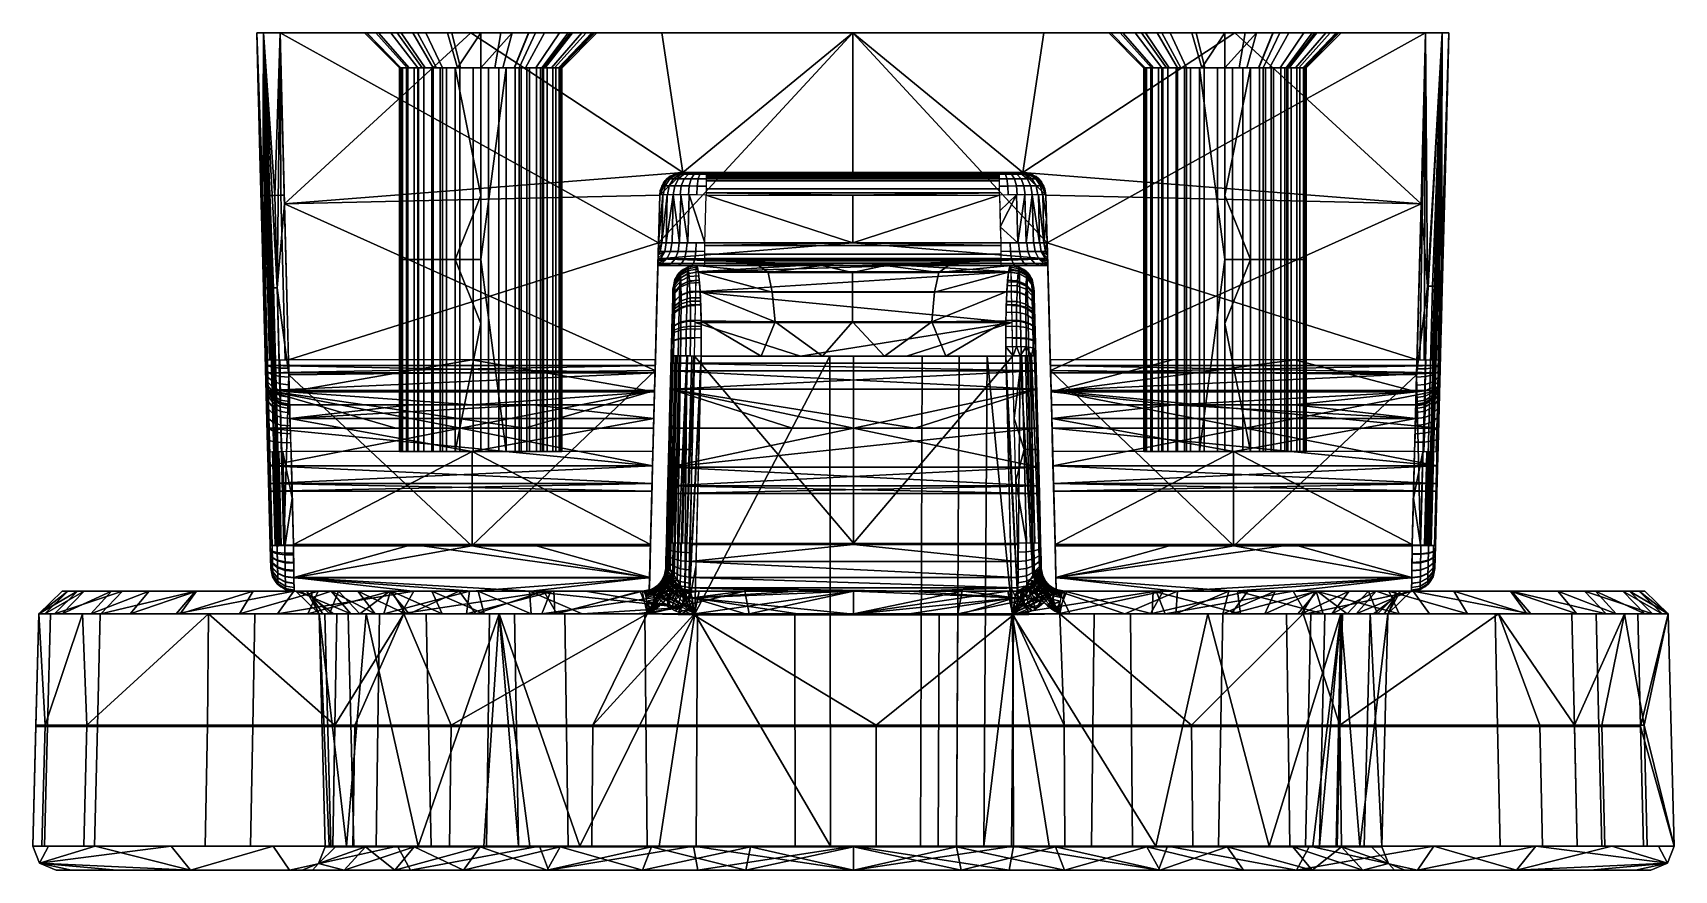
# Model space of a CAD drawing. Extents: x -17.6 to 17.7, y -17.9 to 0.1.
import ezdxf

# ---------------------------------------------------------------- set-up
doc = ezdxf.new("R2010")
doc.units = 0
doc.header["$MEASUREMENT"] = 0
doc.layers.add('IGES LEVEL 1', color=255, linetype='CONTINUOUS')

msp = doc.modelspace()

# ---------------------------------------------------------------- linework, layer by layer
at = {"layer": 'IGES LEVEL 1'}
for points in [[(-12.814, 0.132, -7.064), (-12.753, -2.21, -7.003), (-12.681, -3.362, -7.174)], [(-12.668, 0.132, -7.418), (-12.814, 0.132, -7.064), (-12.681, -3.362, -7.174)], [(-12.814, 0.132, 7.064), (-12.668, 0.132, 7.418), (-12.627, -5.35, 7.125)], [(-12.671, -5.345, 6.921), (-12.814, 0.132, 7.064), (-12.666, -5.347, 6.99)], [(-12.627, -5.35, 7.125), (-12.666, -5.347, 6.99), (-12.814, 0.132, 7.064)], [(-10.866, 0.132, 7.564), (-12.314, 0.132, 7.564), (-12.814, 0.132, 7.064)], [(-12.314, 0.132, 7.564), (-12.668, 0.132, 7.418), (-12.814, 0.132, 7.064)], [(-12.814, 0.132, 7.064), (-12.814, 0.132, 5.652), (-10.843, 0.132, 5.673)], [(-12.814, 0.132, 5.652), (-12.814, 0.132, 4.239), (-10.843, 0.132, 5.673)], [(-12.814, 0.132, 4.239), (-12.814, 0.132, 2.826), (-10.843, 0.132, 3.782)], [(-12.814, 0.132, 2.826), (-12.814, 0.132, 1.413), (-10.843, 0.132, 3.782)], [(-12.814, 0.132, 1.413), (-12.814, 0.132), (-10.5, 0.132)], [(-12.814, 0.132), (-12.814, 0.132, -1.413), (-10.5, 0.132)], [(-12.814, 0.132, -1.413), (-12.814, 0.132, -2.826), (-10.843, 0.132, -3.782)], [(-12.814, 0.132, -2.826), (-12.814, 0.132, -4.239), (-10.843, 0.132, -3.782)], [(-12.814, 0.132, -4.239), (-12.814, 0.132, -5.652), (-10.843, 0.132, -5.673)], [(-12.814, 0.132, -5.652), (-12.814, 0.132, -7.064), (-10.843, 0.132, -5.673)], [(-12.814, 0.132, -7.064), (-12.668, 0.132, -7.418), (-12.314, 0.132, -7.564)], [(-12.314, 0.132, -7.564), (-10.866, 0.132, -7.564), (-12.814, 0.132, -7.064)], [(-10.165, 0.132, -1.25), (-10.5, 0.132), (-12.814, 0.132, -1.413)], [(-10.5, 0.132), (-10.165, 0.132, 1.25), (-12.814, 0.132, 1.413)], [(-10.843, 0.132, 3.782), (-10.843, 0.132, 5.673), (-12.814, 0.132, 4.239)], [(-10.843, 0.132, -5.673), (-10.843, 0.132, -3.782), (-12.814, 0.132, -4.239)], [(-10.843, 0.132, 5.673), (-10.866, 0.132, 7.564), (-12.814, 0.132, 7.064)], [(-10.843, 0.132, 3.782), (-12.814, 0.132, 1.413), (-10.165, 0.132, 1.25)], [(-12.814, 0.132, -1.413), (-10.843, 0.132, -3.782), (-10.165, 0.132, -1.25)], [(-10.843, 0.132, -5.673), (-12.814, 0.132, -7.064), (-10.866, 0.132, -7.564)], [(-12.814, 0.132, 7.064), (-12.814, 0.132, 5.78), (-12.782, -1.093, 7.032)], [(-12.814, 0.132, 5.78), (-12.814, 0.132, 4.496), (-12.777, -1.307, 5.362)], [(-12.814, 0.132, 4.496), (-12.814, 0.132, 3.211), (-12.777, -1.307, 3.575)], [(-12.814, 0.132, 3.211), (-12.814, 0.132, 1.927), (-12.777, -1.307, 1.787)], [(-12.814, 0.132, 1.927), (-12.814, 0.132, 0.642), (-12.777, -1.307, 1.787)], [(-12.814, 0.132, 0.642), (-12.814, 0.132, -0.642), (-12.777, -1.307)], [(-12.814, 0.132, -0.642), (-12.814, 0.132, -1.927), (-12.777, -1.307, -1.787)], [(-12.814, 0.132, -1.927), (-12.814, 0.132, -3.211), (-12.777, -1.307, -1.787)], [(-12.814, 0.132, -3.211), (-12.814, 0.132, -4.496), (-12.777, -1.307, -3.575)], [(-12.814, 0.132, -4.496), (-12.814, 0.132, -5.78), (-12.777, -1.307, -5.362)], [(-12.814, 0.132, -5.78), (-12.814, 0.132, -7.064), (-12.784, -1.039, -7.034)], [(-12.777, -1.307, 3.575), (-12.777, -1.307, 5.362), (-12.814, 0.132, 4.496)], [(-12.777, -1.307, 1.787), (-12.777, -1.307, 3.575), (-12.814, 0.132, 3.211)], [(-12.777, -1.307), (-12.777, -1.307, 1.787), (-12.814, 0.132, 0.642)], [(-12.777, -1.307, -1.787), (-12.777, -1.307), (-12.814, 0.132, -0.642)], [(-12.777, -1.307, -3.575), (-12.777, -1.307, -1.787), (-12.814, 0.132, -3.211)], [(-12.777, -1.307, -5.362), (-12.777, -1.307, -3.575), (-12.814, 0.132, -4.496)], [(-12.782, -1.093, 7.032), (-12.814, 0.132, 5.78), (-12.777, -1.307, 5.362)], [(-12.777, -1.307, -5.362), (-12.814, 0.132, -5.78), (-12.784, -1.039, -7.034)], [(-12.681, -3.362, -7.174), (-12.636, -3.362, -7.254), (-12.668, 0.132, -7.418)], [(-12.314, 0.132, -7.564), (-12.668, 0.132, -7.418), (-12.427, -3.362, -7.429)], [(-12.636, -3.362, -7.254), (-12.609, -3.363, -7.29), (-12.668, 0.132, -7.418)], [(-12.609, -3.363, -7.29), (-12.604, -3.363, -7.296), (-12.668, 0.132, -7.418)], [(-12.604, -3.363, -7.296), (-12.56, -3.363, -7.342), (-12.668, 0.132, -7.418)], [(-12.56, -3.363, -7.342), (-12.427, -3.362, -7.429), (-12.668, 0.132, -7.418)], [(-12.668, 0.132, 7.418), (-12.314, 0.132, 7.564), (-12.379, -5.35, 7.375)], [(-12.379, -5.35, 7.375), (-12.452, -5.35, 7.334), (-12.668, 0.132, 7.418)], [(-12.452, -5.35, 7.334), (-12.488, -5.351, 7.307), (-12.668, 0.132, 7.418)], [(-12.488, -5.351, 7.307), (-12.494, -5.351, 7.302), (-12.668, 0.132, 7.418)], [(-12.494, -5.351, 7.302), (-12.54, -5.351, 7.258), (-12.668, 0.132, 7.418)], [(-12.54, -5.351, 7.258), (-12.627, -5.35, 7.125), (-12.668, 0.132, 7.418)], [(-12.427, -3.362, -7.429), (-12.296, -3.359, -7.468), (-12.314, 0.132, -7.564)], [(-12.314, 0.132, 7.564), (-12.218, -3.543, 7.468), (-12.379, -5.35, 7.375)], [(-12.223, -3.357, -7.473), (-12.314, 0.132, -7.564), (-12.296, -3.359, -7.468)], [(-12.13, -6.894, -7.38), (-12.314, 0.132, -7.564), (-4.179, -4.381, -7.446)], [(-12.314, 0.132, -7.564), (0, 0.132, -7.564), (-4.179, -4.381, -7.446)], [(-8.21, 0.132, 7.564), (-12.314, 0.132, 7.564), (-12.218, -3.543, 7.468)], [(-3.652, -2.868, 7.486), (-8.21, 0.132, 7.564), (-12.218, -3.543, 7.468)], [(-9.417, 0.132, 7.564), (-10.866, 0.132, 7.564), (-10.843, 0.132, 5.673)], [(-10.866, 0.132, -7.564), (-9.417, 0.132, -7.564), (-10.843, 0.132, -5.673)], [(-8.871, 0.132, 3.782), (-8.871, 0.132, 5.673), (-10.843, 0.132, 5.673), (-10.843, 0.132, 3.782)], [(-8.871, 0.132, -5.673), (-8.871, 0.132, -3.782), (-10.843, 0.132, -3.782), (-10.843, 0.132, -5.673)], [(-9.25, 0.132, -2.165), (-10.165, 0.132, -1.25), (-10.843, 0.132, -3.782)], [(-10.165, 0.132, 1.25), (-9.25, 0.132, 2.165), (-10.843, 0.132, 3.782)], [(-10.843, 0.132, 5.673), (-8.871, 0.132, 5.673), (-9.417, 0.132, 7.564)], [(-8.871, 0.132, 3.782), (-10.843, 0.132, 3.782), (-9.25, 0.132, 2.165)], [(-10.843, 0.132, -3.782), (-8.871, 0.132, -3.782), (-9.25, 0.132, -2.165)], [(-8.871, 0.132, -5.673), (-10.843, 0.132, -5.673), (-9.417, 0.132, -7.564)], [(-10.499, 0.132, -0.069), (-9.749, -0.618, -0.048), (-9.716, -0.618, -0.341), (-10.452, 0.132, -0.488)], [(-10.451, 0.132, 0.493), (-9.716, -0.618, 0.345), (-9.749, -0.618, -0.048), (-10.499, 0.132, -0.069)], [(-10.452, 0.132, -0.488), (-9.716, -0.618, -0.341), (-9.578, -0.618, -0.756), (-10.255, 0.132, -1.08)], [(-10.195, 0.132, 1.196), (-9.537, -0.618, 0.837), (-9.716, -0.618, 0.345), (-10.451, 0.132, 0.493)], [(-10.255, 0.132, -1.08), (-9.578, -0.618, -0.756), (-9.257, -0.618, -1.218), (-9.796, 0.132, -1.739)], [(-9.933, 0.132, 1.586), (-9.353, -0.618, 1.11), (-9.537, -0.618, 0.837), (-10.195, 0.132, 1.196)], [(-9.709, 0.132, 1.824), (-9.197, -0.618, 1.277), (-9.353, -0.618, 1.11), (-9.933, 0.132, 1.586)], [(-9.796, 0.132, -1.739), (-9.257, -0.618, -1.218), (-9.019, -0.618, -1.423), (-9.456, 0.132, -2.033)], [(-9.356, 0.132, 2.101), (-8.949, -0.618, 1.47), (-9.197, -0.618, 1.277), (-9.709, 0.132, 1.824)], [(-9.456, 0.132, -2.033), (-9.019, -0.618, -1.423), (-8.825, -0.618, -1.543), (-9.178, 0.132, -2.205)], [(-7.968, 0.132, 7.564), (-9.417, 0.132, 7.564), (-8.871, 0.132, 5.673)], [(-9.417, 0.132, -7.564), (-7.968, 0.132, -7.564), (-8.871, 0.132, -5.673)], [(-8.619, 0.132, 2.422), (-8.434, -0.618, 1.695), (-8.949, -0.618, 1.47), (-9.356, 0.132, 2.101)], [(-8, 0.132, -2.5), (-9.25, 0.132, -2.165), (-8.871, 0.132, -3.782)], [(-9.25, 0.132, 2.165), (-8, 0.132, 2.5), (-8.871, 0.132, 3.782)], [(-9.178, 0.132, -2.205), (-8.825, -0.618, -1.543), (-8.499, -0.618, -1.677), (-8.713, 0.132, -2.396)], [(-6.9, 0.132, 3.782), (-6.9, 0.132, 5.673), (-8.871, 0.132, 5.673), (-8.871, 0.132, 3.782)], [(-6.9, 0.132, -5.673), (-6.9, 0.132, -3.782), (-8.871, 0.132, -3.782), (-8.871, 0.132, -5.673)], [(-8.871, 0.132, 5.673), (-6.9, 0.132, 5.673), (-7.968, 0.132, 7.564)], [(-6.9, 0.132, 3.782), (-8.871, 0.132, 3.782), (-8, 0.132, 2.5)], [(-8.871, 0.132, -3.782), (-6.9, 0.132, -3.782), (-8, 0.132, -2.5)], [(-6.9, 0.132, -5.673), (-8.871, 0.132, -5.673), (-7.968, 0.132, -7.564)], [(-8, 0.132, -2.5), (-8.713, 0.132, -2.396), (-8.499, -0.618, -1.677)], [(-8, 0.132, 2.5), (-8, -0.618, 1.75), (-8.434, -0.618, 1.695), (-8.619, 0.132, 2.422)], [(-8, -0.618, -1.75), (-8, 0.132, -2.5), (-8.499, -0.618, -1.677)], [(-4.105, 0.132, 7.564), (-8.21, 0.132, 7.564), (-3.652, -2.868, 7.486)], [(-7.565, 0.132, 2.462), (-7.695, -0.618, 1.723), (-8, -0.618, 1.75), (-8, 0.132, 2.5)], [(-8, 0.132, -2.5), (-8, -0.618, -1.75), (-7.323, 0.132, -2.407)], [(-8, -0.618, -1.75), (-7.526, -0.618, -1.685), (-7.323, 0.132, -2.407)], [(-8, 0.132, 2.5), (-6.75, 0.132, 2.165), (-6.9, 0.132, 3.782)], [(-6.75, 0.132, -2.165), (-8, 0.132, -2.5), (-6.9, 0.132, -3.782)], [(-6.519, 0.132, 7.564), (-7.968, 0.132, 7.564), (-6.9, 0.132, 5.673)], [(-7.968, 0.132, -7.564), (-6.519, 0.132, -7.564), (-6.9, 0.132, -5.673)], [(-6.962, 0.132, 2.274), (-7.273, -0.618, 1.592), (-7.695, -0.618, 1.723), (-7.565, 0.132, 2.462)], [(-7.323, 0.132, -2.407), (-7.526, -0.618, -1.685), (-7.281, -0.618, -1.595), (-6.973, 0.132, -2.279)], [(-6.973, 0.132, -2.279), (-7.281, -0.618, -1.595), (-7.175, -0.618, -1.543), (-6.822, 0.132, -2.205)], [(-6.304, 0.132, 1.837), (-6.813, -0.618, 1.286), (-7.273, -0.618, 1.592), (-6.962, 0.132, 2.274)], [(-6.822, 0.132, -2.205), (-7.175, -0.618, -1.543), (-7.04, -0.618, -1.463), (-6.629, 0.132, -2.09)], [(-6.629, 0.132, -2.09), (-7.04, -0.618, -1.463), (-6.686, -0.618, -1.156), (-6.123, 0.132, -1.651)], [(-4.929, 0.132, 3.782), (-4.929, 0.132, 5.673), (-6.9, 0.132, 5.673), (-6.9, 0.132, 3.782)], [(-4.929, 0.132, -5.673), (-4.929, 0.132, -3.782), (-6.9, 0.132, -3.782), (-6.9, 0.132, -5.673)], [(-6.9, 0.132, 5.673), (-4.929, 0.132, 5.673), (-6.519, 0.132, 7.564)], [(-4.929, 0.132, 3.782), (-6.9, 0.132, 3.782), (-6.75, 0.132, 2.165)], [(-6.9, 0.132, -3.782), (-4.929, 0.132, -3.782), (-6.75, 0.132, -2.165)], [(-4.929, 0.132, -5.673), (-6.9, 0.132, -5.673), (-6.519, 0.132, -7.564)], [(-6.067, 0.132, 1.586), (-6.647, -0.618, 1.11), (-6.813, -0.618, 1.286), (-6.304, 0.132, 1.837)], [(-6.75, 0.132, 2.165), (-5.835, 0.132, 1.25), (-4.929, 0.132, 1.891)], [(-5.835, 0.132, -1.25), (-6.75, 0.132, -2.165), (-4.929, 0.132, -1.891)], [(-4.929, 0.132, 1.891), (-4.929, 0.132, 3.782), (-6.75, 0.132, 2.165)], [(-4.929, 0.132, -3.782), (-4.929, 0.132, -1.891), (-6.75, 0.132, -2.165)], [(-6.123, 0.132, -1.651), (-6.686, -0.618, -1.156), (-6.414, -0.618, -0.739), (-5.734, 0.132, -1.055)], [(-6.024, 0.132, 1.532), (-6.617, -0.618, 1.072), (-6.647, -0.618, 1.11), (-6.067, 0.132, 1.586)], [(-5.829, 0.132, 1.239), (-6.48, -0.618, 0.867), (-6.617, -0.618, 1.072), (-6.024, 0.132, 1.532)], [(-5.071, 0.132, 7.564), (-6.519, 0.132, 7.564), (-4.929, 0.132, 5.673)], [(-6.519, 0.132, -7.564), (-5.071, 0.132, -7.564), (-4.929, 0.132, -5.673)], [(-5.609, 0.132, 0.731), (-6.327, -0.618, 0.512), (-6.48, -0.618, 0.867), (-5.829, 0.132, 1.239)], [(-5.734, 0.132, -1.055), (-6.414, -0.618, -0.739), (-6.304, -0.618, -0.432), (-5.577, 0.132, -0.617)], [(-5.501, 0.132, -0.086), (-6.251, -0.618, -0.06), (-6.327, -0.618, 0.512), (-5.609, 0.132, 0.731)], [(-5.577, 0.132, -0.617), (-6.304, -0.618, -0.432), (-6.284, -0.618, -0.341), (-5.548, 0.132, -0.488)], [(-5.548, 0.132, -0.488), (-6.284, -0.618, -0.341), (-6.251, -0.618, -0.06), (-5.501, 0.132, -0.086)], [(-5.835, 0.132, 1.25), (-5.5, 0.132), (-4.929, 0.132)], [(-5.5, 0.132), (-5.835, 0.132, -1.25), (-4.929, 0.132)], [(-4.929, 0.132), (-4.929, 0.132, 1.891), (-5.835, 0.132, 1.25)], [(-4.929, 0.132, -1.891), (-4.929, 0.132), (-5.835, 0.132, -1.25)], [(-3.622, 0.132, 7.564), (-5.071, 0.132, 7.564), (-4.929, 0.132, 5.673)], [(-5.071, 0.132, -7.564), (-3.622, 0.132, -7.564), (-4.929, 0.132, -5.673)], [(-2.957, 0.132, 3.782), (-2.957, 0.132, 5.673), (-4.929, 0.132, 5.673), (-4.929, 0.132, 3.782)], [(-2.957, 0.132, 1.891), (-2.957, 0.132, 3.782), (-4.929, 0.132, 3.782), (-4.929, 0.132, 1.891)], [(-2.957, 0.132), (-2.957, 0.132, 1.891), (-4.929, 0.132, 1.891), (-4.929, 0.132)], [(-2.957, 0.132, -1.891), (-2.957, 0.132), (-4.929, 0.132), (-4.929, 0.132, -1.891)], [(-2.957, 0.132, -3.782), (-2.957, 0.132, -1.891), (-4.929, 0.132, -1.891), (-4.929, 0.132, -3.782)], [(-2.957, 0.132, -5.673), (-2.957, 0.132, -3.782), (-4.929, 0.132, -3.782), (-4.929, 0.132, -5.673)], [(-4.929, 0.132, 5.673), (-2.957, 0.132, 5.673), (-3.622, 0.132, 7.564)], [(-2.957, 0.132, -5.673), (-4.929, 0.132, -5.673), (-3.622, 0.132, -7.564)], [(4.179, -4.381, -7.446), (-4.179, -4.381, -7.446), (0, 0.132, -7.564)], [(0, 0.132, 7.564), (-4.105, 0.132, 7.564), (-3.652, -2.868, 7.486)], [(-3.652, -2.868, 7.486), (0, -2.868, 7.486), (0, 0.132, 7.564)], [(-2.173, 0.132, 7.564), (-3.622, 0.132, 7.564), (-2.957, 0.132, 5.673)], [(-3.622, 0.132, -7.564), (-2.173, 0.132, -7.564), (-2.957, 0.132, -5.673)], [(-0.986, 0.132, 3.782), (-0.986, 0.132, 5.673), (-2.957, 0.132, 5.673), (-2.957, 0.132, 3.782)], [(-0.986, 0.132, 1.891), (-0.986, 0.132, 3.782), (-2.957, 0.132, 3.782), (-2.957, 0.132, 1.891)], [(-0.986, 0.132), (-0.986, 0.132, 1.891), (-2.957, 0.132, 1.891), (-2.957, 0.132)], [(-0.986, 0.132, -1.891), (-0.986, 0.132), (-2.957, 0.132), (-2.957, 0.132, -1.891)], [(-0.986, 0.132, -3.782), (-0.986, 0.132, -1.891), (-2.957, 0.132, -1.891), (-2.957, 0.132, -3.782)], [(-0.986, 0.132, -5.673), (-0.986, 0.132, -3.782), (-2.957, 0.132, -3.782), (-2.957, 0.132, -5.673)], [(-2.957, 0.132, 5.673), (-0.986, 0.132, 5.673), (-2.173, 0.132, 7.564)], [(-0.986, 0.132, -5.673), (-2.957, 0.132, -5.673), (-2.173, 0.132, -7.564)], [(-0.724, 0.132, 7.564), (-2.173, 0.132, 7.564), (-0.986, 0.132, 5.673)], [(-2.173, 0.132, -7.564), (-0.724, 0.132, -7.564), (-0.986, 0.132, -5.673)], [(0.986, 0.132, 3.782), (0.986, 0.132, 5.673), (-0.986, 0.132, 5.673), (-0.986, 0.132, 3.782)], [(0.986, 0.132, 1.891), (0.986, 0.132, 3.782), (-0.986, 0.132, 3.782), (-0.986, 0.132, 1.891)], [(0.986, 0.132), (0.986, 0.132, 1.891), (-0.986, 0.132, 1.891), (-0.986, 0.132)], [(0.986, 0.132, -1.891), (0.986, 0.132), (-0.986, 0.132), (-0.986, 0.132, -1.891)], [(0.986, 0.132, -3.782), (0.986, 0.132, -1.891), (-0.986, 0.132, -1.891), (-0.986, 0.132, -3.782)], [(0.986, 0.132, -5.673), (0.986, 0.132, -3.782), (-0.986, 0.132, -3.782), (-0.986, 0.132, -5.673)], [(0.724, 0.132, 7.564), (-0.724, 0.132, 7.564), (-0.986, 0.132, 5.673)], [(-0.986, 0.132, 5.673), (0.986, 0.132, 5.673), (0.724, 0.132, 7.564)], [(0.986, 0.132, -5.673), (-0.986, 0.132, -5.673), (-0.724, 0.132, -7.564)], [(-0.724, 0.132, -7.564), (0.724, 0.132, -7.564), (0.986, 0.132, -5.673)], [(0, 0.132, -7.564), (12.314, 0.132, -7.564), (4.179, -4.381, -7.446)], [(4.105, 0.132, 7.564), (0, 0.132, 7.564), (3.652, -2.868, 7.486)], [(0, -2.868, 7.486), (3.652, -2.868, 7.486), (0, 0.132, 7.564)], [(2.173, 0.132, 7.564), (0.724, 0.132, 7.564), (0.986, 0.132, 5.673)], [(0.724, 0.132, -7.564), (2.173, 0.132, -7.564), (0.986, 0.132, -5.673)], [(2.957, 0.132, 3.782), (2.957, 0.132, 5.673), (0.986, 0.132, 5.673), (0.986, 0.132, 3.782)], [(2.957, 0.132, 1.891), (2.957, 0.132, 3.782), (0.986, 0.132, 3.782), (0.986, 0.132, 1.891)], [(2.957, 0.132), (2.957, 0.132, 1.891), (0.986, 0.132, 1.891), (0.986, 0.132)], [(2.957, 0.132, -1.891), (2.957, 0.132), (0.986, 0.132), (0.986, 0.132, -1.891)], [(2.957, 0.132, -3.782), (2.957, 0.132, -1.891), (0.986, 0.132, -1.891), (0.986, 0.132, -3.782)], [(2.957, 0.132, -5.673), (2.957, 0.132, -3.782), (0.986, 0.132, -3.782), (0.986, 0.132, -5.673)], [(0.986, 0.132, 5.673), (2.957, 0.132, 5.673), (2.173, 0.132, 7.564)], [(2.957, 0.132, -5.673), (0.986, 0.132, -5.673), (2.173, 0.132, -7.564)], [(3.622, 0.132, 7.564), (2.173, 0.132, 7.564), (2.957, 0.132, 5.673)], [(2.173, 0.132, -7.564), (3.622, 0.132, -7.564), (2.957, 0.132, -5.673)], [(4.929, 0.132, 3.782), (4.929, 0.132, 5.673), (2.957, 0.132, 5.673), (2.957, 0.132, 3.782)], [(4.929, 0.132, 1.891), (4.929, 0.132, 3.782), (2.957, 0.132, 3.782), (2.957, 0.132, 1.891)], [(4.929, 0.132), (4.929, 0.132, 1.891), (2.957, 0.132, 1.891), (2.957, 0.132)], [(4.929, 0.132, -1.891), (4.929, 0.132), (2.957, 0.132), (2.957, 0.132, -1.891)], [(4.929, 0.132, -3.782), (4.929, 0.132, -1.891), (2.957, 0.132, -1.891), (2.957, 0.132, -3.782)], [(4.929, 0.132, -5.673), (4.929, 0.132, -3.782), (2.957, 0.132, -3.782), (2.957, 0.132, -5.673)], [(2.957, 0.132, 5.673), (4.929, 0.132, 5.673), (3.622, 0.132, 7.564)], [(4.929, 0.132, -5.673), (2.957, 0.132, -5.673), (3.622, 0.132, -7.564)], [(5.071, 0.132, 7.564), (3.622, 0.132, 7.564), (4.929, 0.132, 5.673)], [(3.622, 0.132, -7.564), (5.071, 0.132, -7.564), (4.929, 0.132, -5.673)], [(8.21, 0.132, 7.564), (4.105, 0.132, 7.564), (3.652, -2.868, 7.486)], [(12.218, -3.543, 7.468), (8.21, 0.132, 7.564), (3.652, -2.868, 7.486)], [(12.314, 0.132, -7.564), (12.13, -6.894, -7.38), (4.179, -4.381, -7.446)], [(6.9, 0.132, 3.782), (6.9, 0.132, 5.673), (4.929, 0.132, 5.673), (4.929, 0.132, 3.782)], [(6.9, 0.132, -5.673), (6.9, 0.132, -3.782), (4.929, 0.132, -3.782), (4.929, 0.132, -5.673)], [(6.519, 0.132, 7.564), (5.071, 0.132, 7.564), (4.929, 0.132, 5.673)], [(5.071, 0.132, -7.564), (6.519, 0.132, -7.564), (4.929, 0.132, -5.673)], [(6.75, 0.132, -2.165), (5.835, 0.132, -1.25), (4.929, 0.132, -1.891)], [(5.835, 0.132, -1.25), (5.5, 0.132), (4.929, 0.132)], [(5.5, 0.132), (5.835, 0.132, 1.25), (4.929, 0.132)], [(5.835, 0.132, 1.25), (6.75, 0.132, 2.165), (4.929, 0.132, 1.891)], [(4.929, 0.132, 5.673), (6.9, 0.132, 5.673), (6.519, 0.132, 7.564)], [(6.9, 0.132, 3.782), (4.929, 0.132, 3.782), (6.75, 0.132, 2.165)], [(4.929, 0.132, 3.782), (4.929, 0.132, 1.891), (6.75, 0.132, 2.165)], [(4.929, 0.132, 1.891), (4.929, 0.132), (5.835, 0.132, 1.25)], [(4.929, 0.132), (4.929, 0.132, -1.891), (5.835, 0.132, -1.25)], [(4.929, 0.132, -1.891), (4.929, 0.132, -3.782), (6.75, 0.132, -2.165)], [(4.929, 0.132, -3.782), (6.9, 0.132, -3.782), (6.75, 0.132, -2.165)], [(6.9, 0.132, -5.673), (4.929, 0.132, -5.673), (6.519, 0.132, -7.564)], [(5.501, 0.132, -0.069), (6.251, -0.618, -0.048), (6.284, -0.618, -0.341), (5.548, 0.132, -0.488)], [(5.549, 0.132, 0.493), (6.284, -0.618, 0.345), (6.251, -0.618, -0.048), (5.501, 0.132, -0.069)], [(5.548, 0.132, -0.488), (6.284, -0.618, -0.341), (6.422, -0.618, -0.756), (5.745, 0.132, -1.08)], [(5.805, 0.132, 1.196), (6.463, -0.618, 0.837), (6.284, -0.618, 0.345), (5.549, 0.132, 0.493)], [(5.745, 0.132, -1.08), (6.422, -0.618, -0.756), (6.743, -0.618, -1.218), (6.204, 0.132, -1.739)], [(6.067, 0.132, 1.586), (6.647, -0.618, 1.11), (6.463, -0.618, 0.837), (5.805, 0.132, 1.196)], [(6.291, 0.132, 1.824), (6.803, -0.618, 1.277), (6.647, -0.618, 1.11), (6.067, 0.132, 1.586)], [(6.204, 0.132, -1.739), (6.743, -0.618, -1.218), (6.981, -0.618, -1.423), (6.544, 0.132, -2.033)], [(6.644, 0.132, 2.101), (7.051, -0.618, 1.47), (6.803, -0.618, 1.277), (6.291, 0.132, 1.824)], [(7.968, 0.132, 7.564), (6.519, 0.132, 7.564), (6.9, 0.132, 5.673)], [(6.519, 0.132, -7.564), (7.968, 0.132, -7.564), (6.9, 0.132, -5.673)], [(6.544, 0.132, -2.033), (6.981, -0.618, -1.423), (7.175, -0.618, -1.543), (6.822, 0.132, -2.205)], [(7.381, 0.132, 2.422), (7.566, -0.618, 1.695), (7.051, -0.618, 1.47), (6.644, 0.132, 2.101)], [(8, 0.132, -2.5), (6.75, 0.132, -2.165), (6.9, 0.132, -3.782)], [(6.75, 0.132, 2.165), (8, 0.132, 2.5), (6.9, 0.132, 3.782)], [(6.822, 0.132, -2.205), (7.175, -0.618, -1.543), (7.501, -0.618, -1.677), (7.287, 0.132, -2.396)], [(8.871, 0.132, 3.782), (8.871, 0.132, 5.673), (6.9, 0.132, 5.673), (6.9, 0.132, 3.782)], [(8.871, 0.132, -5.673), (8.871, 0.132, -3.782), (6.9, 0.132, -3.782), (6.9, 0.132, -5.673)], [(6.9, 0.132, 5.673), (8.871, 0.132, 5.673), (7.968, 0.132, 7.564)], [(8.871, 0.132, 3.782), (6.9, 0.132, 3.782), (8, 0.132, 2.5)], [(6.9, 0.132, -3.782), (8.871, 0.132, -3.782), (8, 0.132, -2.5)], [(8.871, 0.132, -5.673), (6.9, 0.132, -5.673), (7.968, 0.132, -7.564)], [(8, 0.132, -2.5), (7.287, 0.132, -2.396), (7.501, -0.618, -1.677)], [(8, 0.132, 2.5), (8, -0.618, 1.75), (7.566, -0.618, 1.695), (7.381, 0.132, 2.422)], [(8, -0.618, -1.75), (8, 0.132, -2.5), (7.501, -0.618, -1.677)], [(9.417, 0.132, 7.564), (7.968, 0.132, 7.564), (8.871, 0.132, 5.673)], [(7.968, 0.132, -7.564), (9.417, 0.132, -7.564), (8.871, 0.132, -5.673)], [(8.435, 0.132, 2.462), (8.305, -0.618, 1.723), (8, -0.618, 1.75), (8, 0.132, 2.5)], [(8, 0.132, -2.5), (8, -0.618, -1.75), (8.677, 0.132, -2.407)], [(8, -0.618, -1.75), (8.474, -0.618, -1.685), (8.677, 0.132, -2.407)], [(8, 0.132, 2.5), (9.25, 0.132, 2.165), (8.871, 0.132, 3.782)], [(9.25, 0.132, -2.165), (8, 0.132, -2.5), (8.871, 0.132, -3.782)], [(12.218, -3.543, 7.468), (12.314, 0.132, 7.564), (8.21, 0.132, 7.564)], [(9.038, 0.132, 2.274), (8.727, -0.618, 1.592), (8.305, -0.618, 1.723), (8.435, 0.132, 2.462)], [(8.677, 0.132, -2.407), (8.474, -0.618, -1.685), (8.719, -0.618, -1.595), (9.027, 0.132, -2.279)], [(9.027, 0.132, -2.279), (8.719, -0.618, -1.595), (8.825, -0.618, -1.543), (9.178, 0.132, -2.205)], [(9.696, 0.132, 1.837), (9.187, -0.618, 1.286), (8.727, -0.618, 1.592), (9.038, 0.132, 2.274)], [(9.178, 0.132, -2.205), (8.825, -0.618, -1.543), (8.96, -0.618, -1.463), (9.371, 0.132, -2.09)], [(10.843, 0.132, 3.782), (10.843, 0.132, 5.673), (8.871, 0.132, 5.673), (8.871, 0.132, 3.782)], [(10.843, 0.132, -5.673), (10.843, 0.132, -3.782), (8.871, 0.132, -3.782), (8.871, 0.132, -5.673)], [(8.871, 0.132, 5.673), (10.843, 0.132, 5.673), (9.417, 0.132, 7.564)], [(10.843, 0.132, 3.782), (8.871, 0.132, 3.782), (9.25, 0.132, 2.165)], [(8.871, 0.132, -3.782), (10.843, 0.132, -3.782), (9.25, 0.132, -2.165)], [(10.843, 0.132, -5.673), (8.871, 0.132, -5.673), (9.417, 0.132, -7.564)], [(9.371, 0.132, -2.09), (8.96, -0.618, -1.463), (9.314, -0.618, -1.156), (9.877, 0.132, -1.651)], [(9.933, 0.132, 1.586), (9.353, -0.618, 1.11), (9.187, -0.618, 1.286), (9.696, 0.132, 1.837)], [(9.25, 0.132, 2.165), (10.165, 0.132, 1.25), (10.843, 0.132, 3.782)], [(10.165, 0.132, -1.25), (9.25, 0.132, -2.165), (10.843, 0.132, -3.782)], [(9.877, 0.132, -1.651), (9.314, -0.618, -1.156), (9.586, -0.618, -0.739), (10.266, 0.132, -1.055)], [(9.976, 0.132, 1.532), (9.383, -0.618, 1.072), (9.353, -0.618, 1.11), (9.933, 0.132, 1.586)], [(10.171, 0.132, 1.239), (9.52, -0.618, 0.867), (9.383, -0.618, 1.072), (9.976, 0.132, 1.532)], [(10.866, 0.132, 7.564), (9.417, 0.132, 7.564), (10.843, 0.132, 5.673)], [(9.417, 0.132, -7.564), (10.866, 0.132, -7.564), (10.843, 0.132, -5.673)], [(10.391, 0.132, 0.731), (9.673, -0.618, 0.512), (9.52, -0.618, 0.867), (10.171, 0.132, 1.239)], [(10.266, 0.132, -1.055), (9.586, -0.618, -0.739), (9.696, -0.618, -0.432), (10.423, 0.132, -0.617)], [(10.499, 0.132, -0.086), (9.749, -0.618, -0.06), (9.673, -0.618, 0.512), (10.391, 0.132, 0.731)], [(10.423, 0.132, -0.617), (9.696, -0.618, -0.432), (9.716, -0.618, -0.341), (10.452, 0.132, -0.488)], [(10.452, 0.132, -0.488), (9.716, -0.618, -0.341), (9.749, -0.618, -0.06), (10.499, 0.132, -0.086)], [(10.165, 0.132, 1.25), (10.5, 0.132), (12.814, 0.132, 1.413)], [(10.5, 0.132), (10.165, 0.132, -1.25), (12.814, 0.132, -1.413)], [(10.843, 0.132, -3.782), (12.814, 0.132, -1.413), (10.165, 0.132, -1.25)], [(12.814, 0.132, 1.413), (10.843, 0.132, 3.782), (10.165, 0.132, 1.25)], [(12.814, 0.132, -1.413), (12.814, 0.132), (10.5, 0.132)], [(12.814, 0.132), (12.814, 0.132, 1.413), (10.5, 0.132)], [(12.814, 0.132, -7.064), (12.814, 0.132, -5.652), (10.843, 0.132, -5.673)], [(12.814, 0.132, -5.652), (12.814, 0.132, -4.239), (10.843, 0.132, -5.673)], [(12.814, 0.132, -4.239), (12.814, 0.132, -2.826), (10.843, 0.132, -3.782)], [(12.814, 0.132, -2.826), (12.814, 0.132, -1.413), (10.843, 0.132, -3.782)], [(12.814, 0.132, 1.413), (12.814, 0.132, 2.826), (10.843, 0.132, 3.782)], [(12.814, 0.132, 2.826), (12.814, 0.132, 4.239), (10.843, 0.132, 3.782)], [(12.814, 0.132, 4.239), (12.814, 0.132, 5.652), (10.843, 0.132, 5.673)], [(12.814, 0.132, 5.652), (12.814, 0.132, 7.064), (10.843, 0.132, 5.673)], [(10.843, 0.132, 5.673), (10.843, 0.132, 3.782), (12.814, 0.132, 4.239)], [(10.843, 0.132, -3.782), (10.843, 0.132, -5.673), (12.814, 0.132, -4.239)], [(10.866, 0.132, -7.564), (12.814, 0.132, -7.064), (10.843, 0.132, -5.673)], [(10.843, 0.132, 5.673), (12.814, 0.132, 7.064), (10.866, 0.132, 7.564)], [(12.314, 0.132, -7.564), (12.814, 0.132, -7.064), (10.866, 0.132, -7.564)], [(12.314, 0.132, 7.564), (10.866, 0.132, 7.564), (12.814, 0.132, 7.064)], [(12.314, 0.132, -7.564), (12.13, -6.894, -7.38), (12.191, -6.896, -7.377)], [(12.191, -6.896, -7.377), (12.283, -6.898, -7.356), (12.314, 0.132, -7.564)], [(12.218, -3.543, 7.468), (12.314, 0.132, 7.564), (12.354, -5.315, 7.387)], [(12.668, 0.132, -7.418), (12.314, 0.132, -7.564), (12.283, -6.898, -7.356)], [(12.283, -6.898, -7.356), (12.457, -6.9, -7.259), (12.668, 0.132, -7.418)], [(12.314, 0.132, 7.564), (12.668, 0.132, 7.418), (12.354, -5.315, 7.387)], [(12.814, 0.132, 7.064), (12.668, 0.132, 7.418), (12.314, 0.132, 7.564)], [(12.463, -5.316, 7.328), (12.354, -5.315, 7.387), (12.668, 0.132, 7.418)], [(12.457, -6.9, -7.259), (12.504, -6.9, -7.212), (12.668, 0.132, -7.418)], [(12.512, -5.317, 7.288), (12.463, -5.316, 7.328), (12.668, 0.132, 7.418)], [(12.504, -6.9, -7.212), (12.517, -6.9, -7.197), (12.668, 0.132, -7.418)], [(12.543, -5.317, 7.256), (12.512, -5.317, 7.288), (12.668, 0.132, 7.418)], [(12.517, -6.9, -7.197), (12.545, -6.899, -7.16), (12.668, 0.132, -7.418)], [(12.58, -5.316, 7.209), (12.543, -5.317, 7.256), (12.668, 0.132, 7.418)], [(12.545, -6.899, -7.16), (12.589, -6.898, -7.079), (12.668, 0.132, -7.418)], [(12.653, -5.314, 7.058), (12.58, -5.316, 7.209), (12.668, 0.132, 7.418)], [(12.722, -3.381, -6.972), (12.814, 0.132, -7.064), (12.589, -6.898, -7.079)], [(12.814, 0.132, -7.064), (12.668, 0.132, -7.418), (12.589, -6.898, -7.079)], [(12.814, 0.132, 7.064), (12.718, -3.543, 6.968), (12.653, -5.314, 7.058)], [(12.668, 0.132, 7.418), (12.814, 0.132, 7.064), (12.653, -5.314, 7.058)], [(12.814, 0.132, -5.78), (12.814, 0.132, -4.496), (12.777, -1.307, -5.362)], [(12.814, 0.132, -4.496), (12.814, 0.132, -3.211), (12.777, -1.307, -3.575)], [(12.814, 0.132, -3.211), (12.814, 0.132, -1.927), (12.777, -1.307, -1.787)], [(12.814, 0.132, -1.927), (12.814, 0.132, -0.642), (12.777, -1.307, -1.787)], [(12.814, 0.132, -0.642), (12.814, 0.132, 0.642), (12.777, -1.307)], [(12.814, 0.132, 0.642), (12.814, 0.132, 1.927), (12.777, -1.307, 1.787)], [(12.814, 0.132, 1.927), (12.814, 0.132, 3.211), (12.777, -1.307, 1.787)], [(12.814, 0.132, 3.211), (12.814, 0.132, 4.496), (12.777, -1.307, 3.575)], [(12.814, 0.132, 4.496), (12.814, 0.132, 5.78), (12.777, -1.307, 5.362)], [(12.777, -1.307, 5.362), (12.777, -1.307, 3.575), (12.814, 0.132, 4.496)], [(12.777, -1.307, 3.575), (12.777, -1.307, 1.787), (12.814, 0.132, 3.211)], [(12.777, -1.307, 1.787), (12.777, -1.307), (12.814, 0.132, 0.642)], [(12.777, -1.307), (12.777, -1.307, -1.787), (12.814, 0.132, -0.642)], [(12.777, -1.307, -1.787), (12.777, -1.307, -3.575), (12.814, 0.132, -3.211)], [(12.777, -1.307, -3.575), (12.777, -1.307, -5.362), (12.814, 0.132, -4.496)], [(12.777, -1.307, -5.362), (12.784, -1.039, -7.034), (12.814, 0.132, -5.78)], [(12.777, -1.307, 5.362), (12.814, 0.132, 5.78), (12.782, -1.093, 7.032)], [(12.814, 0.132, 5.78), (12.814, 0.132, 7.064), (12.782, -1.093, 7.032)], [(12.784, -1.039, -7.034), (12.814, 0.132, -7.064), (12.814, 0.132, -5.78)], [(-9.745, -0.618, -0.131), (-9.745, -4.743, -0.131), (-9.722, -4.743, -0.313), (-9.722, -0.618, -0.313)], [(-9.743, -0.618, 0.153), (-9.743, -4.743, 0.153), (-9.745, -4.743, -0.131), (-9.745, -0.618, -0.131)], [(-9.566, -0.618, 0.782), (-9.566, -4.743, 0.782), (-9.743, -4.743, 0.153), (-9.743, -0.618, 0.153)], [(-9.722, -0.618, -0.313), (-9.722, -4.743, -0.313), (-9.716, -4.743, -0.341), (-9.716, -0.618, -0.341)], [(-9.716, -0.618, -0.341), (-9.716, -4.743, -0.341), (-9.684, -4.743, -0.475), (-9.684, -0.618, -0.475)], [(-9.684, -0.618, -0.475), (-9.684, -4.743, -0.475), (-9.596, -4.743, -0.718), (-9.596, -0.618, -0.718)], [(-9.596, -0.618, -0.718), (-9.596, -4.743, -0.718), (-9.224, -4.743, -1.251), (-9.224, -0.618, -1.251)], [(-9.428, -0.618, 1.012), (-9.428, -4.743, 1.012), (-9.566, -4.743, 0.782), (-9.566, -0.618, 0.782)], [(-9.353, -0.618, 1.11), (-9.353, -4.743, 1.11), (-9.428, -4.743, 1.012), (-9.428, -0.618, 1.012)], [(-9.334, -0.618, 1.132), (-9.334, -4.743, 1.132), (-9.353, -4.743, 1.11), (-9.353, -0.618, 1.11)], [(-9.224, -0.618, 1.251), (-9.224, -4.743, 1.251), (-9.334, -4.743, 1.132), (-9.334, -0.618, 1.132)], [(-9.224, -0.618, -1.251), (-9.224, -4.743, -1.251), (-9.019, -4.743, -1.423), (-9.019, -0.618, -1.423)], [(-9.048, -0.618, 1.401), (-9.048, -4.743, 1.401), (-9.224, -4.743, 1.251), (-9.224, -0.618, 1.251)], [(-8.448, -0.618, 1.692), (-8.448, -4.743, 1.692), (-9.048, -4.743, 1.401), (-9.048, -0.618, 1.401)], [(-9.019, -0.618, -1.423), (-9.019, -4.743, -1.423), (-8.87, -4.743, -1.519), (-8.87, -0.618, -1.519)], [(-8.87, -0.618, -1.519), (-8.87, -4.743, -1.519), (-8.825, -4.743, -1.543), (-8.825, -0.618, -1.543)], [(-8.825, -0.618, -1.543), (-8.825, -4.743, -1.543), (-8.737, -4.743, -1.587), (-8.737, -0.618, -1.587)], [(-8.737, -0.618, -1.587), (-8.737, -4.743, -1.587), (-8.549, -4.743, -1.662), (-8.549, -0.618, -1.662)], [(-8, -3.368, -1.75), (-8, -0.618, -1.75), (-8.549, -0.618, -1.662)], [(-8.549, -0.618, -1.662), (-8.549, -4.743, -1.662), (-8, -3.368, -1.75)], [(-8.159, -0.618, 1.743), (-8.159, -4.743, 1.743), (-8.448, -4.743, 1.692), (-8.448, -0.618, 1.692)], [(-8, -0.618, 1.75), (-8, -4.743, 1.75), (-8.159, -4.743, 1.743), (-8.159, -0.618, 1.743)], [(-7.834, -0.618, 1.742), (-7.834, -8.868, 1.742), (-8, -8.868, 1.75), (-8, -0.618, 1.75)], [(-8, -0.618, -1.75), (-8, -4.743, -1.75), (-7.452, -0.618, -1.662)], [(-7.452, -8.868, -1.662), (-7.452, -0.618, -1.662), (-8, -4.743, -1.75)], [(-7.612, -0.618, 1.706), (-7.612, -8.868, 1.706), (-7.834, -8.868, 1.742), (-7.834, -0.618, 1.742)], [(-7.008, -0.618, 1.442), (-7.008, -8.868, 1.442), (-7.612, -8.868, 1.706), (-7.612, -0.618, 1.706)], [(-7.452, -0.618, -1.662), (-7.452, -8.868, -1.662), (-7.258, -8.868, -1.585), (-7.258, -0.618, -1.585)], [(-7.258, -0.618, -1.585), (-7.258, -8.868, -1.585), (-7.175, -8.868, -1.543), (-7.175, -0.618, -1.543)], [(-7.175, -0.618, -1.543), (-7.175, -8.868, -1.543), (-7.127, -8.868, -1.517), (-7.127, -0.618, -1.517)], [(-7.127, -0.618, -1.517), (-7.127, -8.868, -1.517), (-6.953, -8.868, -1.402), (-6.953, -0.618, -1.402)], [(-6.8, -0.618, 1.274), (-6.8, -8.868, 1.274), (-7.008, -8.868, 1.442), (-7.008, -0.618, 1.442)], [(-6.953, -0.618, -1.402), (-6.953, -8.868, -1.402), (-6.715, -8.868, -1.188), (-6.715, -0.618, -1.188)], [(-6.67, -0.618, 1.137), (-6.67, -8.868, 1.137), (-6.8, -8.868, 1.274), (-6.8, -0.618, 1.274)], [(-6.715, -0.618, -1.188), (-6.715, -8.868, -1.188), (-6.387, -8.868, -0.678), (-6.387, -0.618, -0.678)], [(-6.647, -0.618, 1.11), (-6.647, -8.868, 1.11), (-6.67, -8.868, 1.137), (-6.67, -0.618, 1.137)], [(-6.573, -0.618, 1.013), (-6.573, -8.868, 1.013), (-6.647, -8.868, 1.11), (-6.647, -0.618, 1.11)], [(-6.453, -0.618, 0.817), (-6.453, -8.868, 0.817), (-6.573, -8.868, 1.013), (-6.573, -0.618, 1.013)], [(-6.265, -0.618, 0.23), (-6.265, -8.868, 0.23), (-6.453, -8.868, 0.817), (-6.453, -0.618, 0.817)], [(-6.387, -0.618, -0.678), (-6.387, -8.868, -0.678), (-6.313, -8.868, -0.467), (-6.313, -0.618, -0.467)], [(-6.313, -0.618, -0.467), (-6.313, -8.868, -0.467), (-6.284, -8.868, -0.341), (-6.284, -0.618, -0.341)], [(-6.284, -0.618, -0.341), (-6.284, -8.868, -0.341), (-6.277, -8.868, -0.307), (-6.277, -0.618, -0.307)], [(-6.277, -0.618, -0.307), (-6.277, -8.868, -0.307), (-6.253, -8.868, -0.1), (-6.253, -0.618, -0.1)], [(-6.253, -0.618, -0.1), (-6.253, -8.868, -0.1), (-6.265, -8.868, 0.23), (-6.265, -0.618, 0.23)], [(6.255, -0.618, -0.131), (6.255, -8.868, -0.131), (6.278, -8.868, -0.313), (6.278, -0.618, -0.313)], [(6.257, -0.618, 0.153), (6.257, -8.868, 0.153), (6.255, -8.868, -0.131), (6.255, -0.618, -0.131)], [(6.434, -0.618, 0.782), (6.434, -8.868, 0.782), (6.257, -8.868, 0.153), (6.257, -0.618, 0.153)], [(6.278, -0.618, -0.313), (6.278, -8.868, -0.313), (6.284, -8.868, -0.341), (6.284, -0.618, -0.341)], [(6.284, -0.618, -0.341), (6.284, -8.868, -0.341), (6.316, -8.868, -0.475), (6.316, -0.618, -0.475)], [(6.316, -0.618, -0.475), (6.316, -8.868, -0.475), (6.404, -8.868, -0.718), (6.404, -0.618, -0.718)], [(6.404, -0.618, -0.718), (6.404, -8.868, -0.718), (6.776, -8.868, -1.251), (6.776, -0.618, -1.251)], [(6.572, -0.618, 1.012), (6.572, -8.868, 1.012), (6.434, -8.868, 0.782), (6.434, -0.618, 0.782)], [(6.647, -0.618, 1.11), (6.647, -8.868, 1.11), (6.572, -8.868, 1.012), (6.572, -0.618, 1.012)], [(6.666, -0.618, 1.132), (6.666, -8.868, 1.132), (6.647, -8.868, 1.11), (6.647, -0.618, 1.11)], [(6.776, -0.618, 1.251), (6.776, -8.868, 1.251), (6.666, -8.868, 1.132), (6.666, -0.618, 1.132)], [(6.776, -0.618, -1.251), (6.776, -8.868, -1.251), (6.981, -8.868, -1.423), (6.981, -0.618, -1.423)], [(6.952, -0.618, 1.401), (6.952, -8.868, 1.401), (6.776, -8.868, 1.251), (6.776, -0.618, 1.251)], [(7.552, -0.618, 1.692), (7.552, -8.868, 1.692), (6.952, -8.868, 1.401), (6.952, -0.618, 1.401)], [(6.981, -0.618, -1.423), (6.981, -8.868, -1.423), (7.13, -8.868, -1.519), (7.13, -0.618, -1.519)], [(7.13, -0.618, -1.519), (7.13, -8.868, -1.519), (7.175, -8.868, -1.543), (7.175, -0.618, -1.543)], [(7.175, -0.618, -1.543), (7.175, -8.868, -1.543), (7.263, -8.868, -1.587), (7.263, -0.618, -1.587)], [(7.263, -0.618, -1.587), (7.263, -8.868, -1.587), (7.451, -8.868, -1.662), (7.451, -0.618, -1.662)], [(8, -4.743, -1.75), (8, -0.618, -1.75), (7.451, -0.618, -1.662)], [(7.451, -0.618, -1.662), (7.451, -8.868, -1.662), (8, -4.743, -1.75)], [(7.841, -0.618, 1.743), (7.841, -8.868, 1.743), (7.552, -8.868, 1.692), (7.552, -0.618, 1.692)], [(8, -0.618, 1.75), (8, -8.868, 1.75), (7.841, -8.868, 1.743), (7.841, -0.618, 1.743)], [(8.166, -0.618, 1.742), (8.166, -4.743, 1.742), (8, -4.743, 1.75), (8, -0.618, 1.75)], [(8, -0.618, -1.75), (8, -3.368, -1.75), (8.548, -0.618, -1.662)], [(8.548, -4.743, -1.662), (8.548, -0.618, -1.662), (8, -3.368, -1.75)], [(8.388, -0.618, 1.706), (8.388, -4.743, 1.706), (8.166, -4.743, 1.742), (8.166, -0.618, 1.742)], [(8.992, -0.618, 1.442), (8.992, -4.743, 1.442), (8.388, -4.743, 1.706), (8.388, -0.618, 1.706)], [(8.548, -0.618, -1.662), (8.548, -4.743, -1.662), (8.742, -4.743, -1.585), (8.742, -0.618, -1.585)], [(8.742, -0.618, -1.585), (8.742, -4.743, -1.585), (8.825, -4.743, -1.543), (8.825, -0.618, -1.543)], [(8.825, -0.618, -1.543), (8.825, -4.743, -1.543), (8.873, -4.743, -1.517), (8.873, -0.618, -1.517)], [(8.873, -0.618, -1.517), (8.873, -4.743, -1.517), (9.047, -4.743, -1.402), (9.047, -0.618, -1.402)], [(9.2, -0.618, 1.274), (9.2, -4.743, 1.274), (8.992, -4.743, 1.442), (8.992, -0.618, 1.442)], [(9.047, -0.618, -1.402), (9.047, -4.743, -1.402), (9.285, -4.743, -1.188), (9.285, -0.618, -1.188)], [(9.33, -0.618, 1.137), (9.33, -4.743, 1.137), (9.2, -4.743, 1.274), (9.2, -0.618, 1.274)], [(9.285, -0.618, -1.188), (9.285, -4.743, -1.188), (9.613, -4.743, -0.678), (9.613, -0.618, -0.678)], [(9.353, -0.618, 1.11), (9.353, -4.743, 1.11), (9.33, -4.743, 1.137), (9.33, -0.618, 1.137)], [(9.427, -0.618, 1.013), (9.427, -4.743, 1.013), (9.353, -4.743, 1.11), (9.353, -0.618, 1.11)], [(9.547, -0.618, 0.817), (9.547, -4.743, 0.817), (9.427, -4.743, 1.013), (9.427, -0.618, 1.013)], [(9.735, -0.618, 0.23), (9.735, -4.743, 0.23), (9.547, -4.743, 0.817), (9.547, -0.618, 0.817)], [(9.613, -0.618, -0.678), (9.613, -4.743, -0.678), (9.687, -4.743, -0.467), (9.687, -0.618, -0.467)], [(9.687, -0.618, -0.467), (9.687, -4.743, -0.467), (9.716, -4.743, -0.341), (9.716, -0.618, -0.341)], [(9.716, -0.618, -0.341), (9.716, -4.743, -0.341), (9.723, -4.743, -0.307), (9.723, -0.618, -0.307)], [(9.723, -0.618, -0.307), (9.723, -4.743, -0.307), (9.747, -4.743, -0.1), (9.747, -0.618, -0.1)], [(9.747, -0.618, -0.1), (9.747, -4.743, -0.1), (9.735, -4.743, 0.23), (9.735, -0.618, 0.23)], [(-12.784, -1.039, -7.034), (-12.753, -2.21, -7.003), (-12.777, -1.307, -5.362)], [(12.753, -2.21, -7.003), (12.784, -1.039, -7.034), (12.777, -1.307, -5.362)], [(-12.75, -2.318, 7), (-12.782, -1.093, 7.032), (-12.777, -1.307, 5.362)], [(-12.777, -1.307, 3.575), (-12.739, -2.746, 3.575), (-12.739, -2.746, 5.362), (-12.777, -1.307, 5.362)], [(-12.777, -1.307, 1.787), (-12.739, -2.746, 1.787), (-12.739, -2.746, 3.575), (-12.777, -1.307, 3.575)], [(-12.777, -1.307), (-12.739, -2.746), (-12.739, -2.746, 1.787), (-12.777, -1.307, 1.787)], [(-12.777, -1.307, -1.787), (-12.739, -2.746, -1.787), (-12.739, -2.746), (-12.777, -1.307)], [(-12.777, -1.307, -3.575), (-12.739, -2.746, -3.575), (-12.739, -2.746, -1.787), (-12.777, -1.307, -1.787)], [(-12.777, -1.307, -5.362), (-12.739, -2.746, -5.362), (-12.739, -2.746, -3.575), (-12.777, -1.307, -3.575)], [(-12.777, -1.307, 5.362), (-12.739, -2.746, 5.362), (-12.75, -2.318, 7)], [(-12.739, -2.746, -5.362), (-12.777, -1.307, -5.362), (-12.753, -2.21, -7.003)], [(12.739, -2.746, 3.575), (12.777, -1.307, 3.575), (12.777, -1.307, 5.362), (12.739, -2.746, 5.362)], [(12.739, -2.746, 1.787), (12.777, -1.307, 1.787), (12.777, -1.307, 3.575), (12.739, -2.746, 3.575)], [(12.739, -2.746), (12.777, -1.307), (12.777, -1.307, 1.787), (12.739, -2.746, 1.787)], [(12.739, -2.746, -1.787), (12.777, -1.307, -1.787), (12.777, -1.307), (12.739, -2.746)], [(12.739, -2.746, -3.575), (12.777, -1.307, -3.575), (12.777, -1.307, -1.787), (12.739, -2.746, -1.787)], [(12.739, -2.746, -5.362), (12.777, -1.307, -5.362), (12.777, -1.307, -3.575), (12.739, -2.746, -3.575)], [(12.739, -2.746, 5.362), (12.777, -1.307, 5.362), (12.75, -2.318, 7)], [(12.777, -1.307, -5.362), (12.739, -2.746, -5.362), (12.753, -2.21, -7.003)], [(12.782, -1.093, 7.032), (12.75, -2.318, 7), (12.777, -1.307, 5.362)], [(-12.753, -2.21, -7.003), (-12.692, -4.552, -6.942), (-12.681, -3.362, -7.174)], [(-12.753, -2.21, -7.003), (-12.722, -3.381, -6.972), (-12.739, -2.746, -5.362)], [(-12.718, -3.543, 6.968), (-12.75, -2.318, 7), (-12.739, -2.746, 5.362)], [(12.75, -2.318, 7), (12.718, -3.543, 6.968), (12.739, -2.746, 5.362)], [(12.722, -3.381, -6.972), (12.753, -2.21, -7.003), (12.739, -2.746, -5.362)], [(-12.739, -2.746, 3.575), (-12.701, -4.185, 3.575), (-12.701, -4.185, 5.362), (-12.739, -2.746, 5.362)], [(-12.739, -2.746, 1.787), (-12.701, -4.185, 1.787), (-12.701, -4.185, 3.575), (-12.739, -2.746, 3.575)], [(-12.739, -2.746), (-12.701, -4.185), (-12.701, -4.185, 1.787), (-12.739, -2.746, 1.787)], [(-12.739, -2.746, -1.787), (-12.701, -4.185, -1.787), (-12.701, -4.185), (-12.739, -2.746)], [(-12.739, -2.746, -3.575), (-12.701, -4.185, -3.575), (-12.701, -4.185, -1.787), (-12.739, -2.746, -1.787)], [(-12.739, -2.746, -5.362), (-12.701, -4.185, -5.362), (-12.701, -4.185, -3.575), (-12.739, -2.746, -3.575)], [(-12.739, -2.746, 5.362), (-12.701, -4.185, 5.362), (-12.718, -3.543, 6.968)], [(-12.701, -4.185, -5.362), (-12.739, -2.746, -5.362), (-12.722, -3.381, -6.972)], [(12.701, -4.185, 3.575), (12.739, -2.746, 3.575), (12.739, -2.746, 5.362), (12.701, -4.185, 5.362)], [(12.701, -4.185, 1.787), (12.739, -2.746, 1.787), (12.739, -2.746, 3.575), (12.701, -4.185, 3.575)], [(12.701, -4.185), (12.739, -2.746), (12.739, -2.746, 1.787), (12.701, -4.185, 1.787)], [(12.701, -4.185, -1.787), (12.739, -2.746, -1.787), (12.739, -2.746), (12.701, -4.185)], [(12.701, -4.185, -3.575), (12.739, -2.746, -3.575), (12.739, -2.746, -1.787), (12.701, -4.185, -1.787)], [(12.701, -4.185, -5.362), (12.739, -2.746, -5.362), (12.739, -2.746, -3.575), (12.701, -4.185, -3.575)], [(12.701, -4.185, 5.362), (12.739, -2.746, 5.362), (12.718, -3.543, 6.968)], [(12.739, -2.746, -5.362), (12.701, -4.185, -5.362), (12.722, -3.381, -6.972)], [(-4.152, -3.355, 7.473), (-3.652, -2.868, 7.486), (-12.218, -3.543, 7.468)], [(-4.001, -3.01, 7.482), (-4.152, -3.355, 7.473), (-4.068, -3.09, 3.94)], [(-4.14, -3.258, 3.94), (-4.068, -3.09, 3.94), (-4.152, -3.355, 7.473)], [(-4.134, -3.353, 0.117), (-4.152, -3.355, 0.306), (-4.108, -3.163, 0.306), (-4.09, -3.162, 0.125)], [(-4.068, -3.09, 0.306), (-4.068, -3.09, 3.94), (-4.14, -3.258, 3.94), (-4.14, -3.258, 0.306)], [(-4.076, -3.351, -0.077), (-4.134, -3.353, 0.117), (-4.09, -3.162, 0.125), (-4.034, -3.16, -0.059)], [(-4.09, -3.162, 0.125), (-4.108, -3.163, 0.306), (-3.999, -3.008, 0.306), (-3.983, -3.007, 0.146)], [(-4.034, -3.16, -0.059), (-4.09, -3.162, 0.125), (-3.983, -3.007, 0.146), (-3.934, -3.007, -0.018)], [(-3.987, -3.35, -0.244), (-4.076, -3.351, -0.077), (-4.034, -3.16, -0.059), (-3.949, -3.16, -0.219)], [(-4.068, -3.09, 3.94), (-4.032, -3.043, 3.94), (-4.001, -3.01, 7.482)], [(-4.032, -3.043, 0.306), (-4.032, -3.043, 3.94), (-4.068, -3.09, 3.94), (-4.068, -3.09, 0.306)], [(-3.949, -3.16, -0.219), (-4.034, -3.16, -0.059), (-3.934, -3.007, -0.018), (-3.858, -3.006, -0.159)], [(-4.032, -3.043, 3.94), (-4.003, -3.012, 3.94), (-4.001, -3.01, 7.482)], [(-4.003, -3.012, 0.306), (-4.003, -3.012, 3.94), (-4.032, -3.043, 3.94), (-4.032, -3.043, 0.306)], [(-3.97, -2.982, 0.306), (-3.97, -2.982, 3.94), (-4.003, -3.012, 3.94), (-4.003, -3.012, 0.306)], [(-4.003, -3.012, 3.94), (-3.97, -2.982, 3.94), (-4.001, -3.01, 7.482)], [(-3.652, -2.868, 7.486), (-4.001, -3.01, 7.482), (-3.763, -2.881, 3.94)], [(-3.925, -2.949, 3.94), (-3.763, -2.881, 3.94), (-4.001, -3.01, 7.482)], [(-3.97, -2.982, 3.94), (-3.925, -2.949, 3.94), (-4.001, -3.01, 7.482)], [(-3.983, -3.007, 0.146), (-3.999, -3.008, 0.306), (-3.836, -2.903, 0.306), (-3.823, -2.903, 0.177)], [(-3.859, -3.35, -0.401), (-3.987, -3.35, -0.244), (-3.949, -3.16, -0.219), (-3.827, -3.159, -0.369)], [(-3.934, -3.007, -0.018), (-3.983, -3.007, 0.146), (-3.823, -2.903, 0.177), (-3.783, -2.903, 0.045)], [(-3.925, -2.949, 0.306), (-3.925, -2.949, 3.94), (-3.97, -2.982, 3.94), (-3.97, -2.982, 0.306)], [(-3.827, -3.159, -0.369), (-3.949, -3.16, -0.219), (-3.858, -3.006, -0.159), (-3.75, -3.006, -0.292)], [(-3.858, -3.006, -0.159), (-3.934, -3.007, -0.018), (-3.783, -2.903, 0.045), (-3.722, -2.903, -0.07)], [(-3.763, -2.881, 0.306), (-3.763, -2.881, 3.94), (-3.925, -2.949, 3.94), (-3.925, -2.949, 0.306)], [(-3.713, -3.35, -0.522), (-3.859, -3.35, -0.401), (-3.827, -3.159, -0.369), (-3.687, -3.16, -0.484)], [(-3.75, -3.006, -0.292), (-3.858, -3.006, -0.159), (-3.722, -2.903, -0.07), (-3.635, -2.903, -0.177)], [(-3.823, -2.903, 0.177), (-3.836, -2.903, 0.306), (-3.652, -2.868, 0.306), (-3.643, -2.868, 0.211)], [(-3.687, -3.16, -0.484), (-3.827, -3.159, -0.369), (-3.75, -3.006, -0.292), (-3.626, -3.006, -0.394)], [(-3.783, -2.903, 0.045), (-3.823, -2.903, 0.177), (-3.643, -2.868, 0.211), (-3.614, -2.868, 0.115)], [(-3.722, -2.903, -0.07), (-3.783, -2.903, 0.045), (-3.614, -2.868, 0.115), (-3.57, -2.868, 0.031)], [(-3.652, -2.868, 0.306), (-3.652, -2.868, 2.699), (-3.763, -2.881, 0.306)], [(-3.652, -2.868, 2.699), (-3.652, -2.868, 5.092), (-3.763, -2.881, 3.94)], [(-3.652, -2.868, 5.092), (-3.652, -2.868, 7.486), (-3.763, -2.881, 3.94)], [(-3.763, -2.881, 3.94), (-3.763, -2.881, 0.306), (-3.652, -2.868, 2.699)], [(-3.626, -3.006, -0.394), (-3.75, -3.006, -0.292), (-3.635, -2.903, -0.177), (-3.535, -2.903, -0.259)], [(-3.635, -2.903, -0.177), (-3.722, -2.903, -0.07), (-3.57, -2.868, 0.031), (-3.506, -2.868, -0.047)], [(-3.535, -3.351, -0.617), (-3.713, -3.35, -0.522), (-3.687, -3.16, -0.484), (-3.518, -3.16, -0.576)], [(-3.518, -3.16, -0.576), (-3.687, -3.16, -0.484), (-3.626, -3.006, -0.394), (-3.476, -3.007, -0.475)], [(-2.435, -2.868, 7.486), (-3.652, -2.868, 7.486), (-3.652, -2.868, 6.05)], [(-3.652, -2.868, 6.05), (-3.652, -2.868, 4.614), (-1.826, -2.868, 5.566)], [(-3.652, -2.868, 4.614), (-3.652, -2.868, 3.178), (-1.826, -2.868, 3.646)], [(-3.652, -2.868, 3.178), (-3.652, -2.868, 1.742), (-1.826, -2.868, 1.726)], [(-3.652, -2.868, 1.742), (-3.652, -2.868, 0.306), (-1.826, -2.868, 1.726)], [(-3.652, -2.868, 0.306), (-3.506, -2.868, -0.047), (-3.152, -2.868, -0.194)], [(-1.826, -2.868, 3.646), (-1.826, -2.868, 5.566), (-3.652, -2.868, 4.614)], [(-1.826, -2.868, 1.726), (-1.826, -2.868, 3.646), (-3.652, -2.868, 3.178)], [(-1.826, -2.868, 5.566), (-2.435, -2.868, 7.486), (-3.652, -2.868, 6.05)], [(-1.826, -2.868, 1.726), (-3.652, -2.868, 0.306), (-3.152, -2.868, -0.194)], [(-3.535, -2.903, -0.259), (-3.635, -2.903, -0.177), (-3.506, -2.868, -0.047), (-3.433, -2.868, -0.108)], [(-3.476, -3.007, -0.475), (-3.626, -3.006, -0.394), (-3.535, -2.903, -0.259), (-3.414, -2.903, -0.325)], [(-3.414, -2.903, -0.325), (-3.535, -2.903, -0.259), (-3.433, -2.868, -0.108), (-3.344, -2.868, -0.156)], [(-3.353, -3.353, -0.673), (-3.535, -3.351, -0.617), (-3.518, -3.16, -0.576), (-3.344, -3.162, -0.63)], [(-3.344, -3.162, -0.63), (-3.518, -3.16, -0.576), (-3.476, -3.007, -0.475), (-3.322, -3.007, -0.523)], [(-3.322, -3.007, -0.523), (-3.476, -3.007, -0.475), (-3.414, -2.903, -0.325), (-3.29, -2.903, -0.363)], [(-3.29, -2.903, -0.363), (-3.414, -2.903, -0.325), (-3.344, -2.868, -0.156), (-3.253, -2.868, -0.184)], [(-3.152, -3.355, -0.694), (-3.353, -3.353, -0.673), (-3.344, -3.162, -0.63), (-3.152, -3.163, -0.65)], [(-3.152, -3.163, -0.65), (-3.344, -3.162, -0.63), (-3.322, -3.007, -0.523), (-3.152, -3.008, -0.541)], [(-3.152, -3.008, -0.541), (-3.322, -3.007, -0.523), (-3.29, -2.903, -0.363), (-3.152, -2.903, -0.378)], [(-3.152, -2.903, -0.378), (-3.29, -2.903, -0.363), (-3.253, -2.868, -0.184), (-3.152, -2.868, -0.194)], [(0, -2.868, -0.194), (-3.152, -2.868, -0.194), (-3.152, -2.903, -0.376)], [(-3.152, -2.903, -0.376), (3.152, -2.903, -0.376), (0, -2.868, -0.194)], [(-3.152, -2.868, -0.194), (-1.891, -2.868, -0.194), (-1.826, -2.868, 1.726)], [(-3.152, -2.945, -0.46), (3.152, -2.945, -0.46), (3.152, -2.903, -0.376), (-3.152, -2.903, -0.376)], [(-3.152, -2.977, -0.506), (3.152, -2.977, -0.506), (3.152, -2.945, -0.46), (-3.152, -2.945, -0.46)], [(-3.152, -2.982, -0.512), (3.152, -2.982, -0.512), (3.152, -2.977, -0.506), (-3.152, -2.977, -0.506)], [(-3.152, -3.005, -0.538), (3.152, -3.005, -0.538), (3.152, -2.982, -0.512), (-3.152, -2.982, -0.512)], [(-3.152, -3.053, -0.582), (3.152, -3.053, -0.582), (3.152, -3.005, -0.538), (-3.152, -3.005, -0.538)], [(-3.152, -3.224, -0.672), (3.152, -3.224, -0.672), (3.152, -3.053, -0.582), (-3.152, -3.053, -0.582)], [(-1.217, -2.868, 7.486), (-2.435, -2.868, 7.486), (-1.826, -2.868, 5.566)], [(-1.891, -2.868, -0.194), (-0.63, -2.868, -0.194), (-1.826, -2.868, 1.726)], [(0, -2.868, 3.646), (0, -2.868, 5.566), (-1.826, -2.868, 5.566), (-1.826, -2.868, 3.646)], [(0, -2.868, 1.726), (0, -2.868, 3.646), (-1.826, -2.868, 3.646), (-1.826, -2.868, 1.726)], [(-1.826, -2.868, 5.566), (0, -2.868, 5.566), (-1.217, -2.868, 7.486)], [(0, -2.868, 1.726), (-1.826, -2.868, 1.726), (-0.63, -2.868, -0.194)], [(0, -2.868, 7.486), (-1.217, -2.868, 7.486), (0, -2.868, 5.566)], [(-0.63, -2.868, -0.194), (0.63, -2.868, -0.194), (0, -2.868, 1.726)], [(3.152, -2.868, -0.194), (0, -2.868, -0.194), (3.152, -2.903, -0.376)], [(1.826, -2.868, 3.646), (1.826, -2.868, 5.566), (0, -2.868, 5.566), (0, -2.868, 3.646)], [(1.826, -2.868, 1.726), (1.826, -2.868, 3.646), (0, -2.868, 3.646), (0, -2.868, 1.726)], [(1.217, -2.868, 7.486), (0, -2.868, 7.486), (0, -2.868, 5.566)], [(0, -2.868, 5.566), (1.826, -2.868, 5.566), (1.217, -2.868, 7.486)], [(1.826, -2.868, 1.726), (0, -2.868, 1.726), (0.63, -2.868, -0.194)], [(0.63, -2.868, -0.194), (1.891, -2.868, -0.194), (1.826, -2.868, 1.726)], [(2.435, -2.868, 7.486), (1.217, -2.868, 7.486), (1.826, -2.868, 5.566)], [(3.652, -2.868, 0.306), (3.652, -2.868, 1.742), (1.826, -2.868, 1.726)], [(3.652, -2.868, 1.742), (3.652, -2.868, 3.178), (1.826, -2.868, 1.726)], [(3.652, -2.868, 3.178), (3.652, -2.868, 4.614), (1.826, -2.868, 3.646)], [(3.652, -2.868, 4.614), (3.652, -2.868, 6.05), (1.826, -2.868, 5.566)], [(1.891, -2.868, -0.194), (3.152, -2.868, -0.194), (1.826, -2.868, 1.726)], [(1.826, -2.868, 5.566), (1.826, -2.868, 3.646), (3.652, -2.868, 4.614)], [(1.826, -2.868, 3.646), (1.826, -2.868, 1.726), (3.652, -2.868, 3.178)], [(3.152, -2.868, -0.194), (3.652, -2.868, 0.306), (1.826, -2.868, 1.726)], [(1.826, -2.868, 5.566), (3.652, -2.868, 6.05), (2.435, -2.868, 7.486)], [(3.652, -2.868, 6.05), (3.652, -2.868, 7.486), (2.435, -2.868, 7.486)], [(3.282, -2.903, -0.365), (3.152, -2.903, -0.378), (3.152, -2.868, -0.194), (3.247, -2.868, -0.185)], [(3.152, -2.868, -0.194), (3.506, -2.868, -0.047), (3.652, -2.868, 0.306)], [(3.313, -3.007, -0.525), (3.152, -3.008, -0.541), (3.152, -2.903, -0.378), (3.282, -2.903, -0.365)], [(3.333, -3.162, -0.632), (3.152, -3.163, -0.65), (3.152, -3.008, -0.541), (3.313, -3.007, -0.525)], [(3.342, -3.353, -0.676), (3.152, -3.355, -0.694), (3.152, -3.163, -0.65), (3.333, -3.162, -0.632)], [(3.414, -2.903, -0.325), (3.282, -2.903, -0.365), (3.247, -2.868, -0.185), (3.344, -2.868, -0.156)], [(3.476, -3.007, -0.475), (3.313, -3.007, -0.525), (3.282, -2.903, -0.365), (3.414, -2.903, -0.325)], [(3.518, -3.16, -0.576), (3.333, -3.162, -0.632), (3.313, -3.007, -0.525), (3.476, -3.007, -0.475)], [(3.535, -3.351, -0.617), (3.342, -3.353, -0.676), (3.333, -3.162, -0.632), (3.518, -3.16, -0.576)], [(3.528, -2.903, -0.264), (3.414, -2.903, -0.325), (3.344, -2.868, -0.156), (3.428, -2.868, -0.111)], [(3.618, -3.006, -0.399), (3.476, -3.007, -0.475), (3.414, -2.903, -0.325), (3.528, -2.903, -0.264)], [(3.635, -2.903, -0.177), (3.528, -2.903, -0.264), (3.428, -2.868, -0.111), (3.506, -2.868, -0.047)], [(3.678, -3.16, -0.491), (3.518, -3.16, -0.576), (3.476, -3.007, -0.475), (3.618, -3.006, -0.399)], [(3.718, -2.903, -0.077), (3.635, -2.903, -0.177), (3.506, -2.868, -0.047), (3.566, -2.868, 0.026)], [(3.703, -3.35, -0.528), (3.535, -3.351, -0.617), (3.518, -3.16, -0.576), (3.678, -3.16, -0.491)], [(3.75, -3.006, -0.292), (3.618, -3.006, -0.399), (3.528, -2.903, -0.264), (3.635, -2.903, -0.177)], [(3.783, -2.903, 0.045), (3.718, -2.903, -0.077), (3.566, -2.868, 0.026), (3.614, -2.868, 0.115)], [(3.822, -2.903, 0.169), (3.783, -2.903, 0.045), (3.614, -2.868, 0.115), (3.642, -2.868, 0.206)], [(3.827, -3.159, -0.369), (3.678, -3.16, -0.491), (3.618, -3.006, -0.399), (3.75, -3.006, -0.292)], [(3.852, -3.006, -0.168), (3.75, -3.006, -0.292), (3.635, -2.903, -0.177), (3.718, -2.903, -0.077)], [(3.836, -2.903, 0.306), (3.822, -2.903, 0.169), (3.642, -2.868, 0.206), (3.652, -2.868, 0.306)], [(4.001, -3.01, 7.482), (3.652, -2.868, 7.486), (3.652, -2.868, 3.896)], [(3.652, -2.868, 3.896), (3.652, -2.868, 0.306), (3.832, -2.902, 0.306)], [(3.832, -2.902, 0.306), (3.94, -2.959, 0.306), (3.652, -2.868, 3.896)], [(4.001, -3.01, 7.482), (3.652, -2.868, 3.896), (3.94, -2.959, 0.306)], [(3.652, -2.868, 7.486), (4.152, -3.355, 7.473), (12.218, -3.543, 7.468)], [(3.859, -3.35, -0.401), (3.703, -3.35, -0.528), (3.678, -3.16, -0.491), (3.827, -3.159, -0.369)], [(3.934, -3.007, -0.018), (3.852, -3.006, -0.168), (3.718, -2.903, -0.077), (3.783, -2.903, 0.045)], [(3.943, -3.16, -0.229), (3.827, -3.159, -0.369), (3.75, -3.006, -0.292), (3.852, -3.006, -0.168)], [(3.981, -3.007, 0.136), (3.934, -3.007, -0.018), (3.783, -2.903, 0.045), (3.822, -2.903, 0.169)], [(3.999, -3.008, 0.306), (3.981, -3.007, 0.136), (3.822, -2.903, 0.169), (3.836, -2.903, 0.306)], [(3.98, -3.35, -0.254), (3.859, -3.35, -0.401), (3.827, -3.159, -0.369), (3.943, -3.16, -0.229)], [(4.034, -3.16, -0.059), (3.943, -3.16, -0.229), (3.852, -3.006, -0.168), (3.934, -3.007, -0.018)], [(4.088, -3.162, 0.114), (4.034, -3.16, -0.059), (3.934, -3.007, -0.018), (3.981, -3.007, 0.136)], [(3.94, -2.959, 0.306), (3.988, -2.998, 0.306), (4.001, -3.01, 7.482)], [(4.076, -3.351, -0.077), (3.98, -3.35, -0.254), (3.943, -3.16, -0.229), (4.034, -3.16, -0.059)], [(4.108, -3.163, 0.306), (4.088, -3.162, 0.114), (3.981, -3.007, 0.136), (3.999, -3.008, 0.306)], [(3.988, -2.998, 0.306), (4.019, -3.028, 0.306), (4.001, -3.01, 7.482)], [(4.152, -3.355, 7.473), (4.001, -3.01, 7.482), (4.13, -3.221, 0.306)], [(4.019, -3.028, 0.306), (4.056, -3.073, 0.306), (4.001, -3.01, 7.482)], [(4.056, -3.073, 0.306), (4.13, -3.221, 0.306), (4.001, -3.01, 7.482)], [(4.132, -3.353, 0.105), (4.076, -3.351, -0.077), (4.034, -3.16, -0.059), (4.088, -3.162, 0.114)], [(4.152, -3.355, 0.306), (4.132, -3.353, 0.105), (4.088, -3.162, 0.114), (4.108, -3.163, 0.306)], [(-12.722, -3.381, -6.972), (-12.692, -4.552, -6.942), (-12.701, -4.185, -5.362)], [(-12.588, -6.898, -7.081), (-12.681, -3.362, -7.174), (-12.692, -4.552, -6.942)], [(-12.544, -6.899, -7.161), (-12.636, -3.362, -7.254), (-12.681, -3.362, -7.174), (-12.588, -6.898, -7.081)], [(-12.517, -6.9, -7.197), (-12.609, -3.363, -7.29), (-12.636, -3.362, -7.254), (-12.544, -6.899, -7.161)], [(-12.511, -6.9, -7.204), (-12.604, -3.363, -7.296), (-12.609, -3.363, -7.29), (-12.517, -6.9, -7.197)], [(-12.468, -6.9, -7.249), (-12.56, -3.363, -7.342), (-12.604, -3.363, -7.296), (-12.511, -6.9, -7.204)], [(-12.334, -6.898, -7.337), (-12.427, -3.362, -7.429), (-12.56, -3.363, -7.342), (-12.468, -6.9, -7.249)], [(-12.203, -6.896, -7.375), (-12.296, -3.359, -7.468), (-12.427, -3.362, -7.429), (-12.334, -6.898, -7.337)], [(-12.13, -6.894, -7.38), (-12.223, -3.357, -7.473), (-12.296, -3.359, -7.468), (-12.203, -6.896, -7.375)], [(-4.251, -7.125, 7.374), (-4.152, -3.355, 7.473), (-12.218, -3.543, 7.468)], [(-8, -6.118, -1.75), (-8, -3.368, -1.75), (-8.549, -4.743, -1.662)], [(-4.185, -4.612, 7.44), (-4.152, -3.355, 7.473), (-4.152, -3.355, 6.278)], [(-4.185, -4.612, 7.44), (-4.152, -3.355, 6.278), (-4.18, -4.419, 5.675)], [(-4.152, -3.355, 6.278), (-4.152, -3.355, 5.084), (-4.18, -4.419, 5.675)], [(-4.152, -3.355, 5.084), (-4.152, -3.355, 3.889), (-4.18, -4.419, 3.788)], [(-4.152, -3.355, 3.889), (-4.152, -3.355, 2.695), (-4.18, -4.419, 3.788)], [(-4.152, -3.355, 2.695), (-4.152, -3.355, 1.5), (-4.18, -4.419, 1.901)], [(-4.18, -4.419, 3.788), (-4.18, -4.419, 5.675), (-4.152, -3.355, 5.084)], [(-4.18, -4.419, 1.901), (-4.18, -4.419, 3.788), (-4.152, -3.355, 2.695)], [(-4.18, -4.419, 1.901), (-4.152, -3.355, 1.5), (-4.179, -4.381, 0.279)], [(-4.152, -3.355, 0.306), (-4.179, -4.381, 0.279), (-4.082, -3.351, -0.062)], [(-4.179, -4.381, 0.279), (-4.109, -4.385, -0.089), (-4.082, -3.351, -0.062)], [(-4.152, -3.355, 1.5), (-4.152, -3.355, 0.306), (-4.179, -4.381, 0.279)], [(-4.152, -3.355, 7.473), (-4.152, -3.355, 5.084), (-4.14, -3.258, 3.94)], [(-4.152, -3.355, 5.084), (-4.152, -3.355, 2.695), (-4.14, -3.258, 3.94)], [(-4.152, -3.355, 2.695), (-4.152, -3.355, 0.306), (-4.14, -3.258, 0.306)], [(-4.14, -3.258, 0.306), (-4.14, -3.258, 3.94), (-4.152, -3.355, 2.695)], [(-4.109, -4.385, -0.089), (-4.016, -4.386, -0.268), (-3.989, -3.35, -0.241)], [(-3.989, -3.35, -0.241), (-4.082, -3.351, -0.062), (-4.109, -4.385, -0.089)], [(-4.016, -4.386, -0.268), (-3.886, -4.387, -0.428), (-3.859, -3.35, -0.401)], [(-3.859, -3.35, -0.401), (-3.989, -3.35, -0.241), (-4.016, -4.386, -0.268)], [(-3.886, -4.387, -0.428), (-3.727, -4.386, -0.558), (-3.859, -3.35, -0.401)], [(-3.699, -3.35, -0.531), (-3.859, -3.35, -0.401), (-3.727, -4.386, -0.558)], [(-3.727, -4.386, -0.558), (-3.547, -4.385, -0.65), (-3.699, -3.35, -0.531)], [(-3.52, -3.351, -0.623), (-3.699, -3.35, -0.531), (-3.547, -4.385, -0.65)], [(-3.547, -4.385, -0.65), (-3.179, -4.381, -0.721), (-3.52, -3.351, -0.623)], [(-3.179, -4.381, -0.721), (-3.152, -3.355, -0.694), (-3.52, -3.351, -0.623)], [(0, -4.381, -0.721), (-3.179, -4.381, -0.721), (-3.152, -3.355, -0.694)], [(-3.152, -3.307, -0.69), (3.152, -3.307, -0.69), (3.152, -3.224, -0.672), (-3.152, -3.224, -0.672)], [(-3.152, -3.355, -0.694), (0, -3.355, -0.694), (-3.152, -3.307, -0.69)], [(3.152, -3.307, -0.69), (-3.152, -3.307, -0.69), (0, -3.355, -0.694)], [(-3.152, -3.355, -0.694), (0, -3.355, -0.694), (0, -4.381, -0.721)], [(0, -3.355, -0.694), (3.152, -3.355, -0.694), (3.152, -3.307, -0.69)], [(0, -3.355, -0.694), (3.152, -3.355, -0.694), (0, -4.381, -0.721)], [(3.152, -3.355, -0.694), (3.179, -4.381, -0.721), (0, -4.381, -0.721)], [(3.152, -3.355, -0.694), (3.161, -3.697, -0.703), (3.52, -3.351, -0.623)], [(3.161, -3.697, -0.703), (3.17, -4.039, -0.712), (3.52, -3.351, -0.623)], [(3.52, -3.351, -0.623), (3.17, -4.039, -0.712), (3.547, -4.385, -0.65)], [(3.699, -3.35, -0.531), (3.52, -3.351, -0.623), (3.547, -4.385, -0.65)], [(3.547, -4.385, -0.65), (3.727, -4.386, -0.558), (3.699, -3.35, -0.531)], [(3.859, -3.35, -0.401), (3.699, -3.35, -0.531), (3.727, -4.386, -0.558)], [(3.727, -4.386, -0.558), (3.886, -4.387, -0.428), (3.859, -3.35, -0.401)], [(3.886, -4.387, -0.428), (4.016, -4.386, -0.268), (3.859, -3.35, -0.401)], [(3.989, -3.35, -0.241), (3.859, -3.35, -0.401), (4.016, -4.386, -0.268)], [(4.016, -4.386, -0.268), (4.109, -4.385, -0.089), (3.989, -3.35, -0.241)], [(4.082, -3.351, -0.062), (3.989, -3.35, -0.241), (4.109, -4.385, -0.089)], [(4.152, -3.355, 0.306), (4.082, -3.351, -0.062), (4.166, -3.876, 0.292)], [(4.109, -4.385, -0.089), (4.166, -3.876, 0.292), (4.082, -3.351, -0.062)], [(4.152, -3.355, 0.306), (4.152, -3.355, 3.889), (4.13, -3.221, 0.306)], [(4.152, -3.355, 3.889), (4.152, -3.355, 7.473), (4.13, -3.221, 0.306)], [(4.152, -3.355, 7.473), (4.251, -7.125, 7.374), (12.218, -3.543, 7.468)], [(4.179, -4.381, 0.279), (4.152, -3.355, 0.306), (4.152, -3.355, 1.5)], [(4.152, -3.355, 1.5), (4.152, -3.355, 2.695), (4.18, -4.419, 1.901)], [(4.152, -3.355, 2.695), (4.152, -3.355, 3.889), (4.18, -4.419, 3.788)], [(4.152, -3.355, 3.889), (4.152, -3.355, 5.084), (4.18, -4.419, 3.788)], [(4.152, -3.355, 5.084), (4.152, -3.355, 6.278), (4.18, -4.419, 5.675)], [(4.152, -3.355, 6.278), (4.152, -3.355, 7.473), (4.185, -4.612, 7.44)], [(4.18, -4.419, 5.675), (4.18, -4.419, 3.788), (4.152, -3.355, 5.084)], [(4.18, -4.419, 3.788), (4.18, -4.419, 1.901), (4.152, -3.355, 2.695)], [(4.179, -4.381, 0.279), (4.152, -3.355, 1.5), (4.18, -4.419, 1.901)], [(4.18, -4.419, 5.675), (4.152, -3.355, 6.278), (4.185, -4.612, 7.44)], [(8, -3.368, -1.75), (8, -6.118, -1.75), (8.548, -4.743, -1.662)], [(12.63, -6.894, -6.88), (12.722, -3.381, -6.972), (12.589, -6.898, -7.079)], [(12.692, -4.552, -6.942), (12.722, -3.381, -6.972), (12.701, -4.185, -5.362)], [(-12.686, -4.769, 6.936), (-12.718, -3.543, 6.968), (-12.701, -4.185, 5.362)], [(-12.218, -3.543, 7.468), (-12.122, -7.219, 7.372), (-12.379, -5.35, 7.375)], [(-12.218, -3.543, 7.468), (-12.122, -7.219, 7.372), (-4.251, -7.125, 7.374)], [(4.109, -4.385, -0.089), (4.179, -4.381, 0.279), (4.166, -3.876, 0.292)], [(12.122, -7.219, 7.372), (12.218, -3.543, 7.468), (4.251, -7.125, 7.374)], [(12.122, -7.219, 7.372), (12.218, -3.543, 7.468), (12.354, -5.315, 7.387)], [(12.718, -3.543, 6.968), (12.622, -7.219, 6.872), (12.653, -5.314, 7.058)], [(12.718, -3.543, 6.968), (12.686, -4.769, 6.936), (12.701, -4.185, 5.362)], [(-12.701, -4.185, 3.575), (-12.663, -5.625, 3.575), (-12.663, -5.625, 5.362), (-12.701, -4.185, 5.362)], [(-12.701, -4.185, 1.787), (-12.663, -5.625, 1.787), (-12.663, -5.625, 3.575), (-12.701, -4.185, 3.575)], [(-12.701, -4.185), (-12.663, -5.625), (-12.663, -5.625, 1.787), (-12.701, -4.185, 1.787)], [(-12.701, -4.185, -1.787), (-12.663, -5.625, -1.787), (-12.663, -5.625), (-12.701, -4.185)], [(-12.701, -4.185, -3.575), (-12.663, -5.625, -3.575), (-12.663, -5.625, -1.787), (-12.701, -4.185, -1.787)], [(-12.701, -4.185, -5.362), (-12.663, -5.625, -5.362), (-12.663, -5.625, -3.575), (-12.701, -4.185, -3.575)], [(-12.701, -4.185, 5.362), (-12.663, -5.625, 5.362), (-12.686, -4.769, 6.936)], [(-12.663, -5.625, -5.362), (-12.701, -4.185, -5.362), (-12.692, -4.552, -6.942)], [(3.17, -4.039, -0.712), (3.179, -4.381, -0.721), (3.547, -4.385, -0.65)], [(12.663, -5.625, 3.575), (12.701, -4.185, 3.575), (12.701, -4.185, 5.362), (12.663, -5.625, 5.362)], [(12.663, -5.625, 1.787), (12.701, -4.185, 1.787), (12.701, -4.185, 3.575), (12.663, -5.625, 3.575)], [(12.663, -5.625), (12.701, -4.185), (12.701, -4.185, 1.787), (12.663, -5.625, 1.787)], [(12.663, -5.625, -1.787), (12.701, -4.185, -1.787), (12.701, -4.185), (12.663, -5.625)], [(12.663, -5.625, -3.575), (12.701, -4.185, -3.575), (12.701, -4.185, -1.787), (12.663, -5.625, -1.787)], [(12.663, -5.625, -5.362), (12.701, -4.185, -5.362), (12.701, -4.185, -3.575), (12.663, -5.625, -3.575)], [(12.663, -5.625, 5.362), (12.701, -4.185, 5.362), (12.686, -4.769, 6.936)], [(12.701, -4.185, -5.362), (12.663, -5.625, -5.362), (12.692, -4.552, -6.942)], [(-12.692, -4.552, -6.942), (-12.63, -6.894, -6.88), (-12.588, -6.898, -7.081)], [(-12.692, -4.552, -6.942), (-12.661, -5.723, -6.911), (-12.663, -5.625, -5.362)], [(-4.245, -6.894, -7.38), (-12.13, -6.894, -7.38), (-4.179, -4.381, -7.446)], [(-4.192, -4.868, -6.946), (-4.179, -4.381, -7.446), (-4.212, -5.638, -7.413)], [(-4.179, -4.381, 0.279), (-4.192, -4.868, -0.827), (-4.208, -5.483, 0.013)], [(-4.208, -5.483, 0.013), (-4.208, -5.483, 1.901), (-4.179, -4.381, 0.279)], [(-4.208, -5.483, 1.901), (-4.18, -4.419, 1.901), (-4.179, -4.381, 0.279)], [(-4.18, -4.419, 3.788), (-4.208, -5.483, 3.788), (-4.208, -5.483, 5.675), (-4.18, -4.419, 5.675)], [(-4.18, -4.419, 1.901), (-4.208, -5.483, 1.901), (-4.208, -5.483, 3.788), (-4.18, -4.419, 3.788)], [(-4.18, -4.419, 5.675), (-4.208, -5.483, 5.675), (-4.185, -4.612, 7.44)], [(0, -4.381, -7.446), (-4.179, -4.381, -7.446), (-4.188, -4.726, -7.295)], [(4.188, -4.726, -7.295), (0, -4.381, -7.446), (-4.188, -4.726, -7.295)], [(-4.186, -4.638, -0.107), (-4.188, -4.713, -0.242), (-4.045, -4.568, -0.299)], [(-4.136, -4.726, -0.36), (-4.045, -4.568, -0.299), (-4.188, -4.713, -0.242)], [(-4.184, -4.556, 0.025), (-4.186, -4.638, -0.107), (-4.144, -4.567, -0.112)], [(-4.045, -4.568, -0.299), (-4.144, -4.567, -0.112), (-4.186, -4.638, -0.107)], [(-4.181, -4.469, 0.153), (-4.184, -4.556, 0.025), (-4.16, -4.383, 0.086)], [(-4.106, -4.385, -0.097), (-4.16, -4.383, 0.086), (-4.184, -4.556, 0.025)], [(-4.144, -4.567, -0.112), (-4.106, -4.385, -0.097), (-4.184, -4.556, 0.025)], [(-4.179, -4.381, 0.279), (-4.181, -4.469, 0.153), (-4.16, -4.383, 0.086)], [(-4.144, -4.567, -0.112), (-4.045, -4.568, -0.299), (-4.011, -4.386, -0.277), (-4.106, -4.385, -0.097)], [(-4.136, -4.726, -0.36), (-3.997, -4.726, -0.531), (-3.919, -4.568, -0.454), (-4.045, -4.568, -0.299)], [(-4.045, -4.568, -0.299), (-3.919, -4.568, -0.454), (-3.89, -4.387, -0.425), (-4.011, -4.386, -0.277)], [(-3.997, -4.726, -0.531), (-3.816, -4.726, -0.679), (-3.756, -4.568, -0.588), (-3.919, -4.568, -0.454)], [(-3.919, -4.568, -0.454), (-3.756, -4.568, -0.588), (-3.733, -4.386, -0.554), (-3.89, -4.387, -0.425)], [(-3.816, -4.726, -0.679), (-3.622, -4.726, -0.783), (-3.58, -4.567, -0.681), (-3.756, -4.568, -0.588)], [(-3.756, -4.568, -0.588), (-3.58, -4.567, -0.681), (-3.564, -4.385, -0.644), (-3.733, -4.386, -0.554)], [(-3.622, -4.726, -0.783), (-3.398, -4.725, -0.849), (-3.377, -4.566, -0.742), (-3.58, -4.567, -0.681)], [(-3.58, -4.567, -0.681), (-3.377, -4.566, -0.742), (-3.37, -4.383, -0.702), (-3.564, -4.385, -0.644)], [(-3.398, -4.725, -0.849), (-3.179, -4.724, -0.87), (-3.179, -4.564, -0.76), (-3.377, -4.566, -0.742)], [(-3.377, -4.566, -0.742), (-3.179, -4.564, -0.76), (-3.179, -4.381, -0.721), (-3.37, -4.383, -0.702)], [(-3.179, -4.381, -0.721), (0, -4.381, -0.721), (-3.179, -4.439, -0.725)], [(3.179, -4.439, -0.725), (-3.179, -4.439, -0.725), (0, -4.381, -0.721)], [(3.179, -4.628, -0.794), (-3.179, -4.628, -0.794), (-3.179, -4.439, -0.725), (3.179, -4.439, -0.725)], [(4.188, -4.726, -7.295), (4.179, -4.381, -7.446), (0, -4.381, -7.446)], [(0, -4.381, -0.721), (3.179, -4.381, -0.721), (3.179, -4.439, -0.725)], [(3.179, -4.564, -0.76), (3.39, -4.566, -0.74), (3.381, -4.384, -0.7), (3.179, -4.381, -0.721)], [(3.179, -4.724, -0.87), (3.412, -4.725, -0.847), (3.39, -4.566, -0.74), (3.179, -4.564, -0.76)], [(3.39, -4.566, -0.74), (3.58, -4.567, -0.681), (3.564, -4.385, -0.644), (3.381, -4.384, -0.7)], [(3.412, -4.725, -0.847), (3.622, -4.726, -0.783), (3.58, -4.567, -0.681), (3.39, -4.566, -0.74)], [(3.58, -4.567, -0.681), (3.766, -4.568, -0.581), (3.743, -4.386, -0.547), (3.564, -4.385, -0.644)], [(3.622, -4.726, -0.783), (3.828, -4.726, -0.671), (3.766, -4.568, -0.581), (3.58, -4.567, -0.681)], [(3.766, -4.568, -0.581), (3.919, -4.568, -0.454), (3.89, -4.387, -0.425), (3.743, -4.386, -0.547)], [(3.828, -4.726, -0.671), (3.997, -4.726, -0.531), (3.919, -4.568, -0.454), (3.766, -4.568, -0.581)], [(3.919, -4.568, -0.454), (4.052, -4.568, -0.289), (4.017, -4.386, -0.266), (3.89, -4.387, -0.425)], [(3.997, -4.726, -0.531), (4.143, -4.726, -0.349), (4.052, -4.568, -0.289), (3.919, -4.568, -0.454)], [(4.052, -4.568, -0.289), (4.144, -4.567, -0.112), (4.106, -4.385, -0.097), (4.017, -4.386, -0.266)], [(4.144, -4.567, -0.112), (4.052, -4.568, -0.289), (4.186, -4.639, -0.108)], [(4.188, -4.713, -0.244), (4.186, -4.639, -0.108), (4.052, -4.568, -0.289)], [(4.052, -4.568, -0.289), (4.143, -4.726, -0.349), (4.188, -4.713, -0.244)], [(4.162, -4.383, 0.098), (4.106, -4.385, -0.097), (4.184, -4.557, 0.023)], [(4.106, -4.385, -0.097), (4.144, -4.567, -0.112), (4.184, -4.557, 0.023)], [(4.186, -4.639, -0.108), (4.184, -4.557, 0.023), (4.144, -4.567, -0.112)], [(4.181, -4.47, 0.152), (4.179, -4.381, 0.279), (4.162, -4.383, 0.098)], [(4.184, -4.557, 0.023), (4.181, -4.47, 0.152), (4.162, -4.383, 0.098)], [(12.13, -6.894, -7.38), (4.245, -6.894, -7.38), (4.179, -4.381, -7.446)], [(4.212, -5.638, -7.413), (4.179, -4.381, -7.446), (4.192, -4.868, -6.946)], [(4.192, -4.868, -0.827), (4.179, -4.381, 0.279), (4.208, -5.483, 0.013)], [(4.208, -5.483, 0.013), (4.179, -4.381, 0.279), (4.18, -4.419, 1.901)], [(4.208, -5.483, 3.788), (4.18, -4.419, 3.788), (4.18, -4.419, 5.675), (4.208, -5.483, 5.675)], [(4.208, -5.483, 1.901), (4.18, -4.419, 1.901), (4.18, -4.419, 3.788), (4.208, -5.483, 3.788)], [(4.208, -5.483, 5.675), (4.18, -4.419, 5.675), (4.185, -4.612, 7.44)], [(4.18, -4.419, 1.901), (4.208, -5.483, 1.901), (4.208, -5.483, 0.013)], [(12.661, -5.723, -6.911), (12.692, -4.552, -6.942), (12.663, -5.625, -5.362)], [(-12.654, -5.994, 6.904), (-12.686, -4.769, 6.936), (-12.663, -5.625, 5.362)], [(-9.745, -4.743, -0.131), (-9.745, -8.868, -0.131), (-9.722, -8.868, -0.313), (-9.722, -4.743, -0.313)], [(-9.743, -4.743, 0.153), (-9.743, -8.868, 0.153), (-9.745, -8.868, -0.131), (-9.745, -4.743, -0.131)], [(-9.566, -4.743, 0.782), (-9.566, -8.868, 0.782), (-9.743, -8.868, 0.153), (-9.743, -4.743, 0.153)], [(-9.722, -4.743, -0.313), (-9.722, -8.868, -0.313), (-9.716, -8.868, -0.341), (-9.716, -4.743, -0.341)], [(-9.716, -4.743, -0.341), (-9.716, -8.868, -0.341), (-9.684, -8.868, -0.475), (-9.684, -4.743, -0.475)], [(-9.684, -4.743, -0.475), (-9.684, -8.868, -0.475), (-9.596, -8.868, -0.718), (-9.596, -4.743, -0.718)], [(-9.596, -4.743, -0.718), (-9.596, -8.868, -0.718), (-9.224, -8.868, -1.251), (-9.224, -4.743, -1.251)], [(-9.428, -4.743, 1.012), (-9.428, -8.868, 1.012), (-9.566, -8.868, 0.782), (-9.566, -4.743, 0.782)], [(-9.353, -4.743, 1.11), (-9.353, -8.868, 1.11), (-9.428, -8.868, 1.012), (-9.428, -4.743, 1.012)], [(-9.334, -4.743, 1.132), (-9.334, -8.868, 1.132), (-9.353, -8.868, 1.11), (-9.353, -4.743, 1.11)], [(-9.224, -4.743, 1.251), (-9.224, -8.868, 1.251), (-9.334, -8.868, 1.132), (-9.334, -4.743, 1.132)], [(-9.224, -4.743, -1.251), (-9.224, -8.868, -1.251), (-9.019, -8.868, -1.423), (-9.019, -4.743, -1.423)], [(-9.048, -4.743, 1.401), (-9.048, -8.868, 1.401), (-9.224, -8.868, 1.251), (-9.224, -4.743, 1.251)], [(-8.448, -4.743, 1.692), (-8.448, -8.868, 1.692), (-9.048, -8.868, 1.401), (-9.048, -4.743, 1.401)], [(-9.019, -4.743, -1.423), (-9.019, -8.868, -1.423), (-8.87, -8.868, -1.519), (-8.87, -4.743, -1.519)], [(-8.87, -4.743, -1.519), (-8.87, -8.868, -1.519), (-8.825, -8.868, -1.543), (-8.825, -4.743, -1.543)], [(-8.825, -4.743, -1.543), (-8.825, -8.868, -1.543), (-8.737, -8.868, -1.587), (-8.737, -4.743, -1.587)], [(-8.737, -4.743, -1.587), (-8.737, -8.868, -1.587), (-8.549, -8.868, -1.662), (-8.549, -4.743, -1.662)], [(-8.549, -4.743, -1.662), (-8.549, -8.868, -1.662), (-8, -6.118, -1.75)], [(-8.159, -4.743, 1.743), (-8.159, -8.868, 1.743), (-8.448, -8.868, 1.692), (-8.448, -4.743, 1.692)], [(-8, -4.743, 1.75), (-8, -8.868, 1.75), (-8.159, -8.868, 1.743), (-8.159, -4.743, 1.743)], [(-8, -4.743, -1.75), (-8, -8.868, -1.75), (-7.452, -8.868, -1.662)], [(-4.218, -5.868, 7.407), (-4.185, -4.612, 7.44), (-4.208, -5.483, 5.675)], [(-4.192, -4.868, -6.946), (-4.212, -5.638, -7.413), (-4.208, -5.483, -5.648)], [(-4.192, -4.868, -0.827), (-4.192, -4.868, -2.051), (-4.208, -5.483, -1.874)], [(-4.192, -4.868, -2.051), (-4.192, -4.868, -3.275), (-4.208, -5.483, -1.874)], [(-4.192, -4.868, -3.275), (-4.192, -4.868, -4.499), (-4.208, -5.483, -3.761)], [(-4.192, -4.868, -4.499), (-4.192, -4.868, -5.722), (-4.208, -5.483, -5.648)], [(-4.192, -4.868, -5.722), (-4.192, -4.868, -6.946), (-4.208, -5.483, -5.648)], [(-4.208, -5.483, -1.874), (-4.208, -5.483, 0.013), (-4.192, -4.868, -0.827)], [(-4.208, -5.483, -3.761), (-4.208, -5.483, -1.874), (-4.192, -4.868, -3.275)], [(-4.208, -5.483, -5.648), (-4.208, -5.483, -3.761), (-4.192, -4.868, -4.499)], [(-4.192, -4.868, -6.946), (0, -4.868, -6.946), (-4.188, -4.726, -7.295)], [(-4.191, -4.857, -0.674), (-4.192, -4.868, -0.827), (-4.009, -4.868, -0.97)], [(-4.192, -4.868, -0.827), (-3.179, -4.868, -1.22), (-4.192, -4.868, -2.357)], [(-2.794, -4.868, -6.946), (-4.192, -4.868, -6.946), (-4.192, -4.868, -5.416)], [(-4.192, -4.868, -5.416), (-4.192, -4.868, -3.887), (-2.096, -4.868, -5.407)], [(-4.192, -4.868, -3.887), (-4.192, -4.868, -2.357), (-2.096, -4.868, -3.868)], [(-2.096, -4.868, -3.868), (-2.096, -4.868, -5.407), (-4.192, -4.868, -3.887)], [(-2.096, -4.868, -2.329), (-2.096, -4.868, -3.868), (-4.192, -4.868, -2.357)], [(-4.192, -4.868, -2.357), (-3.179, -4.868, -1.22), (-2.096, -4.868, -2.329)], [(-2.096, -4.868, -5.407), (-2.794, -4.868, -6.946), (-4.192, -4.868, -5.416)], [(-4.189, -4.776, -0.382), (-4.191, -4.825, -0.525), (-3.997, -4.726, -0.531)], [(-4.108, -4.83, -0.641), (-3.997, -4.726, -0.531), (-4.191, -4.825, -0.525)], [(-4.191, -4.825, -0.525), (-4.191, -4.857, -0.674), (-4.108, -4.83, -0.641)], [(-4.009, -4.868, -0.97), (-3.903, -4.83, -0.81), (-4.191, -4.857, -0.674)], [(-3.903, -4.83, -0.81), (-4.108, -4.83, -0.641), (-4.191, -4.857, -0.674)], [(-4.188, -4.713, -0.242), (-4.189, -4.776, -0.382), (-4.136, -4.726, -0.36)], [(-3.997, -4.726, -0.531), (-4.136, -4.726, -0.36), (-4.189, -4.776, -0.382)], [(-4.188, -4.726, -7.295), (0, -4.868, -6.946), (4.188, -4.726, -7.295)], [(-4.108, -4.83, -0.641), (-3.903, -4.83, -0.81), (-3.816, -4.726, -0.679), (-3.997, -4.726, -0.531)], [(-4.009, -4.868, -0.97), (-3.756, -4.868, -1.105), (-3.683, -4.83, -0.928), (-3.903, -4.83, -0.81)], [(-3.903, -4.83, -0.81), (-3.683, -4.83, -0.928), (-3.622, -4.726, -0.783), (-3.816, -4.726, -0.679)], [(-3.756, -4.868, -1.105), (-3.465, -4.868, -1.193), (-3.428, -4.83, -1.004), (-3.683, -4.83, -0.928)], [(-3.558, -4.907, -8.792), (-3.541, -4.935, -9.172), (-3.708, -5.037, -9.152), (-3.716, -5.012, -8.792)], [(-3.713, -5.042, 5.526), (-3.715, -5.144, 5.868), (-3.552, -5.047, 5.909), (-3.55, -4.939, 5.547)], [(-3.712, -5.008, 5.171), (-3.713, -5.042, 5.526), (-3.55, -4.939, 5.547), (-3.549, -4.903, 5.171)], [(-3.541, -4.935, -9.172), (-3.534, -4.976, -9.359), (-3.704, -5.074, -9.33), (-3.708, -5.037, -9.152)], [(-3.683, -4.83, -0.928), (-3.428, -4.83, -1.004), (-3.398, -4.725, -0.849), (-3.622, -4.726, -0.783)], [(-3.648, -4.956, 5.171), (-3.648, -4.956, -8.792), (-3.499, -4.886, -8.792), (-3.499, -4.886, 5.171)], [(-3.365, -4.868, -8.792), (-3.342, -4.905, -9.179), (-3.541, -4.935, -9.172), (-3.558, -4.907, -8.792)], [(-3.55, -4.939, 5.547), (-3.552, -5.047, 5.909), (-3.368, -5.015, 5.924), (-3.366, -4.905, 5.555)], [(-3.549, -4.903, 5.171), (-3.55, -4.939, 5.547), (-3.366, -4.905, 5.555), (-3.365, -4.868, 5.171)], [(-3.342, -4.905, -9.179), (-3.33, -4.95, -9.368), (-3.534, -4.976, -9.359), (-3.541, -4.935, -9.172)], [(-3.365, -4.868, -8.792), (-3.365, -4.868, -1.81), (-3.499, -4.886, -8.792)], [(-3.365, -4.868, -1.81), (-3.365, -4.868, 5.171), (-3.499, -4.886, 5.171)], [(-3.499, -4.886, 5.171), (-3.499, -4.886, -8.792), (-3.365, -4.868, -1.81)], [(-3.465, -4.868, -1.193), (-3.179, -4.868, -1.22), (-3.179, -4.829, -1.028), (-3.428, -4.83, -1.004)], [(-3.428, -4.83, -1.004), (-3.179, -4.829, -1.028), (-3.179, -4.724, -0.87), (-3.398, -4.725, -0.849)], [(-3.368, -5.004, 5.896), (-3.365, -4.868, 5.171), (-1.112, -4.868, 5.171)], [(-1.112, -4.868, 5.171), (1.141, -4.868, 5.171), (-3.368, -5.004, 5.896)], [(3.397, -5.004, 5.896), (-3.368, -5.004, 5.896), (1.141, -4.868, 5.171)], [(-3.365, -4.868, -8.792), (-2.027, -4.868, -8.52), (-1.822, -5.023, -9.269)], [(-3.319, -5.015, -9.555), (-3.365, -4.868, -8.792), (-1.822, -5.023, -9.269)], [(-3.365, -4.868, 5.171), (3.394, -4.868, 5.171), (3.394, -4.868, -1.81)], [(0.015, -4.868, -8.366), (-3.365, -4.868, -8.792), (-3.365, -4.868, -1.81)], [(-3.365, -4.868, -1.81), (-3.365, -4.868, 5.171), (3.394, -4.868, -1.81)], [(3.394, -4.868, -1.81), (0.015, -4.868, -8.366), (-3.365, -4.868, -1.81)], [(3.179, -4.721, -0.866), (-3.179, -4.721, -0.866), (-3.179, -4.628, -0.794), (3.179, -4.628, -0.794)], [(3.179, -4.754, -0.903), (-3.179, -4.754, -0.903), (-3.179, -4.721, -0.866), (3.179, -4.721, -0.866)], [(3.179, -4.77, -0.923), (-3.179, -4.77, -0.923), (-3.179, -4.754, -0.903), (3.179, -4.754, -0.903)], [(3.179, -4.819, -1.004), (-3.179, -4.819, -1.004), (-3.179, -4.77, -0.923), (3.179, -4.77, -0.923)], [(0, -4.868, -1.22), (-3.179, -4.868, -1.22), (-3.179, -4.819, -1.004)], [(-3.179, -4.819, -1.004), (3.179, -4.819, -1.004), (0, -4.868, -1.22)], [(-3.179, -4.868, -1.22), (-1.908, -4.868, -1.22), (-2.096, -4.868, -2.329)], [(-1.397, -4.868, -6.946), (-2.794, -4.868, -6.946), (-2.096, -4.868, -5.407)], [(0, -4.868, -3.868), (0, -4.868, -5.407), (-2.096, -4.868, -5.407), (-2.096, -4.868, -3.868)], [(0, -4.868, -2.329), (0, -4.868, -3.868), (-2.096, -4.868, -3.868), (-2.096, -4.868, -2.329)], [(-1.908, -4.868, -1.22), (-0.636, -4.868, -1.22), (-2.096, -4.868, -2.329)], [(-2.096, -4.868, -5.407), (0, -4.868, -5.407), (-1.397, -4.868, -6.946)], [(0, -4.868, -2.329), (-2.096, -4.868, -2.329), (-0.636, -4.868, -1.22)], [(-2.027, -4.868, -8.52), (-0.668, -4.868, -8.383), (-1.822, -5.023, -9.269)], [(-0.008, -5.023, -9.137), (-1.822, -5.023, -9.269), (-0.668, -4.868, -8.383)], [(0, -4.868, -6.946), (-1.397, -4.868, -6.946), (0, -4.868, -5.407)], [(-0.668, -4.868, -8.383), (0.697, -4.868, -8.383), (-0.008, -5.023, -9.137)], [(-0.636, -4.868, -1.22), (0.636, -4.868, -1.22), (0, -4.868, -2.329)], [(1.849, -5.023, -9.269), (-0.008, -5.023, -9.137), (0.697, -4.868, -8.383)], [(0, -4.868, -6.946), (4.192, -4.868, -6.946), (4.188, -4.726, -7.295)], [(3.179, -4.868, -1.22), (0, -4.868, -1.22), (3.179, -4.819, -1.004)], [(2.096, -4.868, -3.868), (2.096, -4.868, -5.407), (0, -4.868, -5.407), (0, -4.868, -3.868)], [(2.096, -4.868, -2.329), (2.096, -4.868, -3.868), (0, -4.868, -3.868), (0, -4.868, -2.329)], [(1.397, -4.868, -6.946), (0, -4.868, -6.946), (0, -4.868, -5.407)], [(0, -4.868, -5.407), (2.096, -4.868, -5.407), (1.397, -4.868, -6.946)], [(2.096, -4.868, -2.329), (0, -4.868, -2.329), (0.636, -4.868, -1.22)], [(3.394, -4.868, -1.81), (3.394, -4.868, -8.792), (0.015, -4.868, -8.366)], [(0.636, -4.868, -1.22), (1.908, -4.868, -1.22), (2.096, -4.868, -2.329)], [(0.697, -4.868, -8.383), (2.056, -4.868, -8.52), (1.849, -5.023, -9.269)], [(1.141, -4.868, 5.171), (3.394, -4.868, 5.171), (3.397, -5.004, 5.896)], [(2.794, -4.868, -6.946), (1.397, -4.868, -6.946), (2.096, -4.868, -5.407)], [(2.056, -4.868, -8.52), (3.394, -4.868, -8.792), (1.849, -5.023, -9.269)], [(3.394, -4.868, -8.792), (3.349, -5.015, -9.554), (1.849, -5.023, -9.269)], [(1.908, -4.868, -1.22), (3.179, -4.868, -1.22), (2.096, -4.868, -2.329)], [(4.192, -4.868, -2.357), (4.192, -4.868, -3.887), (2.096, -4.868, -3.868)], [(4.192, -4.868, -3.887), (4.192, -4.868, -5.416), (2.096, -4.868, -5.407)], [(2.096, -4.868, -5.407), (2.096, -4.868, -3.868), (4.192, -4.868, -3.887)], [(2.096, -4.868, -3.868), (2.096, -4.868, -2.329), (4.192, -4.868, -2.357)], [(2.096, -4.868, -2.329), (3.179, -4.868, -1.22), (4.192, -4.868, -2.357)], [(2.096, -4.868, -5.407), (4.192, -4.868, -5.416), (2.794, -4.868, -6.946)], [(4.192, -4.868, -5.416), (4.192, -4.868, -6.946), (2.794, -4.868, -6.946)], [(3.179, -4.829, -1.028), (3.444, -4.83, -1.001), (3.412, -4.725, -0.847), (3.179, -4.724, -0.87)], [(3.179, -4.868, -1.22), (3.482, -4.868, -1.189), (3.444, -4.83, -1.001), (3.179, -4.829, -1.028)], [(3.179, -4.868, -1.22), (4.192, -4.868, -0.827), (4.192, -4.868, -2.357)], [(3.36, -4.949, -9.365), (3.371, -4.904, -9.177), (3.571, -4.935, -9.17), (3.563, -4.975, -9.356)], [(3.371, -4.904, -9.177), (3.394, -4.868, -8.792), (3.587, -4.907, -8.792), (3.571, -4.935, -9.17)], [(3.394, -4.868, 5.171), (3.394, -4.868, -1.81), (3.528, -4.886, 5.171)], [(3.394, -4.868, -1.81), (3.394, -4.868, -8.792), (3.528, -4.886, -8.792)], [(3.528, -4.886, -8.792), (3.528, -4.886, 5.171), (3.394, -4.868, -1.81)], [(3.579, -4.939, 5.547), (3.578, -4.903, 5.171), (3.394, -4.868, 5.171), (3.395, -4.905, 5.555)], [(3.581, -5.047, 5.909), (3.579, -4.939, 5.547), (3.395, -4.905, 5.555), (3.397, -5.015, 5.924)], [(3.444, -4.83, -1.001), (3.683, -4.83, -0.928), (3.622, -4.726, -0.783), (3.412, -4.725, -0.847)], [(3.482, -4.868, -1.189), (3.756, -4.868, -1.105), (3.683, -4.83, -0.928), (3.444, -4.83, -1.001)], [(3.677, -4.956, -8.792), (3.677, -4.956, 5.171), (3.528, -4.886, 5.171), (3.528, -4.886, -8.792)], [(3.563, -4.975, -9.356), (3.571, -4.935, -9.17), (3.737, -5.037, -9.15), (3.734, -5.074, -9.327)], [(3.571, -4.935, -9.17), (3.587, -4.907, -8.792), (3.745, -5.012, -8.792), (3.737, -5.037, -9.15)], [(3.742, -5.042, 5.526), (3.741, -5.008, 5.171), (3.578, -4.903, 5.171), (3.579, -4.939, 5.547)], [(3.745, -5.144, 5.868), (3.742, -5.042, 5.526), (3.579, -4.939, 5.547), (3.581, -5.047, 5.909)], [(3.683, -4.83, -0.928), (3.916, -4.83, -0.801), (3.828, -4.726, -0.671), (3.622, -4.726, -0.783)], [(3.756, -4.868, -1.105), (4.024, -4.868, -0.96), (3.916, -4.83, -0.801), (3.683, -4.83, -0.928)], [(3.916, -4.83, -0.801), (4.108, -4.83, -0.641), (3.997, -4.726, -0.531), (3.828, -4.726, -0.671)], [(4.108, -4.83, -0.641), (3.916, -4.83, -0.801), (4.024, -4.868, -0.96)], [(4.191, -4.825, -0.526), (4.189, -4.776, -0.382), (3.997, -4.726, -0.531)], [(4.143, -4.726, -0.349), (3.997, -4.726, -0.531), (4.189, -4.776, -0.382)], [(3.997, -4.726, -0.531), (4.108, -4.83, -0.641), (4.191, -4.825, -0.526)], [(4.024, -4.868, -0.96), (4.191, -4.857, -0.674), (4.108, -4.83, -0.641)], [(4.192, -4.868, -0.827), (4.191, -4.857, -0.674), (4.024, -4.868, -0.96)], [(4.191, -4.857, -0.674), (4.191, -4.825, -0.526), (4.108, -4.83, -0.641)], [(4.189, -4.776, -0.382), (4.188, -4.713, -0.244), (4.143, -4.726, -0.349)], [(4.185, -4.612, 7.44), (4.218, -5.868, 7.407), (4.208, -5.483, 5.675)], [(4.192, -4.868, -6.946), (4.192, -4.868, -5.722), (4.208, -5.483, -5.648)], [(4.192, -4.868, -5.722), (4.192, -4.868, -4.499), (4.208, -5.483, -5.648)], [(4.192, -4.868, -4.499), (4.192, -4.868, -3.275), (4.208, -5.483, -3.761)], [(4.192, -4.868, -3.275), (4.192, -4.868, -2.051), (4.208, -5.483, -1.874)], [(4.192, -4.868, -2.051), (4.192, -4.868, -0.827), (4.208, -5.483, -1.874)], [(4.208, -5.483, 0.013), (4.208, -5.483, -1.874), (4.192, -4.868, -0.827)], [(4.208, -5.483, -1.874), (4.208, -5.483, -3.761), (4.192, -4.868, -3.275)], [(4.208, -5.483, -3.761), (4.208, -5.483, -5.648), (4.192, -4.868, -4.499)], [(4.212, -5.638, -7.413), (4.192, -4.868, -6.946), (4.208, -5.483, -5.648)], [(8, -8.868, -1.75), (8, -4.743, -1.75), (7.451, -8.868, -1.662)], [(8.166, -4.743, 1.742), (8.166, -8.868, 1.742), (8, -8.868, 1.75), (8, -4.743, 1.75)], [(8.548, -8.868, -1.662), (8.548, -4.743, -1.662), (8, -6.118, -1.75)], [(8.388, -4.743, 1.706), (8.388, -8.868, 1.706), (8.166, -8.868, 1.742), (8.166, -4.743, 1.742)], [(8.992, -4.743, 1.442), (8.992, -8.868, 1.442), (8.388, -8.868, 1.706), (8.388, -4.743, 1.706)], [(8.548, -4.743, -1.662), (8.548, -8.868, -1.662), (8.742, -8.868, -1.585), (8.742, -4.743, -1.585)], [(8.742, -4.743, -1.585), (8.742, -8.868, -1.585), (8.825, -8.868, -1.543), (8.825, -4.743, -1.543)], [(8.825, -4.743, -1.543), (8.825, -8.868, -1.543), (8.873, -8.868, -1.517), (8.873, -4.743, -1.517)], [(8.873, -4.743, -1.517), (8.873, -8.868, -1.517), (9.047, -8.868, -1.402), (9.047, -4.743, -1.402)], [(9.2, -4.743, 1.274), (9.2, -8.868, 1.274), (8.992, -8.868, 1.442), (8.992, -4.743, 1.442)], [(9.047, -4.743, -1.402), (9.047, -8.868, -1.402), (9.285, -8.868, -1.188), (9.285, -4.743, -1.188)], [(9.33, -4.743, 1.137), (9.33, -8.868, 1.137), (9.2, -8.868, 1.274), (9.2, -4.743, 1.274)], [(9.285, -4.743, -1.188), (9.285, -8.868, -1.188), (9.613, -8.868, -0.678), (9.613, -4.743, -0.678)], [(9.353, -4.743, 1.11), (9.353, -8.868, 1.11), (9.33, -8.868, 1.137), (9.33, -4.743, 1.137)], [(9.427, -4.743, 1.013), (9.427, -8.868, 1.013), (9.353, -8.868, 1.11), (9.353, -4.743, 1.11)], [(9.547, -4.743, 0.817), (9.547, -8.868, 0.817), (9.427, -8.868, 1.013), (9.427, -4.743, 1.013)], [(9.735, -4.743, 0.23), (9.735, -8.868, 0.23), (9.547, -8.868, 0.817), (9.547, -4.743, 0.817)], [(9.613, -4.743, -0.678), (9.613, -8.868, -0.678), (9.687, -8.868, -0.467), (9.687, -4.743, -0.467)], [(9.687, -4.743, -0.467), (9.687, -8.868, -0.467), (9.716, -8.868, -0.341), (9.716, -4.743, -0.341)], [(9.716, -4.743, -0.341), (9.716, -8.868, -0.341), (9.723, -8.868, -0.307), (9.723, -4.743, -0.307)], [(9.723, -4.743, -0.307), (9.723, -8.868, -0.307), (9.747, -8.868, -0.1), (9.747, -4.743, -0.1)], [(9.747, -4.743, -0.1), (9.747, -8.868, -0.1), (9.735, -8.868, 0.23), (9.735, -4.743, 0.23)], [(12.686, -4.769, 6.936), (12.654, -5.994, 6.904), (12.663, -5.625, 5.362)], [(-3.868, -5.465, 5.736), (-3.871, -5.6, 5.992), (-3.828, -5.439, 6.098), (-3.824, -5.288, 5.808)], [(-3.822, -5.231, -9.284), (-3.823, -5.346, -9.594), (-3.869, -5.523, -9.505), (-3.866, -5.416, -9.231)], [(-3.866, -5.383, 5.459), (-3.868, -5.465, 5.736), (-3.824, -5.288, 5.808), (-3.822, -5.195, 5.496)], [(-3.865, -5.355, 5.171), (-3.866, -5.383, 5.459), (-3.822, -5.195, 5.496), (-3.821, -5.163, 5.171)], [(-3.824, -5.17, -8.792), (-3.823, -5.195, -9.122), (-3.866, -5.382, -9.087), (-3.865, -5.355, -8.792)], [(-3.823, -5.195, -9.122), (-3.822, -5.231, -9.284), (-3.866, -5.416, -9.231), (-3.866, -5.382, -9.087)], [(-3.865, -5.355, 5.171), (-3.865, -5.355, -1.81), (-3.827, -5.176, 5.171)], [(-3.865, -5.355, -1.81), (-3.865, -5.355, -8.792), (-3.827, -5.176, -8.792)], [(-3.827, -5.176, -8.792), (-3.827, -5.176, 5.171), (-3.865, -5.355, -1.81)], [(-3.824, -5.288, 5.808), (-3.828, -5.439, 6.098), (-3.719, -5.309, 6.184), (-3.715, -5.144, 5.868)], [(-3.827, -5.176, 5.171), (-3.827, -5.176, -8.792), (-3.767, -5.07, -8.792), (-3.767, -5.07, 5.171)], [(-3.696, -5.283, -9.831), (-3.696, -5.327, -9.902), (-3.825, -5.465, -9.805), (-3.824, -5.425, -9.741)], [(-3.716, -5.012, -8.792), (-3.708, -5.037, -9.152), (-3.823, -5.195, -9.122), (-3.824, -5.17, -8.792)], [(-3.822, -5.195, 5.496), (-3.824, -5.288, 5.808), (-3.715, -5.144, 5.868), (-3.713, -5.042, 5.526)], [(-3.699, -5.197, -9.67), (-3.696, -5.283, -9.831), (-3.824, -5.425, -9.741), (-3.823, -5.346, -9.594)], [(-3.708, -5.037, -9.152), (-3.704, -5.074, -9.33), (-3.822, -5.231, -9.284), (-3.823, -5.195, -9.122)], [(-3.704, -5.074, -9.33), (-3.699, -5.197, -9.67), (-3.823, -5.346, -9.594), (-3.822, -5.231, -9.284)], [(-3.821, -5.163, 5.171), (-3.822, -5.195, 5.496), (-3.713, -5.042, 5.526), (-3.712, -5.008, 5.171)], [(-3.767, -5.07, 5.171), (-3.767, -5.07, -8.792), (-3.727, -5.023, -8.792), (-3.727, -5.023, 5.171)], [(-3.727, -5.023, 5.171), (-3.727, -5.023, -8.792), (-3.695, -4.992, -8.792), (-3.695, -4.992, 5.171)], [(-3.719, -5.309, 6.184), (-3.725, -5.532, 6.463), (-3.561, -5.458, 6.539), (-3.556, -5.222, 6.244)], [(-3.715, -5.144, 5.868), (-3.719, -5.309, 6.184), (-3.556, -5.222, 6.244), (-3.552, -5.047, 5.909)], [(-3.534, -4.976, -9.359), (-3.519, -5.108, -9.716), (-3.699, -5.197, -9.67), (-3.704, -5.074, -9.33)], [(-3.519, -5.108, -9.716), (-3.513, -5.199, -9.886), (-3.696, -5.283, -9.831), (-3.699, -5.197, -9.67)], [(-3.513, -5.199, -9.886), (-3.51, -5.246, -9.96), (-3.696, -5.327, -9.902), (-3.696, -5.283, -9.831)], [(-3.51, -5.246, -9.96), (-3.501, -5.428, -10.195), (-3.693, -5.497, -10.127), (-3.696, -5.327, -9.902)], [(-3.695, -4.992, 5.171), (-3.695, -4.992, -8.792), (-3.648, -4.956, -8.792), (-3.648, -4.956, 5.171)], [(-3.556, -5.222, 6.244), (-3.561, -5.458, 6.539), (-3.376, -5.435, 6.566), (-3.371, -5.194, 6.266)], [(-3.552, -5.047, 5.909), (-3.556, -5.222, 6.244), (-3.371, -5.194, 6.266), (-3.368, -5.015, 5.924)], [(-3.33, -4.95, -9.368), (-3.309, -5.092, -9.727), (-3.519, -5.108, -9.716), (-3.534, -4.976, -9.359)], [(-3.309, -5.092, -9.727), (-3.3, -5.188, -9.896), (-3.513, -5.199, -9.886), (-3.519, -5.108, -9.716)], [(-3.3, -5.188, -9.896), (-3.296, -5.237, -9.97), (-3.51, -5.246, -9.96), (-3.513, -5.199, -9.886)], [(-3.296, -5.237, -9.97), (-3.283, -5.425, -10.203), (-3.501, -5.428, -10.195), (-3.51, -5.246, -9.96)], [(-3.376, -5.435, 6.566), (-3.368, -5.004, 5.896), (3.397, -5.004, 5.896)], [(3.397, -5.004, 5.896), (3.405, -5.435, 6.566), (-3.376, -5.435, 6.566)], [(-3.282, -5.43, -10.208), (-3.319, -5.015, -9.555), (-1.732, -5.442, -9.894)], [(-1.822, -5.023, -9.269), (-1.732, -5.442, -9.894), (-3.319, -5.015, -9.555)], [(-0.008, -5.023, -9.137), (-0.007, -5.442, -9.769), (-1.732, -5.442, -9.894), (-1.822, -5.023, -9.269)], [(1.849, -5.023, -9.269), (1.759, -5.442, -9.894), (-0.007, -5.442, -9.769), (-0.008, -5.023, -9.137)], [(3.349, -5.015, -9.554), (3.312, -5.429, -10.207), (1.759, -5.442, -9.894)], [(1.759, -5.442, -9.894), (1.849, -5.023, -9.269), (3.349, -5.015, -9.554)], [(3.32, -5.298, -10.053), (3.326, -5.219, -9.944), (3.54, -5.229, -9.934), (3.536, -5.305, -10.044)], [(3.326, -5.219, -9.944), (3.329, -5.186, -9.894), (3.542, -5.198, -9.884), (3.54, -5.229, -9.934)], [(3.329, -5.186, -9.894), (3.349, -5.012, -9.549), (3.555, -5.033, -9.539), (3.542, -5.198, -9.884)], [(3.349, -5.012, -9.549), (3.356, -4.967, -9.423), (3.561, -4.991, -9.413), (3.555, -5.033, -9.539)], [(3.356, -4.967, -9.423), (3.36, -4.949, -9.365), (3.563, -4.975, -9.356), (3.561, -4.991, -9.413)], [(3.585, -5.222, 6.244), (3.581, -5.047, 5.909), (3.397, -5.015, 5.924), (3.401, -5.194, 6.266)], [(3.59, -5.458, 6.539), (3.585, -5.222, 6.244), (3.401, -5.194, 6.266), (3.405, -5.435, 6.566)], [(3.536, -5.305, -10.044), (3.54, -5.229, -9.934), (3.725, -5.311, -9.877), (3.724, -5.381, -9.982)], [(3.54, -5.229, -9.934), (3.542, -5.198, -9.884), (3.726, -5.281, -9.829), (3.725, -5.311, -9.877)], [(3.542, -5.198, -9.884), (3.555, -5.033, -9.539), (3.731, -5.127, -9.501), (3.726, -5.281, -9.829)], [(3.555, -5.033, -9.539), (3.561, -4.991, -9.413), (3.733, -5.088, -9.381), (3.731, -5.127, -9.501)], [(3.561, -4.991, -9.413), (3.563, -4.975, -9.356), (3.734, -5.074, -9.327), (3.733, -5.088, -9.381)], [(3.748, -5.309, 6.184), (3.745, -5.144, 5.868), (3.581, -5.047, 5.909), (3.585, -5.222, 6.244)], [(3.754, -5.532, 6.463), (3.748, -5.309, 6.184), (3.585, -5.222, 6.244), (3.59, -5.458, 6.539)], [(3.724, -4.992, -8.792), (3.724, -4.992, 5.171), (3.677, -4.956, 5.171), (3.677, -4.956, -8.792)], [(3.756, -5.023, -8.792), (3.756, -5.023, 5.171), (3.724, -4.992, 5.171), (3.724, -4.992, -8.792)], [(3.725, -5.311, -9.877), (3.726, -5.281, -9.829), (3.853, -5.424, -9.739), (3.854, -5.451, -9.783)], [(3.726, -5.281, -9.829), (3.731, -5.127, -9.501), (3.852, -5.281, -9.44), (3.853, -5.424, -9.739)], [(3.731, -5.127, -9.501), (3.733, -5.088, -9.381), (3.852, -5.244, -9.331), (3.852, -5.281, -9.44)], [(3.733, -5.088, -9.381), (3.734, -5.074, -9.327), (3.852, -5.23, -9.282), (3.852, -5.244, -9.331)], [(3.734, -5.074, -9.327), (3.737, -5.037, -9.15), (3.852, -5.195, -9.12), (3.852, -5.23, -9.282)], [(3.737, -5.037, -9.15), (3.745, -5.012, -8.792), (3.853, -5.17, -8.792), (3.852, -5.195, -9.12)], [(3.851, -5.195, 5.496), (3.85, -5.163, 5.171), (3.741, -5.008, 5.171), (3.742, -5.042, 5.526)], [(3.853, -5.288, 5.808), (3.851, -5.195, 5.496), (3.742, -5.042, 5.526), (3.745, -5.144, 5.868)], [(3.857, -5.439, 6.098), (3.853, -5.288, 5.808), (3.745, -5.144, 5.868), (3.748, -5.309, 6.184)], [(3.796, -5.07, -8.792), (3.796, -5.07, 5.171), (3.756, -5.023, 5.171), (3.756, -5.023, -8.792)], [(3.856, -5.176, -8.792), (3.856, -5.176, 5.171), (3.796, -5.07, 5.171), (3.796, -5.07, -8.792)], [(3.895, -5.383, 5.459), (3.894, -5.355, 5.171), (3.85, -5.163, 5.171), (3.851, -5.195, 5.496)], [(3.897, -5.465, 5.736), (3.895, -5.383, 5.459), (3.851, -5.195, 5.496), (3.853, -5.288, 5.808)], [(3.852, -5.195, -9.12), (3.853, -5.17, -8.792), (3.894, -5.355, -8.792), (3.895, -5.382, -9.085)], [(3.852, -5.23, -9.282), (3.852, -5.195, -9.12), (3.895, -5.382, -9.085), (3.896, -5.416, -9.229)], [(3.852, -5.244, -9.331), (3.852, -5.23, -9.282), (3.896, -5.416, -9.229), (3.896, -5.429, -9.273)], [(3.852, -5.281, -9.44), (3.852, -5.244, -9.331), (3.896, -5.429, -9.273), (3.897, -5.463, -9.37)], [(3.853, -5.424, -9.739), (3.852, -5.281, -9.44), (3.897, -5.463, -9.37), (3.9, -5.594, -9.633)], [(3.9, -5.6, 5.992), (3.897, -5.465, 5.736), (3.853, -5.288, 5.808), (3.857, -5.439, 6.098)], [(3.894, -5.355, -8.792), (3.894, -5.355, -1.81), (3.856, -5.176, -8.792)], [(3.894, -5.355, -1.81), (3.894, -5.355, 5.171), (3.856, -5.176, 5.171)], [(3.856, -5.176, 5.171), (3.856, -5.176, -8.792), (3.894, -5.355, -1.81)], [(-12.526, -10.894, 6.776), (-12.671, -5.345, 6.921), (-12.666, -5.347, 6.99), (-12.521, -10.896, 6.844)], [(-12.521, -10.896, 6.844), (-12.666, -5.347, 6.99), (-12.627, -5.35, 7.125), (-12.482, -10.898, 6.98)], [(-12.663, -5.625), (-12.626, -7.064), (-12.626, -7.064, 1.787), (-12.663, -5.625, 1.787)], [(-12.663, -5.625, -1.787), (-12.626, -7.064, -1.787), (-12.626, -7.064), (-12.663, -5.625)], [(-12.663, -5.625, -3.575), (-12.626, -7.064, -3.575), (-12.626, -7.064, -1.787), (-12.663, -5.625, -1.787)], [(-12.661, -5.723, -6.911), (-12.63, -6.894, -6.88), (-12.663, -5.625, -5.362)], [(-12.63, -6.894, -6.88), (-12.617, -7.381, -6.381), (-12.663, -5.625, -5.362)], [(-12.617, -7.381, -6.381), (-12.617, -7.381, -5.315), (-12.663, -5.625, -5.362)], [(-12.622, -7.219, 6.872), (-12.654, -5.994, 6.904), (-12.663, -5.625, 5.362)], [(-12.627, -7.018, 4.019), (-12.613, -7.558, 5.099), (-12.663, -5.625, 5.362)], [(-12.663, -5.625, 1.787), (-12.626, -7.064, 1.787), (-12.663, -5.625, 3.575)], [(-12.626, -7.064, -3.575), (-12.663, -5.625, -3.575), (-12.663, -5.625, -5.362)], [(-12.663, -5.625, 5.362), (-12.663, -5.625, 3.575), (-12.627, -7.018, 4.019)], [(-12.663, -5.625, -5.362), (-12.617, -7.381, -5.315), (-12.626, -7.064, -3.575)], [(-12.622, -7.219, 6.872), (-12.663, -5.625, 5.362), (-12.613, -7.558, 5.099)], [(-12.626, -7.064, 1.787), (-12.627, -7.018, 4.019), (-12.663, -5.625, 3.575)], [(-12.482, -10.898, 6.98), (-12.627, -5.35, 7.125), (-12.54, -5.351, 7.258), (-12.394, -10.9, 7.113)], [(-12.394, -10.9, 7.113), (-12.54, -5.351, 7.258), (-12.494, -5.351, 7.302), (-12.349, -10.9, 7.157)], [(-12.349, -10.9, 7.157), (-12.494, -5.351, 7.302), (-12.488, -5.351, 7.307), (-12.343, -10.9, 7.162)], [(-12.343, -10.9, 7.162), (-12.488, -5.351, 7.307), (-12.452, -5.35, 7.334), (-12.307, -10.899, 7.189)], [(-12.307, -10.899, 7.189), (-12.452, -5.35, 7.334), (-12.379, -5.35, 7.375), (-12.233, -10.899, 7.23)], [(-12.233, -10.899, 7.23), (-12.379, -5.35, 7.375), (-12.122, -7.219, 7.372)], [(-4.212, -5.638, -7.413), (-4.245, -6.894, -7.38), (-4.236, -6.547, -5.648)], [(-4.208, -5.483, 3.788), (-4.236, -6.547, 3.788), (-4.236, -6.547, 5.675), (-4.208, -5.483, 5.675)], [(-4.208, -5.483, 1.901), (-4.236, -6.547, 1.901), (-4.236, -6.547, 3.788), (-4.208, -5.483, 3.788)], [(-4.208, -5.483, 0.013), (-4.236, -6.547, 0.013), (-4.236, -6.547, 1.901), (-4.208, -5.483, 1.901)], [(-4.208, -5.483, -1.874), (-4.236, -6.547, -1.874), (-4.236, -6.547, 0.013), (-4.208, -5.483, 0.013)], [(-4.208, -5.483, -3.761), (-4.236, -6.547, -3.761), (-4.236, -6.547, -1.874), (-4.208, -5.483, -1.874)], [(-4.208, -5.483, -5.648), (-4.236, -6.547, -5.648), (-4.236, -6.547, -3.761), (-4.208, -5.483, -3.761)], [(-4.208, -5.483, 5.675), (-4.236, -6.547, 5.675), (-4.218, -5.868, 7.407)], [(-4.236, -6.547, -5.648), (-4.208, -5.483, -5.648), (-4.212, -5.638, -7.413)], [(-3.903, -6.816, 6.67), (-3.865, -5.355, 5.171), (-3.907, -6.968, 4.019)], [(-3.865, -5.355, 5.171), (-3.885, -6.142, 2.504), (-3.907, -6.968, 4.019)], [(-3.903, -6.816, 6.67), (-3.876, -5.781, 6.217), (-3.865, -5.355, 5.171)], [(-3.865, -5.355, 5.171), (-3.865, -5.355, 3.619), (-3.885, -6.142, 2.504)], [(-3.865, -5.355, 3.619), (-3.865, -5.355, 2.068), (-3.885, -6.142, 2.504)], [(-3.865, -5.355, 2.068), (-3.865, -5.355, 0.517), (-3.885, -6.142, 0.317)], [(-3.865, -5.355, 0.517), (-3.865, -5.355, -1.035), (-3.885, -6.142, 0.317)], [(-3.865, -5.355, -1.035), (-3.865, -5.355, -2.586), (-3.885, -6.142, -1.871)], [(-3.865, -5.355, -2.586), (-3.865, -5.355, -4.137), (-3.885, -6.142, -4.059)], [(-3.865, -5.355, -4.137), (-3.865, -5.355, -5.689), (-3.885, -6.142, -4.059)], [(-3.865, -5.355, -5.689), (-3.865, -5.355, -7.24), (-3.885, -6.142, -6.246)], [(-3.865, -5.355, -7.24), (-3.865, -5.355, -8.792), (-3.885, -6.142, -8.434)], [(-3.865, -5.355, -8.792), (-3.879, -5.91, -10.002), (-3.885, -6.142, -8.434)], [(-3.885, -6.142, -8.434), (-3.885, -6.142, -6.246), (-3.865, -5.355, -7.24)], [(-3.885, -6.142, -6.246), (-3.885, -6.142, -4.059), (-3.865, -5.355, -5.689)], [(-3.885, -6.142, -4.059), (-3.885, -6.142, -1.871), (-3.865, -5.355, -2.586)], [(-3.885, -6.142, -1.871), (-3.885, -6.142, 0.317), (-3.865, -5.355, -1.035)], [(-3.885, -6.142, 0.317), (-3.885, -6.142, 2.504), (-3.865, -5.355, 2.068)], [(-3.876, -5.781, 6.217), (-3.882, -6.001, 6.404), (-3.84, -5.892, 6.564), (-3.833, -5.643, 6.353)], [(-3.827, -5.622, -10.009), (-3.829, -5.74, -10.129), (-3.879, -5.878, -9.974), (-3.876, -5.773, -9.87)], [(-3.871, -5.6, 5.992), (-3.876, -5.781, 6.217), (-3.833, -5.643, 6.353), (-3.828, -5.439, 6.098)], [(-3.825, -5.465, -9.805), (-3.827, -5.622, -10.009), (-3.876, -5.773, -9.87), (-3.872, -5.631, -9.691)], [(-3.824, -5.425, -9.741), (-3.825, -5.465, -9.805), (-3.872, -5.631, -9.691), (-3.871, -5.595, -9.635)], [(-3.823, -5.346, -9.594), (-3.824, -5.425, -9.741), (-3.871, -5.595, -9.635), (-3.869, -5.523, -9.505)], [(-3.833, -5.643, 6.353), (-3.84, -5.892, 6.564), (-3.731, -5.805, 6.694), (-3.725, -5.532, 6.463)], [(-3.828, -5.439, 6.098), (-3.833, -5.643, 6.353), (-3.725, -5.532, 6.463), (-3.719, -5.309, 6.184)], [(-3.693, -5.626, -10.259), (-3.692, -5.696, -10.321), (-3.831, -5.803, -10.184), (-3.829, -5.74, -10.129)], [(-3.693, -5.497, -10.127), (-3.693, -5.626, -10.259), (-3.829, -5.74, -10.129), (-3.827, -5.622, -10.009)], [(-3.696, -5.327, -9.902), (-3.693, -5.497, -10.127), (-3.827, -5.622, -10.009), (-3.825, -5.465, -9.805)], [(-3.725, -5.532, 6.463), (-3.731, -5.805, 6.694), (-3.567, -5.747, 6.784), (-3.561, -5.458, 6.539)], [(-3.501, -5.428, -10.195), (-3.497, -5.564, -10.333), (-3.693, -5.626, -10.259), (-3.693, -5.497, -10.127)], [(-3.497, -5.564, -10.333), (-3.495, -5.638, -10.398), (-3.692, -5.696, -10.321), (-3.693, -5.626, -10.259)], [(-3.495, -5.638, -10.398), (-3.493, -5.714, -10.458), (-3.692, -5.768, -10.379), (-3.692, -5.696, -10.321)], [(-3.561, -5.458, 6.539), (-3.567, -5.747, 6.784), (-3.382, -5.73, 6.815), (-3.376, -5.435, 6.566)], [(-3.283, -5.425, -10.203), (-3.276, -5.565, -10.339), (-3.497, -5.564, -10.333), (-3.501, -5.428, -10.195)], [(-3.276, -5.565, -10.339), (-3.273, -5.64, -10.402), (-3.495, -5.638, -10.398), (-3.497, -5.564, -10.333)], [(-3.273, -5.64, -10.402), (-3.27, -5.718, -10.461), (-3.493, -5.714, -10.458), (-3.495, -5.638, -10.398)], [(-3.389, -6.094, 7.015), (-3.376, -5.435, 6.566), (3.418, -6.094, 7.015)], [(3.405, -5.435, 6.566), (3.418, -6.094, 7.015), (-3.376, -5.435, 6.566)], [(-3.262, -6.059, -10.657), (-3.282, -5.43, -10.208), (-1.67, -6.084, -10.327)], [(-1.732, -5.442, -9.894), (-1.67, -6.084, -10.327), (-3.282, -5.43, -10.208)], [(-0.007, -5.442, -9.769), (-0.007, -6.084, -10.206), (-1.67, -6.084, -10.327), (-1.732, -5.442, -9.894)], [(1.759, -5.442, -9.894), (1.697, -6.084, -10.327), (-0.007, -6.084, -10.206), (-0.007, -5.442, -9.769)], [(3.312, -5.429, -10.207), (3.291, -6.059, -10.657), (1.697, -6.084, -10.327)], [(1.697, -6.084, -10.327), (1.759, -5.442, -9.894), (3.312, -5.429, -10.207)], [(3.299, -5.715, -10.459), (3.302, -5.645, -10.406), (3.524, -5.642, -10.402), (3.522, -5.712, -10.456)], [(3.302, -5.645, -10.406), (3.312, -5.424, -10.202), (3.531, -5.427, -10.195), (3.524, -5.642, -10.402)], [(3.312, -5.424, -10.202), (3.32, -5.298, -10.053), (3.536, -5.305, -10.044), (3.531, -5.427, -10.195)], [(3.596, -5.747, 6.784), (3.59, -5.458, 6.539), (3.405, -5.435, 6.566), (3.411, -5.73, 6.815)], [(3.522, -5.712, -10.456), (3.524, -5.642, -10.402), (3.722, -5.7, -10.324), (3.722, -5.765, -10.377)], [(3.524, -5.642, -10.402), (3.531, -5.427, -10.195), (3.722, -5.497, -10.126), (3.722, -5.7, -10.324)], [(3.531, -5.427, -10.195), (3.536, -5.305, -10.044), (3.724, -5.381, -9.982), (3.722, -5.497, -10.126)], [(3.76, -5.805, 6.694), (3.754, -5.532, 6.463), (3.59, -5.458, 6.539), (3.596, -5.747, 6.784)], [(3.722, -5.497, -10.126), (3.724, -5.381, -9.982), (3.855, -5.516, -9.878), (3.857, -5.621, -10.008)], [(3.722, -5.7, -10.324), (3.722, -5.497, -10.126), (3.857, -5.621, -10.008), (3.86, -5.807, -10.188)], [(3.724, -5.381, -9.982), (3.725, -5.311, -9.877), (3.854, -5.451, -9.783), (3.855, -5.516, -9.878)], [(3.863, -5.643, 6.353), (3.857, -5.439, 6.098), (3.748, -5.309, 6.184), (3.754, -5.532, 6.463)], [(3.869, -5.892, 6.564), (3.863, -5.643, 6.353), (3.754, -5.532, 6.463), (3.76, -5.805, 6.694)], [(3.854, -5.451, -9.783), (3.853, -5.424, -9.739), (3.9, -5.594, -9.633), (3.901, -5.618, -9.672)], [(3.855, -5.516, -9.878), (3.854, -5.451, -9.783), (3.901, -5.618, -9.672), (3.902, -5.677, -9.755)], [(3.857, -5.621, -10.008), (3.855, -5.516, -9.878), (3.902, -5.677, -9.755), (3.905, -5.772, -9.869)], [(3.905, -5.781, 6.217), (3.9, -5.6, 5.992), (3.857, -5.439, 6.098), (3.863, -5.643, 6.353)], [(3.86, -5.807, -10.188), (3.857, -5.621, -10.008), (3.905, -5.772, -9.869), (3.909, -5.938, -10.025)], [(3.911, -6.001, 6.404), (3.905, -5.781, 6.217), (3.863, -5.643, 6.353), (3.869, -5.892, 6.564)], [(3.903, -5.706, -9.792), (3.894, -5.355, -8.792), (3.915, -6.142, -8.434)], [(3.894, -5.355, -8.792), (3.894, -5.355, -7.24), (3.915, -6.142, -8.434)], [(3.894, -5.355, -7.24), (3.894, -5.355, -5.689), (3.915, -6.142, -6.246)], [(3.894, -5.355, -5.689), (3.894, -5.355, -4.137), (3.915, -6.142, -4.059)], [(3.894, -5.355, -4.137), (3.894, -5.355, -2.586), (3.915, -6.142, -4.059)], [(3.894, -5.355, -2.586), (3.894, -5.355, -1.035), (3.915, -6.142, -1.871)], [(3.894, -5.355, -1.035), (3.894, -5.355, 0.517), (3.915, -6.142, 0.317)], [(3.894, -5.355, 0.517), (3.894, -5.355, 2.068), (3.915, -6.142, 0.317)], [(3.894, -5.355, 2.068), (3.894, -5.355, 3.619), (3.915, -6.142, 2.504)], [(3.894, -5.355, 3.619), (3.894, -5.355, 5.171), (3.905, -5.781, 6.217)], [(3.915, -6.142, -6.246), (3.915, -6.142, -8.434), (3.894, -5.355, -7.24)], [(3.915, -6.142, -4.059), (3.915, -6.142, -6.246), (3.894, -5.355, -5.689)], [(3.915, -6.142, -1.871), (3.915, -6.142, -4.059), (3.894, -5.355, -2.586)], [(3.915, -6.142, 0.317), (3.915, -6.142, -1.871), (3.894, -5.355, -1.035)], [(3.935, -6.929, 2.504), (3.915, -6.142, 2.504), (3.894, -5.355, 3.619)], [(3.915, -6.142, 2.504), (3.915, -6.142, 0.317), (3.894, -5.355, 2.068)], [(3.894, -5.355, 3.619), (3.905, -5.781, 6.217), (3.936, -6.968, 4.019)], [(3.936, -6.968, 4.019), (3.935, -6.929, 2.504), (3.894, -5.355, 3.619)], [(4.236, -6.547, 3.788), (4.208, -5.483, 3.788), (4.208, -5.483, 5.675), (4.236, -6.547, 5.675)], [(4.236, -6.547, 1.901), (4.208, -5.483, 1.901), (4.208, -5.483, 3.788), (4.236, -6.547, 3.788)], [(4.236, -6.547, 0.013), (4.208, -5.483, 0.013), (4.208, -5.483, 1.901), (4.236, -6.547, 1.901)], [(4.236, -6.547, -1.874), (4.208, -5.483, -1.874), (4.208, -5.483, 0.013), (4.236, -6.547, 0.013)], [(4.236, -6.547, -3.761), (4.208, -5.483, -3.761), (4.208, -5.483, -1.874), (4.236, -6.547, -1.874)], [(4.236, -6.547, -5.648), (4.208, -5.483, -5.648), (4.208, -5.483, -3.761), (4.236, -6.547, -3.761)], [(4.236, -6.547, 5.675), (4.208, -5.483, 5.675), (4.218, -5.868, 7.407)], [(4.208, -5.483, -5.648), (4.236, -6.547, -5.648), (4.212, -5.638, -7.413)], [(4.245, -6.894, -7.38), (4.212, -5.638, -7.413), (4.236, -6.547, -5.648)], [(12.354, -5.315, 7.387), (12.208, -10.898, 7.241), (12.122, -7.219, 7.372)], [(12.208, -10.898, 7.241), (12.354, -5.315, 7.387), (12.463, -5.316, 7.328), (12.317, -10.899, 7.182)], [(12.317, -10.899, 7.182), (12.463, -5.316, 7.328), (12.512, -5.317, 7.288), (12.366, -10.9, 7.142)], [(12.366, -10.9, 7.142), (12.512, -5.317, 7.288), (12.543, -5.317, 7.256), (12.397, -10.9, 7.11)], [(12.397, -10.9, 7.11), (12.543, -5.317, 7.256), (12.58, -5.316, 7.209), (12.434, -10.899, 7.063)], [(12.434, -10.899, 7.063), (12.58, -5.316, 7.209), (12.653, -5.314, 7.058), (12.507, -10.897, 6.912)], [(12.507, -10.897, 6.912), (12.653, -5.314, 7.058), (12.622, -7.219, 6.872)], [(12.613, -7.558, 5.099), (12.627, -7.018, 4.019), (12.663, -5.625, 5.362)], [(12.663, -5.625, 5.362), (12.622, -7.219, 6.872), (12.613, -7.558, 5.099)], [(12.617, -7.381, -6.381), (12.63, -6.894, -6.88), (12.663, -5.625, -5.362)], [(12.617, -7.381, -5.315), (12.617, -7.381, -6.381), (12.663, -5.625, -5.362)], [(12.626, -7.064, -3.575), (12.617, -7.381, -5.315), (12.663, -5.625, -5.362)], [(12.654, -5.994, 6.904), (12.622, -7.219, 6.872), (12.663, -5.625, 5.362)], [(12.626, -7.064), (12.663, -5.625), (12.663, -5.625, 1.787), (12.626, -7.064, 1.787)], [(12.626, -7.064, -1.787), (12.663, -5.625, -1.787), (12.663, -5.625), (12.626, -7.064)], [(12.626, -7.064, -3.575), (12.663, -5.625, -3.575), (12.663, -5.625, -1.787), (12.626, -7.064, -1.787)], [(12.663, -5.625, 1.787), (12.663, -5.625, 3.575), (12.626, -7.064, 1.787)], [(12.663, -5.625, -5.362), (12.663, -5.625, -3.575), (12.626, -7.064, -3.575)], [(12.627, -7.018, 4.019), (12.626, -7.064, 1.787), (12.663, -5.625, 3.575)], [(12.663, -5.625, 3.575), (12.663, -5.625, 5.362), (12.627, -7.018, 4.019)], [(12.63, -6.894, -6.88), (12.661, -5.723, -6.911), (12.663, -5.625, -5.362)], [(-4.251, -7.125, 7.374), (-4.218, -5.868, 7.407), (-4.236, -6.547, 5.675)], [(-3.879, -5.91, -10.002), (-3.903, -6.816, -10.357), (-3.885, -6.142, -8.434)], [(-3.832, -5.869, -10.237), (-3.838, -6.156, -10.412), (-3.888, -6.245, -10.218), (-3.882, -5.993, -10.067)], [(-3.882, -6.001, 6.404), (-3.888, -6.254, 6.545), (-3.847, -6.177, 6.723), (-3.84, -5.892, 6.564)], [(-3.831, -5.803, -10.184), (-3.832, -5.869, -10.237), (-3.882, -5.993, -10.067), (-3.88, -5.934, -10.022)], [(-3.829, -5.74, -10.129), (-3.831, -5.803, -10.184), (-3.88, -5.934, -10.022), (-3.879, -5.878, -9.974)], [(-3.84, -5.892, 6.564), (-3.847, -6.177, 6.723), (-3.738, -6.116, 6.869), (-3.731, -5.805, 6.694)], [(-3.692, -5.768, -10.379), (-3.694, -6.083, -10.573), (-3.838, -6.156, -10.412), (-3.832, -5.869, -10.237)], [(-3.692, -5.696, -10.321), (-3.692, -5.768, -10.379), (-3.832, -5.869, -10.237), (-3.831, -5.803, -10.184)], [(-3.731, -5.805, 6.694), (-3.738, -6.116, 6.869), (-3.574, -6.077, 6.969), (-3.567, -5.747, 6.784)], [(-3.493, -5.714, -10.458), (-3.489, -6.048, -10.66), (-3.694, -6.083, -10.573), (-3.692, -5.768, -10.379)], [(-3.567, -5.747, 6.784), (-3.574, -6.077, 6.969), (-3.389, -6.067, 7.003), (-3.382, -5.73, 6.815)], [(-3.27, -5.718, -10.461), (-3.262, -6.055, -10.657), (-3.489, -6.048, -10.66), (-3.493, -5.714, -10.458)], [(3.291, -6.054, -10.656), (3.294, -5.88, -10.566), (3.52, -5.874, -10.566), (3.518, -6.046, -10.66)], [(3.294, -5.88, -10.566), (3.299, -5.715, -10.459), (3.522, -5.712, -10.456), (3.52, -5.874, -10.566)], [(3.603, -6.077, 6.969), (3.596, -5.747, 6.784), (3.411, -5.73, 6.815), (3.418, -6.067, 7.003)], [(3.518, -6.046, -10.66), (3.52, -5.874, -10.566), (3.722, -5.918, -10.482), (3.723, -6.082, -10.573)], [(3.52, -5.874, -10.566), (3.522, -5.712, -10.456), (3.722, -5.765, -10.377), (3.722, -5.918, -10.482)], [(3.768, -6.116, 6.869), (3.76, -5.805, 6.694), (3.596, -5.747, 6.784), (3.603, -6.077, 6.969)], [(3.722, -5.765, -10.377), (3.722, -5.7, -10.324), (3.86, -5.807, -10.188), (3.861, -5.867, -10.235)], [(3.722, -5.918, -10.482), (3.722, -5.765, -10.377), (3.861, -5.867, -10.235), (3.864, -6.006, -10.33)], [(3.723, -6.082, -10.573), (3.722, -5.918, -10.482), (3.864, -6.006, -10.33), (3.867, -6.154, -10.411)], [(3.876, -6.177, 6.723), (3.869, -5.892, 6.564), (3.76, -5.805, 6.694), (3.768, -6.116, 6.869)], [(3.861, -5.867, -10.235), (3.86, -5.807, -10.188), (3.909, -5.938, -10.025), (3.911, -5.99, -10.066)], [(3.864, -6.006, -10.33), (3.861, -5.867, -10.235), (3.911, -5.99, -10.066), (3.914, -6.114, -10.148)], [(3.918, -6.254, 6.545), (3.911, -6.001, 6.404), (3.869, -5.892, 6.564), (3.876, -6.177, 6.723)], [(3.932, -6.816, -10.357), (3.903, -5.706, -9.792), (3.915, -6.142, -8.434)], [(3.905, -5.781, 6.217), (3.932, -6.816, 6.67), (3.936, -6.968, 4.019)], [(4.218, -5.868, 7.407), (4.251, -7.125, 7.374), (4.236, -6.547, 5.675)], [(-8, -8.868, -1.75), (-8, -6.118, -1.75), (-8.549, -8.868, -1.662)], [(-3.885, -6.142, 2.504), (-3.906, -6.929, 2.504), (-3.907, -6.968, 4.019)], [(-3.906, -6.929, -6.246), (-3.885, -6.142, -6.246), (-3.885, -6.142, -8.434), (-3.906, -6.929, -8.434)], [(-3.906, -6.929, -4.059), (-3.885, -6.142, -4.059), (-3.885, -6.142, -6.246), (-3.906, -6.929, -6.246)], [(-3.906, -6.929, -1.871), (-3.885, -6.142, -1.871), (-3.885, -6.142, -4.059), (-3.906, -6.929, -4.059)], [(-3.906, -6.929, 0.317), (-3.885, -6.142, 0.317), (-3.885, -6.142, -1.871), (-3.906, -6.929, -1.871)], [(-3.906, -6.929, 2.504), (-3.885, -6.142, 2.504), (-3.885, -6.142, 0.317), (-3.906, -6.929, 0.317)], [(-3.906, -6.929, -8.434), (-3.885, -6.142, -8.434), (-3.903, -6.816, -10.357)], [(-3.888, -6.254, 6.545), (-3.896, -6.529, 6.635), (-3.855, -6.487, 6.825), (-3.847, -6.177, 6.723)], [(-3.841, -6.312, -10.477), (-3.845, -6.474, -10.527), (-3.895, -6.524, -10.317), (-3.892, -6.383, -10.275)], [(-3.84, -6.263, -10.459), (-3.841, -6.312, -10.477), (-3.892, -6.383, -10.275), (-3.891, -6.339, -10.259)], [(-3.838, -6.156, -10.412), (-3.84, -6.263, -10.459), (-3.891, -6.339, -10.259), (-3.888, -6.245, -10.218)], [(-3.847, -6.177, 6.723), (-3.855, -6.487, 6.825), (-3.746, -6.456, 6.981), (-3.738, -6.116, 6.869)], [(-3.696, -6.256, -10.647), (-3.698, -6.435, -10.702), (-3.845, -6.474, -10.527), (-3.841, -6.312, -10.477)], [(-3.695, -6.202, -10.626), (-3.696, -6.256, -10.647), (-3.841, -6.312, -10.477), (-3.84, -6.263, -10.459)], [(-3.694, -6.083, -10.573), (-3.695, -6.202, -10.626), (-3.84, -6.263, -10.459), (-3.838, -6.156, -10.412)], [(-3.738, -6.116, 6.869), (-3.746, -6.456, 6.981), (-3.582, -6.436, 7.087), (-3.574, -6.077, 6.969)], [(-3.488, -6.23, -10.736), (-3.489, -6.418, -10.793), (-3.698, -6.435, -10.702), (-3.696, -6.256, -10.647)], [(-3.488, -6.173, -10.715), (-3.488, -6.23, -10.736), (-3.696, -6.256, -10.647), (-3.695, -6.202, -10.626)], [(-3.489, -6.048, -10.66), (-3.488, -6.173, -10.715), (-3.695, -6.202, -10.626), (-3.694, -6.083, -10.573)], [(-3.574, -6.077, 6.969), (-3.582, -6.436, 7.087), (-3.396, -6.433, 7.123), (-3.389, -6.067, 7.003)], [(-3.262, -6.055, -10.657), (-3.26, -6.181, -10.709), (-3.488, -6.173, -10.715), (-3.489, -6.048, -10.66)], [(-3.26, -6.238, -10.73), (-3.259, -6.427, -10.785), (-3.489, -6.418, -10.793), (-3.488, -6.23, -10.736)], [(-3.26, -6.181, -10.709), (-3.26, -6.238, -10.73), (-3.488, -6.23, -10.736), (-3.488, -6.173, -10.715)], [(-3.403, -6.816, 7.17), (-3.389, -6.094, 7.015), (-1.125, -6.816, 7.17)], [(-1.125, -6.816, 7.17), (-3.389, -6.094, 7.015), (3.418, -6.094, 7.015)], [(-1.969, -6.816, -10.536), (-3.262, -6.816, -10.836), (-3.262, -6.059, -10.657)], [(-1.67, -6.084, -10.327), (-1.969, -6.816, -10.536), (-3.262, -6.059, -10.657)], [(-0.649, -6.816, -10.384), (-1.969, -6.816, -10.536), (-1.67, -6.084, -10.327)], [(-1.67, -6.084, -10.327), (-0.007, -6.084, -10.206), (-0.649, -6.816, -10.384)], [(1.154, -6.816, 7.17), (-1.125, -6.816, 7.17), (3.418, -6.094, 7.015)], [(0.679, -6.816, -10.384), (-0.649, -6.816, -10.384), (-0.007, -6.084, -10.206)], [(-0.007, -6.084, -10.206), (1.697, -6.084, -10.327), (0.679, -6.816, -10.384)], [(1.998, -6.816, -10.536), (0.679, -6.816, -10.384), (1.697, -6.084, -10.327)], [(3.418, -6.094, 7.015), (3.432, -6.816, 7.17), (1.154, -6.816, 7.17)], [(1.697, -6.084, -10.327), (3.291, -6.059, -10.657), (1.998, -6.816, -10.536)], [(3.291, -6.059, -10.657), (3.292, -6.816, -10.836), (1.998, -6.816, -10.536)], [(3.288, -6.423, -10.784), (3.289, -6.18, -10.709), (3.517, -6.172, -10.715), (3.518, -6.415, -10.793)], [(3.289, -6.18, -10.709), (3.291, -6.054, -10.656), (3.518, -6.046, -10.66), (3.517, -6.172, -10.715)], [(3.611, -6.436, 7.087), (3.603, -6.077, 6.969), (3.418, -6.067, 7.003), (3.425, -6.433, 7.123)], [(3.517, -6.172, -10.715), (3.518, -6.046, -10.66), (3.723, -6.082, -10.573), (3.724, -6.202, -10.626)], [(3.518, -6.415, -10.793), (3.517, -6.172, -10.715), (3.724, -6.202, -10.626), (3.727, -6.432, -10.701)], [(3.776, -6.456, 6.981), (3.768, -6.116, 6.869), (3.603, -6.077, 6.969), (3.611, -6.436, 7.087)], [(3.724, -6.202, -10.626), (3.723, -6.082, -10.573), (3.867, -6.154, -10.411), (3.869, -6.263, -10.459)], [(3.727, -6.432, -10.701), (3.724, -6.202, -10.626), (3.869, -6.263, -10.459), (3.874, -6.471, -10.526)], [(3.884, -6.487, 6.825), (3.876, -6.177, 6.723), (3.768, -6.116, 6.869), (3.776, -6.456, 6.981)], [(3.867, -6.154, -10.411), (3.864, -6.006, -10.33), (3.914, -6.114, -10.148), (3.917, -6.244, -10.218)], [(3.869, -6.263, -10.459), (3.867, -6.154, -10.411), (3.917, -6.244, -10.218), (3.92, -6.339, -10.259)], [(3.874, -6.471, -10.526), (3.869, -6.263, -10.459), (3.92, -6.339, -10.259), (3.925, -6.521, -10.316)], [(3.925, -6.529, 6.635), (3.918, -6.254, 6.545), (3.876, -6.177, 6.723), (3.884, -6.487, 6.825)], [(3.915, -6.142, -6.246), (3.935, -6.929, -6.246), (3.935, -6.929, -8.434), (3.915, -6.142, -8.434)], [(3.915, -6.142, -4.059), (3.935, -6.929, -4.059), (3.935, -6.929, -6.246), (3.915, -6.142, -6.246)], [(3.915, -6.142, -1.871), (3.935, -6.929, -1.871), (3.935, -6.929, -4.059), (3.915, -6.142, -4.059)], [(3.915, -6.142, 0.317), (3.935, -6.929, 0.317), (3.935, -6.929, -1.871), (3.915, -6.142, -1.871)], [(3.915, -6.142, 2.504), (3.935, -6.929, 2.504), (3.935, -6.929, 0.317), (3.915, -6.142, 0.317)], [(3.915, -6.142, -8.434), (3.935, -6.929, -8.434), (3.932, -6.816, -10.357)], [(8, -6.118, -1.75), (8, -8.868, -1.75), (8.548, -8.868, -1.662)], [(-4.284, -8.381, 7.341), (-4.251, -7.125, 7.374), (-4.236, -6.547, 5.675)], [(-4.284, -8.381, 7.341), (-4.236, -6.547, 5.675), (-4.283, -8.368, 5.369)], [(-4.262, -7.558, 5.099), (-4.283, -8.368, 5.369), (-4.236, -6.547, 5.675)], [(-4.263, -7.584, -7.078), (-4.27, -7.868, -6.381), (-4.236, -6.547, -5.648)], [(-4.27, -7.868, -6.381), (-4.27, -7.868, -5.315), (-4.236, -6.547, -5.648)], [(-4.236, -6.547, -5.648), (-4.27, -7.868, -5.315), (-4.264, -7.612, -3.761)], [(-4.236, -6.547, 0.013), (-4.264, -7.612, 0.013), (-4.264, -7.612, 1.901), (-4.236, -6.547, 1.901)], [(-4.236, -6.547, -1.874), (-4.264, -7.612, -1.874), (-4.264, -7.612, 0.013), (-4.236, -6.547, 0.013)], [(-4.236, -6.547, -3.761), (-4.264, -7.612, -3.761), (-4.264, -7.612, -1.874), (-4.236, -6.547, -1.874)], [(-4.236, -6.547, 1.901), (-4.264, -7.612, 1.901), (-4.262, -7.558, 2.939)], [(-4.264, -7.612, -3.761), (-4.236, -6.547, -3.761), (-4.236, -6.547, -5.648)], [(-4.245, -6.894, -7.38), (-4.263, -7.584, -7.078), (-4.236, -6.547, -5.648)], [(-4.262, -7.558, 2.939), (-4.248, -7.018, 4.019), (-4.236, -6.547, 3.788)], [(-4.248, -7.018, 4.019), (-4.262, -7.558, 5.099), (-4.236, -6.547, 5.675)], [(-4.236, -6.547, 3.788), (-4.236, -6.547, 1.901), (-4.262, -7.558, 2.939)], [(-4.236, -6.547, 5.675), (-4.236, -6.547, 3.788), (-4.248, -7.018, 4.019)], [(-3.845, -6.474, -10.527), (-3.853, -6.809, -10.574), (-3.903, -6.816, -10.357), (-3.895, -6.524, -10.317)], [(-3.896, -6.529, 6.635), (-3.903, -6.816, 6.67), (-3.863, -6.812, 6.866), (-3.855, -6.487, 6.825)], [(-3.855, -6.487, 6.825), (-3.863, -6.812, 6.866), (-3.755, -6.81, 7.025), (-3.746, -6.456, 6.981)], [(-3.698, -6.435, -10.702), (-3.705, -6.807, -10.755), (-3.853, -6.809, -10.574), (-3.845, -6.474, -10.527)], [(-3.746, -6.456, 6.981), (-3.755, -6.81, 7.025), (-3.59, -6.812, 7.134), (-3.582, -6.436, 7.087)], [(-3.489, -6.418, -10.793), (-3.494, -6.809, -10.848), (-3.705, -6.807, -10.755), (-3.698, -6.435, -10.702)], [(-3.582, -6.436, 7.087), (-3.59, -6.812, 7.134), (-3.403, -6.816, 7.17), (-3.396, -6.433, 7.123)], [(-3.259, -6.427, -10.785), (-3.262, -6.816, -10.836), (-3.494, -6.809, -10.848), (-3.489, -6.418, -10.793)], [(3.289, -6.618, -10.82), (3.288, -6.423, -10.784), (3.518, -6.415, -10.793), (3.52, -6.611, -10.831)], [(3.289, -6.618, -10.82), (3.52, -6.611, -10.831), (3.444, -6.811, -10.856)], [(3.444, -6.811, -10.856), (3.292, -6.816, -10.836), (3.289, -6.618, -10.82)], [(3.619, -6.812, 7.134), (3.611, -6.436, 7.087), (3.425, -6.433, 7.123), (3.432, -6.816, 7.17)], [(3.596, -6.808, -10.829), (3.444, -6.811, -10.856), (3.52, -6.611, -10.831)], [(3.52, -6.611, -10.831), (3.518, -6.415, -10.793), (3.727, -6.432, -10.701), (3.73, -6.618, -10.738)], [(3.52, -6.611, -10.831), (3.73, -6.618, -10.738), (3.596, -6.808, -10.829)], [(3.732, -6.807, -10.757), (3.596, -6.808, -10.829), (3.73, -6.618, -10.738)], [(3.784, -6.81, 7.025), (3.776, -6.456, 6.981), (3.611, -6.436, 7.087), (3.619, -6.812, 7.134)], [(3.73, -6.618, -10.738), (3.727, -6.432, -10.701), (3.874, -6.471, -10.526), (3.878, -6.639, -10.559)], [(3.839, -6.808, -10.647), (3.732, -6.807, -10.757), (3.73, -6.618, -10.738)], [(3.73, -6.618, -10.738), (3.878, -6.639, -10.559), (3.839, -6.808, -10.647)], [(3.892, -6.812, 6.866), (3.884, -6.487, 6.825), (3.776, -6.456, 6.981), (3.784, -6.81, 7.025)], [(3.908, -6.811, -10.509), (3.839, -6.808, -10.647), (3.878, -6.639, -10.559)], [(3.878, -6.639, -10.559), (3.874, -6.471, -10.526), (3.925, -6.521, -10.316), (3.928, -6.667, -10.344)], [(3.878, -6.639, -10.559), (3.928, -6.667, -10.344), (3.908, -6.811, -10.509)], [(3.932, -6.816, 6.67), (3.925, -6.529, 6.635), (3.884, -6.487, 6.825), (3.892, -6.812, 6.866)], [(3.932, -6.816, -10.357), (3.908, -6.811, -10.509), (3.928, -6.667, -10.344)], [(4.264, -7.612, 0.013), (4.236, -6.547, 0.013), (4.236, -6.547, 1.901), (4.264, -7.612, 1.901)], [(4.264, -7.612, -1.874), (4.236, -6.547, -1.874), (4.236, -6.547, 0.013), (4.264, -7.612, 0.013)], [(4.264, -7.612, -3.761), (4.236, -6.547, -3.761), (4.236, -6.547, -1.874), (4.264, -7.612, -1.874)], [(4.27, -7.868, -6.381), (4.263, -7.584, -7.078), (4.236, -6.547, -5.648)], [(4.263, -7.584, -7.078), (4.245, -6.894, -7.38), (4.236, -6.547, -5.648)], [(4.251, -7.125, 7.374), (4.284, -8.381, 7.341), (4.236, -6.547, 5.675)], [(4.283, -8.368, 5.369), (4.262, -7.558, 5.099), (4.236, -6.547, 5.675)], [(4.262, -7.558, 5.099), (4.248, -7.018, 4.019), (4.236, -6.547, 5.675)], [(4.248, -7.018, 4.019), (4.262, -7.558, 2.939), (4.236, -6.547, 3.788)], [(4.236, -6.547, 3.788), (4.236, -6.547, 5.675), (4.248, -7.018, 4.019)], [(4.236, -6.547, 1.901), (4.236, -6.547, 3.788), (4.262, -7.558, 2.939)], [(4.236, -6.547, -5.648), (4.236, -6.547, -3.761), (4.264, -7.612, -3.761)], [(4.264, -7.612, 1.901), (4.236, -6.547, 1.901), (4.262, -7.558, 2.939)], [(4.264, -7.612, -3.761), (4.27, -7.868, -6.381), (4.236, -6.547, -5.648)], [(4.236, -6.547, 5.675), (4.284, -8.381, 7.341), (4.283, -8.368, 5.369)], [(-12.628, -6.987, -6.869), (-12.63, -6.894, -6.88), (-12.59, -6.898, -7.076), (-12.587, -7.027, -7.06)], [(-12.625, -7.082, -6.839), (-12.628, -6.987, -6.869), (-12.587, -7.027, -7.06), (-12.584, -7.158, -7.017)], [(-12.613, -7.558, 2.939), (-12.627, -7.018, 4.019), (-12.626, -7.064, 1.787)], [(-12.623, -7.177, 4.654), (-12.627, -7.018, 4.019), (-4.252, -7.177, 4.654)], [(-12.627, -7.018, 4.019), (-12.623, -7.177, 3.384), (-4.248, -7.018, 4.019)], [(-4.248, -7.018, 4.019), (-4.252, -7.177, 4.654), (-12.627, -7.018, 4.019)], [(-4.252, -7.177, 3.384), (-4.248, -7.018, 4.019), (-12.623, -7.177, 3.384)], [(-12.587, -7.027, -7.06), (-12.59, -6.898, -7.076), (-12.482, -6.9, -7.236), (-12.479, -7.058, -7.216)], [(-12.584, -7.158, -7.017), (-12.587, -7.027, -7.06), (-12.479, -7.058, -7.216), (-12.475, -7.219, -7.163)], [(-12.479, -7.058, -7.216), (-12.482, -6.9, -7.236), (-12.317, -6.898, -7.344), (-12.314, -7.077, -7.322)], [(-12.314, -7.077, -7.322), (-12.317, -6.898, -7.344), (-12.13, -6.894, -7.38), (-12.128, -7.08, -7.358)], [(-8.188, -6.894, -7.38), (-12.13, -6.894, -7.38), (-12.121, -7.584, -7.078)], [(-4.263, -7.584, -7.078), (-8.188, -6.894, -7.38), (-12.121, -7.584, -7.078)], [(-4.263, -7.584, -7.078), (-4.245, -6.894, -7.38), (-8.188, -6.894, -7.38)], [(-3.99, -11.387, -10.697), (-4.014, -11.384, -10.609), (-3.879, -6.811, -10.509)], [(-3.903, -6.816, -10.357), (-3.879, -6.811, -10.509), (-4.014, -11.384, -10.609)], [(-3.963, -9.098, -10.437), (-3.903, -6.816, -10.357), (-4.014, -11.384, -10.609)], [(-3.953, -11.403, -10.775), (-3.99, -11.387, -10.697), (-3.879, -6.811, -10.509)], [(-3.927, -11.425, -10.815), (-3.953, -11.403, -10.775), (-3.81, -6.808, -10.647)], [(-3.879, -6.811, -10.509), (-3.81, -6.808, -10.647), (-3.953, -11.403, -10.775)], [(-3.944, -8.368, 2.619), (-3.922, -7.528, 2.899), (-3.906, -6.929, 2.504)], [(-3.906, -6.929, 2.504), (-3.927, -7.717, 0.317), (-3.944, -8.368, 2.619)], [(-3.938, -8.158, 6.705), (-3.903, -6.816, 6.67), (-3.862, -6.812, 6.869)], [(-3.862, -6.812, 6.869), (-3.915, -8.825, 6.922), (-3.938, -8.158, 6.705)], [(-3.938, -8.158, 6.705), (-3.903, -6.816, 6.67), (-3.922, -7.528, 5.139)], [(-3.903, -6.816, -10.357), (-3.933, -7.957, -10.397), (-3.927, -7.717, -8.434)], [(-3.843, -11.524, -10.91), (-3.927, -11.425, -10.815), (-3.81, -6.808, -10.647)], [(-3.927, -7.717, -8.434), (-3.906, -6.929, -8.434), (-3.903, -6.816, -10.357)], [(-3.927, -7.717, -6.246), (-3.906, -6.929, -6.246), (-3.906, -6.929, -8.434), (-3.927, -7.717, -8.434)], [(-3.927, -7.717, -4.059), (-3.906, -6.929, -4.059), (-3.906, -6.929, -6.246), (-3.927, -7.717, -6.246)], [(-3.927, -7.717, -1.871), (-3.906, -6.929, -1.871), (-3.906, -6.929, -4.059), (-3.927, -7.717, -4.059)], [(-3.927, -7.717, 0.317), (-3.906, -6.929, 0.317), (-3.906, -6.929, -1.871), (-3.927, -7.717, -1.871)], [(-3.906, -6.929, 2.504), (-3.906, -6.929, 0.317), (-3.927, -7.717, 0.317)], [(-3.907, -6.968, 4.019), (-3.922, -7.528, 5.139), (-3.903, -6.816, 6.67)], [(-3.922, -7.528, 2.899), (-3.907, -6.968, 4.019), (-3.906, -6.929, 2.504)], [(-3.915, -8.825, 6.922), (-3.862, -6.812, 6.869), (-3.818, -6.811, 6.949), (-3.87, -8.824, 7.002)], [(-3.911, -7.133, 4.678), (-3.907, -6.968, 4.019), (3.941, -7.133, 4.678)], [(-3.907, -6.968, 4.019), (-3.911, -7.133, 3.36), (3.941, -7.133, 3.36)], [(3.941, -7.133, 3.36), (3.936, -6.968, 4.019), (-3.907, -6.968, 4.019)], [(3.936, -6.968, 4.019), (3.941, -7.133, 4.678), (-3.907, -6.968, 4.019)], [(-3.87, -8.824, 7.002), (-3.818, -6.811, 6.949), (-3.79, -6.81, 6.987), (-3.842, -8.823, 7.04)], [(-3.776, -11.624, -10.961), (-3.843, -11.524, -10.91), (-3.703, -6.807, -10.757)], [(-3.81, -6.808, -10.647), (-3.703, -6.807, -10.757), (-3.843, -11.524, -10.91)], [(-3.842, -8.823, 7.04), (-3.79, -6.81, 6.987), (-3.777, -6.81, 7.002), (-3.83, -8.823, 7.054)], [(-3.83, -8.823, 7.054), (-3.777, -6.81, 7.002), (-3.731, -6.81, 7.047), (-3.784, -8.823, 7.1)], [(-3.784, -8.823, 7.1), (-3.731, -6.81, 7.047), (-3.556, -6.812, 7.146), (-3.609, -8.825, 7.199)], [(-3.703, -6.807, -10.757), (-3.567, -6.808, -10.829), (-3.776, -11.624, -10.961)], [(-3.71, -11.732, -10.997), (-3.776, -11.624, -10.961), (-3.567, -6.808, -10.829)], [(-3.613, -11.909, -11.031), (-3.71, -11.732, -10.997), (-3.567, -6.808, -10.829)], [(-3.567, -6.808, -10.829), (-3.415, -6.811, -10.856), (-3.613, -11.909, -11.031)], [(-3.522, -12.091, -11.042), (-3.613, -11.909, -11.031), (-3.415, -6.811, -10.856)], [(-3.609, -8.825, 7.199), (-3.556, -6.812, 7.146), (-3.464, -6.814, 7.166), (-3.517, -8.827, 7.219)], [(-3.415, -6.811, -10.856), (-3.262, -6.816, -10.836), (-3.522, -12.091, -11.042)], [(-3.262, -6.816, -10.836), (-3.276, -7.36, -10.855), (-3.522, -12.091, -11.042)], [(-3.517, -8.827, 7.219), (-3.464, -6.814, 7.166), (-3.403, -6.816, 7.17), (-3.456, -8.829, 7.223)], [(-3.509, -10.842, 7.276), (0.015, -10.842, 7.276), (-3.403, -6.816, 7.17)], [(0.015, -6.816, 7.17), (-3.403, -6.816, 7.17), (0.015, -10.842, 7.276)], [(-3.4, -12.355, -11.03), (-3.262, -6.816, -10.836), (-0.496, -6.816, -10.377)], [(-0.496, -6.816, -10.377), (-0.483, -17.355, -10.652), (-3.4, -12.355, -11.03)], [(1.489, -6.816, -10.459), (1.454, -17.355, -10.733), (-0.483, -17.355, -10.652), (-0.496, -6.816, -10.377)], [(0.015, -10.842, 7.276), (3.538, -10.842, 7.276), (3.432, -6.816, 7.17)], [(3.432, -6.816, 7.17), (0.015, -6.816, 7.17), (0.015, -10.842, 7.276)], [(2.284, -6.816, -10.589), (2.23, -17.355, -10.86), (1.454, -17.355, -10.733), (1.489, -6.816, -10.459)], [(2.885, -6.816, -10.725), (2.817, -17.355, -10.993), (2.23, -17.355, -10.86), (2.284, -6.816, -10.589)], [(2.817, -17.355, -10.993), (2.885, -6.816, -10.725), (3.429, -12.355, -11.03)], [(3.292, -6.816, -10.836), (3.429, -12.355, -11.03), (2.885, -6.816, -10.725)], [(3.292, -6.816, -10.836), (3.596, -6.808, -10.829), (3.551, -12.091, -11.042)], [(3.316, -7.815, -10.871), (3.292, -6.816, -10.836), (3.551, -12.091, -11.042)], [(3.468, -8.158, 7.205), (3.432, -6.816, 7.17), (3.631, -6.812, 7.129)], [(3.631, -6.812, 7.129), (3.684, -8.825, 7.181), (3.468, -8.158, 7.205)], [(3.872, -11.524, -10.91), (3.551, -12.091, -11.042), (3.596, -6.808, -10.829)], [(3.596, -6.808, -10.829), (3.839, -6.808, -10.647), (3.872, -11.524, -10.91)], [(3.684, -8.825, 7.181), (3.631, -6.812, 7.129), (3.712, -6.811, 7.085), (3.764, -8.824, 7.137)], [(3.764, -8.824, 7.137), (3.712, -6.811, 7.085), (3.749, -6.81, 7.056), (3.802, -8.823, 7.109)], [(3.802, -8.823, 7.109), (3.749, -6.81, 7.056), (3.764, -6.81, 7.044), (3.817, -8.823, 7.097)], [(3.817, -8.823, 7.097), (3.764, -6.81, 7.044), (3.809, -6.81, 6.998), (3.862, -8.823, 7.051)], [(3.862, -8.823, 7.051), (3.809, -6.81, 6.998), (3.908, -6.812, 6.823), (3.961, -8.825, 6.876)], [(4.019, -11.387, -10.697), (3.872, -11.524, -10.91), (3.839, -6.808, -10.647)], [(3.839, -6.808, -10.647), (3.932, -6.816, -10.357), (4.019, -11.387, -10.697)], [(3.961, -8.825, 6.876), (3.908, -6.812, 6.823), (3.929, -6.814, 6.731), (3.981, -8.827, 6.784)], [(3.981, -8.827, 6.784), (3.929, -6.814, 6.731), (3.932, -6.816, 6.67), (3.985, -8.829, 6.723)], [(3.932, -6.816, -10.357), (3.992, -9.098, -10.437), (4.019, -11.387, -10.697)], [(3.962, -7.957, -10.397), (3.932, -6.816, -10.357), (3.956, -7.717, -8.434)], [(3.932, -6.816, 6.67), (3.967, -8.158, 6.705), (3.951, -7.528, 5.139)], [(3.951, -7.528, 5.139), (3.936, -6.968, 4.019), (3.932, -6.816, 6.67)], [(3.935, -6.929, -8.434), (3.956, -7.717, -8.434), (3.932, -6.816, -10.357)], [(3.935, -6.929, -6.246), (3.956, -7.717, -6.246), (3.956, -7.717, -8.434), (3.935, -6.929, -8.434)], [(3.935, -6.929, -4.059), (3.956, -7.717, -4.059), (3.956, -7.717, -6.246), (3.935, -6.929, -6.246)], [(3.935, -6.929, -1.871), (3.956, -7.717, -1.871), (3.956, -7.717, -4.059), (3.935, -6.929, -4.059)], [(3.935, -6.929, 0.317), (3.956, -7.717, 0.317), (3.956, -7.717, -1.871), (3.935, -6.929, -1.871)], [(3.956, -7.717, 0.317), (3.935, -6.929, 0.317), (3.935, -6.929, 2.504)], [(3.936, -6.968, 4.019), (3.951, -7.528, 2.899), (3.935, -6.929, 2.504)], [(3.951, -7.528, 2.899), (3.973, -8.368, 2.619), (3.935, -6.929, 2.504)], [(3.956, -7.717, 0.317), (3.935, -6.929, 2.504), (3.973, -8.368, 2.619)], [(4.245, -6.894, -7.38), (4.263, -7.584, -7.078), (6.873, -6.894, -7.38)], [(4.252, -7.177, 4.654), (4.248, -7.018, 4.019), (12.623, -7.177, 4.654)], [(4.248, -7.018, 4.019), (4.252, -7.177, 3.384), (12.627, -7.018, 4.019)], [(12.627, -7.018, 4.019), (12.623, -7.177, 4.654), (4.248, -7.018, 4.019)], [(12.623, -7.177, 3.384), (12.627, -7.018, 4.019), (4.252, -7.177, 3.384)], [(9.502, -6.894, -7.38), (6.873, -6.894, -7.38), (4.263, -7.584, -7.078)], [(12.121, -7.584, -7.078), (9.502, -6.894, -7.38), (4.263, -7.584, -7.078)], [(12.121, -7.584, -7.078), (12.13, -6.894, -7.38), (9.502, -6.894, -7.38)], [(12.317, -6.898, -7.344), (12.314, -7.088, -7.319), (12.128, -7.091, -7.355), (12.13, -6.894, -7.38)], [(12.482, -6.9, -7.236), (12.478, -7.068, -7.213), (12.314, -7.088, -7.319), (12.317, -6.898, -7.344)], [(12.587, -7.035, -7.058), (12.584, -7.158, -7.017), (12.475, -7.219, -7.163), (12.478, -7.068, -7.213)], [(12.59, -6.898, -7.076), (12.587, -7.035, -7.058), (12.478, -7.068, -7.213), (12.482, -6.9, -7.236)], [(12.628, -6.993, -6.868), (12.625, -7.082, -6.839), (12.584, -7.158, -7.017), (12.587, -7.035, -7.058)], [(12.63, -6.894, -6.88), (12.628, -6.993, -6.868), (12.587, -7.035, -7.058), (12.59, -6.898, -7.076)], [(12.627, -7.018, 4.019), (12.613, -7.558, 2.939), (12.626, -7.064, 1.787)], [(-12.626, -7.064), (-12.588, -8.503), (-12.588, -8.503, 1.787), (-12.626, -7.064, 1.787)], [(-12.626, -7.064, -1.787), (-12.588, -8.503, -1.787), (-12.588, -8.503), (-12.626, -7.064)], [(-12.617, -7.381, -5.315), (-12.617, -7.381, -4.25), (-12.626, -7.064, -3.575)], [(-12.617, -7.381, -4.25), (-12.606, -7.821, -3.189), (-12.626, -7.064, -3.575)], [(-12.626, -7.064, 1.787), (-12.588, -8.503, 1.787), (-12.613, -7.558, 2.939)], [(-12.588, -8.503, -1.787), (-12.626, -7.064, -1.787), (-12.606, -7.821, -3.189)], [(-12.626, -7.064, -1.787), (-12.626, -7.064, -3.575), (-12.606, -7.821, -3.189)], [(-12.623, -7.163, -6.793), (-12.625, -7.082, -6.839), (-12.584, -7.158, -7.017), (-12.581, -7.272, -6.954)], [(-12.621, -7.239, -6.729), (-12.623, -7.163, -6.793), (-12.581, -7.272, -6.954), (-12.579, -7.377, -6.865)], [(-12.613, -7.558, 5.099), (-12.623, -7.177, 4.654), (-4.252, -7.177, 4.654)], [(-12.623, -7.177, 3.384), (-12.613, -7.558, 2.939), (-4.252, -7.177, 3.384)], [(-12.59, -8.444, 6.84), (-12.622, -7.219, 6.872), (-12.592, -8.368, 5.369)], [(-12.613, -7.558, 5.099), (-12.592, -8.368, 5.369), (-12.622, -7.219, 6.872)], [(-12.62, -7.298, -6.657), (-12.621, -7.239, -6.729), (-12.579, -7.377, -6.865), (-12.577, -7.458, -6.763)], [(-12.618, -7.344, -6.569), (-12.62, -7.298, -6.657), (-12.577, -7.458, -6.763), (-12.575, -7.522, -6.642)], [(-12.618, -7.371, -6.479), (-12.618, -7.344, -6.569), (-12.575, -7.522, -6.642), (-12.574, -7.559, -6.518)], [(-12.617, -7.381, -6.381), (-12.618, -7.371, -6.479), (-12.574, -7.559, -6.518), (-12.574, -7.573, -6.381)], [(-12.617, -7.381, -6.381), (-12.617, -7.381, -5.315), (-12.614, -7.429, -6.381)], [(-12.617, -7.381, -5.315), (-12.617, -7.381, -4.25), (-12.614, -7.429, -4.25)], [(-12.614, -7.429, -4.25), (-12.614, -7.429, -6.381), (-12.617, -7.381, -5.315)], [(-12.578, -7.564, -4.25), (-12.577, -7.591, -3.986), (-12.617, -7.412, -3.949), (-12.617, -7.381, -4.25)], [(-4.262, -7.558, 2.939), (-4.252, -7.177, 3.384), (-12.613, -7.558, 2.939)], [(-4.252, -7.177, 4.654), (-4.262, -7.558, 5.099), (-12.613, -7.558, 5.099)], [(-12.581, -7.272, -6.954), (-12.584, -7.158, -7.017), (-12.475, -7.219, -7.163), (-12.472, -7.358, -7.085)], [(-12.579, -7.377, -6.865), (-12.581, -7.272, -6.954), (-12.472, -7.358, -7.085), (-12.47, -7.488, -6.975)], [(-12.577, -7.458, -6.763), (-12.579, -7.377, -6.865), (-12.47, -7.488, -6.975), (-12.468, -7.587, -6.851)], [(-12.475, -7.219, -7.163), (-12.479, -7.058, -7.216), (-12.314, -7.077, -7.322), (-12.311, -7.259, -7.262)], [(-12.472, -7.358, -7.085), (-12.475, -7.219, -7.163), (-12.311, -7.259, -7.262), (-12.308, -7.416, -7.175)], [(-12.47, -7.488, -6.975), (-12.472, -7.358, -7.085), (-12.308, -7.416, -7.175), (-12.306, -7.561, -7.051)], [(-12.311, -7.259, -7.262), (-12.314, -7.077, -7.322), (-12.128, -7.08, -7.358), (-12.126, -7.269, -7.297)], [(-12.308, -7.416, -7.175), (-12.311, -7.259, -7.262), (-12.126, -7.269, -7.297), (-12.123, -7.432, -7.206)], [(-12.122, -7.219, 7.372), (-12.026, -10.894, 7.276), (-12.233, -10.899, 7.23)], [(-4.251, -7.125, 7.374), (-12.122, -7.219, 7.372), (-8.188, -10.894, 7.276)], [(-12.122, -7.219, 7.372), (-12.026, -10.894, 7.276), (-8.188, -10.894, 7.276)], [(-8.188, -10.894, 7.276), (-4.349, -10.894, 7.276), (-4.251, -7.125, 7.374)], [(-3.922, -7.528, 5.139), (-3.911, -7.133, 4.678), (3.951, -7.528, 5.139)], [(-3.911, -7.133, 3.36), (-3.922, -7.528, 2.899), (3.941, -7.133, 3.36)], [(3.951, -7.528, 2.899), (3.941, -7.133, 3.36), (-3.922, -7.528, 2.899)], [(3.941, -7.133, 4.678), (3.951, -7.528, 5.139), (-3.911, -7.133, 4.678)], [(-3.276, -7.36, -10.855), (-3.375, -11.356, -10.994), (-3.522, -12.091, -11.042)], [(4.349, -10.894, 7.276), (8.188, -10.894, 7.276), (4.251, -7.125, 7.374)], [(4.251, -7.125, 7.374), (8.188, -10.894, 7.276), (12.122, -7.219, 7.372)], [(4.262, -7.558, 5.099), (4.252, -7.177, 4.654), (12.623, -7.177, 4.654)], [(4.252, -7.177, 3.384), (4.262, -7.558, 2.939), (12.623, -7.177, 3.384)], [(12.613, -7.558, 2.939), (12.623, -7.177, 3.384), (4.262, -7.558, 2.939)], [(12.623, -7.177, 4.654), (12.613, -7.558, 5.099), (4.262, -7.558, 5.099)], [(8.188, -10.894, 7.276), (12.026, -10.894, 7.276), (12.122, -7.219, 7.372)], [(12.026, -10.894, 7.276), (12.122, -7.219, 7.372), (12.208, -10.898, 7.241)], [(12.311, -7.259, -7.262), (12.308, -7.425, -7.168), (12.123, -7.442, -7.199), (12.126, -7.269, -7.297)], [(12.314, -7.088, -7.319), (12.311, -7.259, -7.262), (12.126, -7.269, -7.297), (12.128, -7.091, -7.355)], [(12.472, -7.367, -7.079), (12.47, -7.488, -6.975), (12.306, -7.561, -7.051), (12.308, -7.425, -7.168)], [(12.475, -7.219, -7.163), (12.472, -7.367, -7.079), (12.308, -7.425, -7.168), (12.311, -7.259, -7.262)], [(12.478, -7.068, -7.213), (12.475, -7.219, -7.163), (12.311, -7.259, -7.262), (12.314, -7.088, -7.319)], [(12.579, -7.377, -6.865), (12.576, -7.462, -6.757), (12.468, -7.592, -6.842), (12.47, -7.488, -6.975)], [(12.581, -7.278, -6.949), (12.579, -7.377, -6.865), (12.47, -7.488, -6.975), (12.472, -7.367, -7.079)], [(12.584, -7.158, -7.017), (12.581, -7.278, -6.949), (12.472, -7.367, -7.079), (12.475, -7.219, -7.163)], [(12.622, -7.219, 6.872), (12.526, -10.894, 6.776), (12.507, -10.897, 6.912)], [(12.618, -7.344, -6.569), (12.618, -7.372, -6.474), (12.574, -7.561, -6.51), (12.575, -7.522, -6.642)], [(12.618, -7.372, -6.474), (12.617, -7.381, -6.381), (12.574, -7.573, -6.381), (12.574, -7.561, -6.51)], [(12.62, -7.301, -6.652), (12.618, -7.344, -6.569), (12.575, -7.522, -6.642), (12.576, -7.462, -6.757)], [(12.575, -7.664, -3.746), (12.577, -7.588, -4.001), (12.617, -7.408, -3.966), (12.615, -7.495, -3.676)], [(12.621, -7.239, -6.729), (12.62, -7.301, -6.652), (12.576, -7.462, -6.757), (12.579, -7.377, -6.865)], [(12.577, -7.588, -4.001), (12.578, -7.564, -4.25), (12.617, -7.381, -4.25), (12.617, -7.408, -3.966)], [(12.623, -7.168, -6.79), (12.621, -7.239, -6.729), (12.579, -7.377, -6.865), (12.581, -7.278, -6.949)], [(12.625, -7.082, -6.839), (12.623, -7.168, -6.79), (12.581, -7.278, -6.949), (12.584, -7.158, -7.017)], [(12.588, -8.503), (12.626, -7.064), (12.626, -7.064, 1.787), (12.588, -8.503, 1.787)], [(12.588, -8.503, -1.787), (12.626, -7.064, -1.787), (12.626, -7.064), (12.588, -8.503)], [(12.588, -8.503, 1.787), (12.626, -7.064, 1.787), (12.613, -7.558, 2.939)], [(12.626, -7.064, -1.787), (12.588, -8.503, -1.787), (12.606, -7.821, -3.189)], [(12.622, -7.219, 6.872), (12.59, -8.444, 6.84), (12.592, -8.368, 5.369)], [(12.592, -8.368, 5.369), (12.613, -7.558, 5.099), (12.622, -7.219, 6.872)], [(12.606, -7.821, -3.189), (12.617, -7.381, -4.25), (12.626, -7.064, -3.575)], [(12.626, -7.064, -3.575), (12.626, -7.064, -1.787), (12.606, -7.821, -3.189)], [(12.617, -7.381, -4.25), (12.617, -7.381, -5.315), (12.615, -7.42, -4.25)], [(12.617, -7.381, -5.315), (12.617, -7.381, -6.381), (12.615, -7.42, -6.381)], [(12.615, -7.42, -6.381), (12.615, -7.42, -4.25), (12.617, -7.381, -5.315)], [(12.617, -7.381, -4.25), (12.617, -7.381, -5.315), (12.626, -7.064, -3.575)], [(-12.577, -7.591, -3.986), (-12.575, -7.664, -3.746), (-12.615, -7.495, -3.676), (-12.617, -7.412, -3.949)], [(-12.575, -7.664, -3.746), (-12.572, -7.791, -3.513), (-12.611, -7.639, -3.409), (-12.615, -7.495, -3.676)], [(-12.592, -7.525, -4.25), (-12.592, -7.525, -6.381), (-12.614, -7.429, -6.381), (-12.614, -7.429, -4.25)], [(-12.592, -8.368, 2.669), (-12.613, -7.558, 2.939), (-12.588, -8.503, 1.787)], [(-12.592, -8.368, 5.369), (-12.613, -7.558, 5.099), (-8.438, -8.368, 5.369)], [(-12.613, -7.558, 2.939), (-12.592, -8.368, 2.669), (-9.822, -8.368, 2.669)], [(-9.822, -8.368, 2.669), (-7.053, -8.368, 2.669), (-12.613, -7.558, 2.939)], [(-8.438, -8.368, 5.369), (-12.613, -7.558, 5.099), (-4.262, -7.558, 5.099)], [(-12.613, -7.558, 2.939), (-7.053, -8.368, 2.669), (-4.262, -7.558, 2.939)], [(-12.572, -7.791, -3.513), (-12.567, -7.95, -3.32), (-12.606, -7.821, -3.189), (-12.611, -7.639, -3.409)], [(-12.491, -7.7, -4.25), (-12.491, -7.7, -6.381), (-12.592, -7.525, -6.381), (-12.592, -7.525, -4.25)], [(-12.468, -7.724, -4.25), (-12.468, -7.748, -4.018), (-12.577, -7.591, -3.986), (-12.578, -7.564, -4.25)], [(-12.575, -7.522, -6.642), (-12.577, -7.458, -6.763), (-12.468, -7.587, -6.851), (-12.466, -7.666, -6.701)], [(-12.468, -7.748, -4.018), (-12.466, -7.813, -3.809), (-12.575, -7.664, -3.746), (-12.577, -7.591, -3.986)], [(-12.574, -7.559, -6.518), (-12.575, -7.522, -6.642), (-12.466, -7.666, -6.701), (-12.465, -7.711, -6.549)], [(-12.466, -7.813, -3.809), (-12.462, -7.923, -3.604), (-12.572, -7.791, -3.513), (-12.575, -7.664, -3.746)], [(-12.574, -7.573, -6.381), (-12.574, -7.559, -6.518), (-12.465, -7.711, -6.549), (-12.465, -7.728, -6.381)], [(-12.449, -7.743, -4.25), (-12.449, -7.743, -6.381), (-12.491, -7.7, -6.381), (-12.491, -7.7, -4.25)], [(-12.468, -7.587, -6.851), (-12.47, -7.488, -6.975), (-12.306, -7.561, -7.051), (-12.304, -7.674, -6.911)], [(-12.466, -7.666, -6.701), (-12.468, -7.587, -6.851), (-12.304, -7.674, -6.911), (-12.303, -7.763, -6.742)], [(-12.31, -7.829, -4.25), (-12.31, -7.851, -4.04), (-12.468, -7.748, -4.018), (-12.468, -7.724, -4.25)], [(-12.31, -7.851, -4.04), (-12.308, -7.909, -3.851), (-12.466, -7.813, -3.809), (-12.468, -7.748, -4.018)], [(-12.465, -7.711, -6.549), (-12.466, -7.666, -6.701), (-12.303, -7.763, -6.742), (-12.302, -7.814, -6.57)], [(-12.465, -7.728, -6.381), (-12.465, -7.711, -6.549), (-12.302, -7.814, -6.57), (-12.301, -7.833, -6.381)], [(-12.435, -7.754, -4.25), (-12.435, -7.754, -6.381), (-12.449, -7.743, -6.381), (-12.449, -7.743, -4.25)], [(-12.398, -7.782, -4.25), (-12.398, -7.782, -6.381), (-12.435, -7.754, -6.381), (-12.435, -7.754, -4.25)], [(-12.306, -7.561, -7.051), (-12.308, -7.416, -7.175), (-12.123, -7.432, -7.206), (-12.121, -7.584, -7.078)], [(-12.304, -7.674, -6.911), (-12.306, -7.561, -7.051), (-12.121, -7.584, -7.078), (-12.12, -7.702, -6.933)], [(-12.303, -7.763, -6.742), (-12.304, -7.674, -6.911), (-12.12, -7.702, -6.933), (-12.119, -7.794, -6.757)], [(-12.302, -7.814, -6.57), (-12.303, -7.763, -6.742), (-12.119, -7.794, -6.757), (-12.118, -7.848, -6.578)], [(-12.121, -7.584, -7.078), (-12.118, -7.868, -6.381), (-8.194, -7.868, -6.381)], [(-8.194, -7.868, -6.381), (-4.263, -7.584, -7.078), (-12.121, -7.584, -7.078)], [(-4.262, -7.558, 5.099), (-4.283, -8.368, 5.369), (-8.438, -8.368, 5.369)], [(-4.27, -7.868, -6.381), (-4.263, -7.584, -7.078), (-8.194, -7.868, -6.381)], [(-7.053, -8.368, 2.669), (-4.283, -8.368, 2.669), (-4.262, -7.558, 2.939)], [(-4.264, -7.612, 0.013), (-4.291, -8.676, 0.013), (-4.291, -8.676, 1.901), (-4.264, -7.612, 1.901)], [(-4.264, -7.612, -1.874), (-4.291, -8.676, -1.874), (-4.291, -8.676, 0.013), (-4.264, -7.612, 0.013)], [(-4.264, -7.612, 1.901), (-4.291, -8.676, 1.901), (-4.283, -8.368, 2.669)], [(-4.291, -8.676, -1.874), (-4.264, -7.612, -1.874), (-4.278, -8.161, -3.543)], [(-4.283, -8.368, 2.669), (-4.262, -7.558, 2.939), (-4.264, -7.612, 1.901)], [(-4.27, -7.868, -4.25), (-4.278, -8.161, -3.543), (-4.264, -7.612, -3.761)], [(-4.264, -7.612, -1.874), (-4.264, -7.612, -3.761), (-4.278, -8.161, -3.543)], [(-4.27, -7.868, -5.315), (-4.27, -7.868, -4.25), (-4.264, -7.612, -3.761)], [(-3.947, -8.504, -6.246), (-3.927, -7.717, -6.246), (-3.927, -7.717, -8.434), (-3.947, -8.504, -8.434)], [(-3.947, -8.504, -4.059), (-3.927, -7.717, -4.059), (-3.927, -7.717, -6.246), (-3.947, -8.504, -6.246)], [(-3.947, -8.504, -1.871), (-3.927, -7.717, -1.871), (-3.927, -7.717, -4.059), (-3.947, -8.504, -4.059)], [(-3.947, -8.504, 0.317), (-3.927, -7.717, 0.317), (-3.927, -7.717, -1.871), (-3.947, -8.504, -1.871)], [(-3.947, -8.504, -8.434), (-3.927, -7.717, -8.434), (-3.933, -7.957, -10.397)], [(-3.927, -7.717, 0.317), (-3.947, -8.504, 0.317), (-3.944, -8.368, 2.619)], [(-1.305, -8.368, 5.419), (-3.944, -8.368, 5.419), (-3.922, -7.528, 5.139)], [(-3.922, -7.528, 2.899), (-3.944, -8.368, 2.619), (0.015, -8.368, 2.619)], [(-3.922, -7.528, 5.139), (-3.944, -8.368, 5.419), (-3.938, -8.158, 6.705)], [(1.334, -8.368, 5.419), (-1.305, -8.368, 5.419), (-3.922, -7.528, 5.139)], [(3.951, -7.528, 5.139), (1.334, -8.368, 5.419), (-3.922, -7.528, 5.139)], [(-3.922, -7.528, 2.899), (0.015, -8.368, 2.619), (3.951, -7.528, 2.899)], [(3.973, -8.368, 2.619), (3.951, -7.528, 2.899), (0.015, -8.368, 2.619)], [(3.973, -8.368, 5.419), (1.334, -8.368, 5.419), (3.951, -7.528, 5.139)], [(3.973, -8.368, 5.419), (3.951, -7.528, 5.139), (3.967, -8.158, 6.705)], [(3.956, -7.717, -6.246), (3.976, -8.504, -6.246), (3.976, -8.504, -8.434), (3.956, -7.717, -8.434)], [(3.956, -7.717, -4.059), (3.976, -8.504, -4.059), (3.976, -8.504, -6.246), (3.956, -7.717, -6.246)], [(3.956, -7.717, -1.871), (3.976, -8.504, -1.871), (3.976, -8.504, -4.059), (3.956, -7.717, -4.059)], [(3.956, -7.717, 0.317), (3.976, -8.504, 0.317), (3.976, -8.504, -1.871), (3.956, -7.717, -1.871)], [(3.956, -7.717, -8.434), (3.976, -8.504, -8.434), (3.962, -7.957, -10.397)], [(3.976, -8.504, 0.317), (3.956, -7.717, 0.317), (3.973, -8.368, 2.619)], [(4.262, -7.558, 2.939), (4.283, -8.368, 2.669), (4.264, -7.612, 1.901)], [(4.283, -8.368, 5.369), (4.262, -7.558, 5.099), (12.592, -8.368, 5.369)], [(4.262, -7.558, 2.939), (4.283, -8.368, 2.669), (8.438, -8.368, 2.669)], [(12.613, -7.558, 5.099), (12.592, -8.368, 5.369), (4.262, -7.558, 5.099)], [(4.262, -7.558, 2.939), (8.438, -8.368, 2.669), (12.613, -7.558, 2.939)], [(4.263, -7.584, -7.078), (4.27, -7.868, -6.381), (6.886, -7.868, -6.381)], [(4.263, -7.584, -7.078), (6.886, -7.868, -6.381), (12.121, -7.584, -7.078)], [(4.291, -8.676, 0.013), (4.264, -7.612, 0.013), (4.264, -7.612, 1.901), (4.291, -8.676, 1.901)], [(4.291, -8.676, -1.874), (4.264, -7.612, -1.874), (4.264, -7.612, 0.013), (4.291, -8.676, 0.013)], [(4.278, -8.161, -3.543), (4.27, -7.868, -4.25), (4.264, -7.612, -3.761)], [(4.27, -7.868, -4.25), (4.27, -7.868, -5.315), (4.264, -7.612, -3.761)], [(4.27, -7.868, -5.315), (4.27, -7.868, -6.381), (4.264, -7.612, -3.761)], [(4.264, -7.612, -3.761), (4.264, -7.612, -1.874), (4.278, -8.161, -3.543)], [(4.291, -8.676, 1.901), (4.264, -7.612, 1.901), (4.283, -8.368, 2.669)], [(4.264, -7.612, -1.874), (4.291, -8.676, -1.874), (4.278, -8.161, -3.543)], [(6.886, -7.868, -6.381), (9.502, -7.868, -6.381), (12.121, -7.584, -7.078)], [(8.438, -8.368, 2.669), (12.592, -8.368, 2.669), (12.613, -7.558, 2.939)], [(9.502, -7.868, -6.381), (12.118, -7.868, -6.381), (12.121, -7.584, -7.078)], [(12.303, -7.763, -6.742), (12.302, -7.816, -6.559), (12.118, -7.851, -6.567), (12.119, -7.794, -6.757)], [(12.304, -7.68, -6.902), (12.303, -7.763, -6.742), (12.119, -7.794, -6.757), (12.12, -7.708, -6.923)], [(12.306, -7.561, -7.051), (12.304, -7.68, -6.902), (12.12, -7.708, -6.923), (12.121, -7.584, -7.078)], [(12.308, -7.425, -7.168), (12.306, -7.561, -7.051), (12.121, -7.584, -7.078), (12.123, -7.442, -7.199)], [(12.465, -7.713, -6.539), (12.465, -7.728, -6.381), (12.301, -7.833, -6.381), (12.302, -7.816, -6.559)], [(12.466, -7.666, -6.701), (12.465, -7.713, -6.539), (12.302, -7.816, -6.559), (12.303, -7.763, -6.742)], [(12.468, -7.592, -6.842), (12.466, -7.666, -6.701), (12.303, -7.763, -6.742), (12.304, -7.68, -6.902)], [(12.47, -7.488, -6.975), (12.468, -7.592, -6.842), (12.304, -7.68, -6.902), (12.306, -7.561, -7.051)], [(12.308, -7.909, -3.851), (12.31, -7.848, -4.053), (12.468, -7.745, -4.032), (12.466, -7.813, -3.809)], [(12.31, -7.848, -4.053), (12.31, -7.829, -4.25), (12.468, -7.724, -4.25), (12.468, -7.745, -4.032)], [(12.382, -7.792, -6.381), (12.382, -7.792, -4.25), (12.427, -7.761, -4.25), (12.427, -7.761, -6.381)], [(12.427, -7.761, -6.381), (12.427, -7.761, -4.25), (12.435, -7.754, -4.25), (12.435, -7.754, -6.381)], [(12.435, -7.754, -6.381), (12.435, -7.754, -4.25), (12.47, -7.722, -4.25), (12.47, -7.722, -6.381)], [(12.463, -7.916, -3.616), (12.466, -7.813, -3.809), (12.575, -7.664, -3.746), (12.572, -7.782, -3.526)], [(12.575, -7.522, -6.642), (12.574, -7.561, -6.51), (12.465, -7.713, -6.539), (12.466, -7.666, -6.701)], [(12.574, -7.561, -6.51), (12.574, -7.573, -6.381), (12.465, -7.728, -6.381), (12.465, -7.713, -6.539)], [(12.576, -7.462, -6.757), (12.575, -7.522, -6.642), (12.466, -7.666, -6.701), (12.468, -7.592, -6.842)], [(12.466, -7.813, -3.809), (12.468, -7.745, -4.032), (12.577, -7.588, -4.001), (12.575, -7.664, -3.746)], [(12.468, -7.745, -4.032), (12.468, -7.724, -4.25), (12.578, -7.564, -4.25), (12.577, -7.588, -4.001)], [(12.47, -7.722, -6.381), (12.47, -7.722, -4.25), (12.515, -7.672, -4.25), (12.515, -7.672, -6.381)], [(12.515, -7.672, -6.381), (12.515, -7.672, -4.25), (12.602, -7.492, -4.25), (12.602, -7.492, -6.381)], [(12.567, -7.95, -3.32), (12.572, -7.782, -3.526), (12.611, -7.629, -3.424), (12.606, -7.821, -3.189)], [(12.572, -7.782, -3.526), (12.575, -7.664, -3.746), (12.615, -7.495, -3.676), (12.611, -7.629, -3.424)], [(12.613, -7.558, 2.939), (12.592, -8.368, 2.669), (12.588, -8.503, 1.787)], [(12.602, -7.492, -6.381), (12.602, -7.492, -4.25), (12.615, -7.42, -4.25), (12.615, -7.42, -6.381)], [(-12.567, -7.95, -3.32), (-12.562, -8.156, -3.152), (-12.6, -8.055, -2.998), (-12.606, -7.821, -3.189)], [(-12.606, -7.821, -3.189), (-12.578, -8.881, -2.75), (-12.588, -8.503, -1.787)], [(-12.562, -8.156, -3.152), (-12.556, -8.377, -3.036), (-12.593, -8.307, -2.864), (-12.6, -8.055, -2.998)], [(-12.462, -7.923, -3.604), (-12.458, -8.063, -3.436), (-12.567, -7.95, -3.32), (-12.572, -7.791, -3.513)], [(-12.458, -8.063, -3.436), (-12.453, -8.244, -3.289), (-12.562, -8.156, -3.152), (-12.567, -7.95, -3.32)], [(-12.308, -7.909, -3.851), (-12.304, -8.009, -3.665), (-12.462, -7.923, -3.604), (-12.466, -7.813, -3.809)], [(-12.304, -8.009, -3.665), (-12.3, -8.136, -3.513), (-12.458, -8.063, -3.436), (-12.462, -7.923, -3.604)], [(-12.3, -8.136, -3.513), (-12.294, -8.299, -3.38), (-12.453, -8.244, -3.289), (-12.458, -8.063, -3.436)], [(-12.317, -7.827, -4.25), (-12.317, -7.827, -6.381), (-12.398, -7.782, -6.381), (-12.398, -7.782, -4.25)], [(-12.118, -7.868, -4.25), (-12.118, -7.868, -5.315), (-12.317, -7.827, -4.25)], [(-12.118, -7.868, -5.315), (-12.118, -7.868, -6.381), (-12.317, -7.827, -6.381)], [(-12.317, -7.827, -6.381), (-12.317, -7.827, -4.25), (-12.118, -7.868, -5.315)], [(-12.118, -7.868, -4.25), (-12.117, -7.889, -4.049), (-12.31, -7.851, -4.04), (-12.31, -7.829, -4.25)], [(-12.117, -7.889, -4.049), (-12.115, -7.944, -3.867), (-12.308, -7.909, -3.851), (-12.31, -7.851, -4.04)], [(-12.115, -7.944, -3.867), (-12.111, -8.04, -3.69), (-12.304, -8.009, -3.665), (-12.308, -7.909, -3.851)], [(-12.111, -8.04, -3.69), (-12.106, -8.161, -3.543), (-12.3, -8.136, -3.513), (-12.304, -8.009, -3.665)], [(-12.301, -7.833, -6.381), (-12.302, -7.814, -6.57), (-12.118, -7.848, -6.578), (-12.118, -7.868, -6.381)], [(-12.106, -8.161, -3.543), (-12.118, -7.868, -4.25), (-9.502, -7.868, -4.25)], [(-4.27, -7.868, -4.25), (-4.27, -7.868, -6.381), (-12.118, -7.868, -6.381), (-12.118, -7.868, -4.25)], [(-9.502, -7.868, -4.25), (-6.886, -7.868, -4.25), (-12.106, -8.161, -3.543)], [(-12.106, -8.161, -3.543), (-6.886, -7.868, -4.25), (-4.278, -8.161, -3.543)], [(-6.886, -7.868, -4.25), (-4.27, -7.868, -4.25), (-4.278, -8.161, -3.543)], [(-3.933, -7.957, -10.397), (-3.963, -9.098, -10.437), (-3.947, -8.504, -8.434)], [(3.415, -11.811, -11.01), (3.316, -7.815, -10.871), (3.551, -12.091, -11.042)], [(3.992, -9.098, -10.437), (3.962, -7.957, -10.397), (3.976, -8.504, -8.434)], [(4.27, -7.868, -4.25), (6.886, -7.868, -4.25), (4.278, -8.161, -3.543)], [(12.118, -7.868, -4.25), (12.118, -7.868, -6.381), (4.27, -7.868, -6.381), (4.27, -7.868, -4.25)], [(4.278, -8.161, -3.543), (6.886, -7.868, -4.25), (12.106, -8.161, -3.543)], [(6.886, -7.868, -4.25), (9.502, -7.868, -4.25), (12.106, -8.161, -3.543)], [(9.502, -7.868, -4.25), (12.118, -7.868, -4.25), (12.106, -8.161, -3.543)], [(12.106, -8.161, -3.543), (12.111, -8.033, -3.699), (12.304, -8.002, -3.676), (12.3, -8.136, -3.513)], [(12.111, -8.033, -3.699), (12.115, -7.944, -3.867), (12.308, -7.909, -3.851), (12.304, -8.002, -3.676)], [(12.115, -7.944, -3.867), (12.117, -7.886, -4.061), (12.31, -7.848, -4.053), (12.308, -7.909, -3.851)], [(12.117, -7.886, -4.061), (12.118, -7.868, -4.25), (12.31, -7.829, -4.25), (12.31, -7.848, -4.053)], [(12.302, -7.816, -6.559), (12.301, -7.833, -6.381), (12.118, -7.868, -6.381), (12.118, -7.851, -6.567)], [(12.118, -7.868, -6.381), (12.118, -7.868, -5.315), (12.297, -7.835, -6.381)], [(12.118, -7.868, -5.315), (12.118, -7.868, -4.25), (12.297, -7.835, -4.25)], [(12.297, -7.835, -4.25), (12.297, -7.835, -6.381), (12.118, -7.868, -5.315)], [(12.294, -8.289, -3.387), (12.3, -8.136, -3.513), (12.458, -8.063, -3.436), (12.453, -8.232, -3.297)], [(12.297, -7.835, -6.381), (12.297, -7.835, -4.25), (12.382, -7.792, -4.25), (12.382, -7.792, -6.381)], [(12.3, -8.136, -3.513), (12.304, -8.002, -3.676), (12.463, -7.916, -3.616), (12.458, -8.063, -3.436)], [(12.304, -8.002, -3.676), (12.308, -7.909, -3.851), (12.466, -7.813, -3.809), (12.463, -7.916, -3.616)], [(12.453, -8.232, -3.297), (12.458, -8.063, -3.436), (12.567, -7.95, -3.32), (12.562, -8.143, -3.161)], [(12.458, -8.063, -3.436), (12.463, -7.916, -3.616), (12.572, -7.782, -3.526), (12.567, -7.95, -3.32)], [(12.556, -8.377, -3.036), (12.562, -8.143, -3.161), (12.6, -8.04, -3.008), (12.593, -8.307, -2.864)], [(12.562, -8.143, -3.161), (12.567, -7.95, -3.32), (12.606, -7.821, -3.189), (12.6, -8.04, -3.008)], [(12.578, -8.881, -2.75), (12.606, -7.821, -3.189), (12.588, -8.503, -1.787)], [(-12.556, -8.377, -3.036), (-12.549, -8.632, -2.96), (-12.586, -8.597, -2.777), (-12.593, -8.307, -2.864)], [(-8.438, -8.368, 2.669), (-12.592, -8.368, 2.669), (-12.57, -9.178, 2.939)], [(-12.57, -9.178, 5.099), (-12.592, -8.368, 5.369), (-4.305, -9.178, 5.099)], [(-4.283, -8.368, 5.369), (-4.305, -9.178, 5.099), (-12.592, -8.368, 5.369)], [(-12.592, -8.368, 5.369), (-12.57, -9.178, 5.099), (-12.59, -8.444, 6.84)], [(-12.57, -9.178, 2.939), (-12.592, -8.368, 2.669), (-12.588, -8.503, 1.787)], [(-12.558, -9.669, 6.808), (-12.59, -8.444, 6.84), (-12.57, -9.178, 5.099)], [(-4.305, -9.178, 2.939), (-8.438, -8.368, 2.669), (-12.57, -9.178, 2.939)], [(-12.453, -8.244, -3.289), (-12.447, -8.437, -3.188), (-12.556, -8.377, -3.036), (-12.562, -8.156, -3.152)], [(-12.447, -8.437, -3.188), (-12.44, -8.66, -3.122), (-12.549, -8.632, -2.96), (-12.556, -8.377, -3.036)], [(-12.294, -8.299, -3.38), (-12.288, -8.475, -3.288), (-12.447, -8.437, -3.188), (-12.453, -8.244, -3.289)], [(-12.288, -8.475, -3.288), (-12.281, -8.676, -3.228), (-12.44, -8.66, -3.122), (-12.447, -8.437, -3.188)], [(-12.106, -8.161, -3.543), (-12.1, -8.318, -3.415), (-12.294, -8.299, -3.38), (-12.3, -8.136, -3.513)], [(-12.1, -8.318, -3.415), (-12.093, -8.485, -3.326), (-12.288, -8.475, -3.288), (-12.294, -8.299, -3.38)], [(-12.078, -8.868, -3.25), (-12.106, -8.161, -3.543), (-8.194, -8.868, -3.25)], [(-8.194, -8.868, -3.25), (-12.106, -8.161, -3.543), (-4.278, -8.161, -3.543)], [(-4.283, -8.368, 2.669), (-8.438, -8.368, 2.669), (-4.305, -9.178, 2.939)], [(-4.278, -8.161, -3.543), (-4.296, -8.868, -3.25), (-8.194, -8.868, -3.25)], [(-4.283, -8.368, 5.369), (-4.305, -9.178, 5.099), (-4.319, -9.74, 5.675)], [(-4.319, -9.74, 5.675), (-4.284, -8.381, 7.341), (-4.283, -8.368, 5.369)], [(-4.317, -9.638, 7.308), (-4.284, -8.381, 7.341), (-4.319, -9.74, 5.675)], [(-4.305, -9.178, 2.939), (-4.283, -8.368, 2.669), (-4.291, -8.676, 1.901)], [(-4.278, -8.161, -3.543), (-4.296, -8.868, -3.25), (-4.291, -8.676, -1.874)], [(-3.973, -9.5, 6.741), (-3.938, -8.158, 6.705), (-3.915, -8.825, 6.922)], [(-3.973, -9.5, 6.741), (-3.938, -8.158, 6.705), (-3.944, -8.368, 5.419)], [(-3.944, -8.368, 5.419), (-3.966, -9.208, 5.139), (-3.973, -9.5, 6.741)], [(-3.966, -9.208, 2.899), (-3.944, -8.368, 2.619), (-3.947, -8.504, 0.317)], [(-3.944, -8.368, 2.619), (-3.966, -9.208, 2.899), (3.973, -8.368, 2.619)], [(-3.966, -9.208, 5.139), (-3.944, -8.368, 5.419), (0.015, -8.368, 5.419)], [(3.995, -9.208, 2.899), (3.973, -8.368, 2.619), (-3.966, -9.208, 2.899)], [(-3.966, -9.208, 5.139), (0.015, -8.368, 5.419), (3.995, -9.208, 5.139)], [(0.015, -8.368, 5.419), (3.973, -8.368, 5.419), (3.995, -9.208, 5.139)], [(3.503, -9.5, 7.24), (3.468, -8.158, 7.205), (3.684, -8.825, 7.181)], [(3.967, -8.158, 6.705), (4.003, -9.5, 6.741), (3.973, -8.368, 5.419)], [(3.973, -8.368, 2.619), (3.995, -9.208, 2.899), (3.976, -8.504, 0.317)], [(3.995, -9.208, 5.139), (3.973, -8.368, 5.419), (4.003, -9.5, 6.741)], [(4.296, -8.868, -3.25), (4.278, -8.161, -3.543), (8.194, -8.868, -3.25)], [(12.106, -8.161, -3.543), (8.194, -8.868, -3.25), (4.278, -8.161, -3.543)], [(4.296, -8.868, -3.25), (4.278, -8.161, -3.543), (4.291, -8.676, -1.874)], [(8.438, -8.368, 2.669), (4.283, -8.368, 2.669), (4.305, -9.178, 2.939)], [(4.305, -9.178, 5.099), (4.283, -8.368, 5.369), (12.57, -9.178, 5.099)], [(12.592, -8.368, 5.369), (12.57, -9.178, 5.099), (4.283, -8.368, 5.369)], [(4.283, -8.368, 2.669), (4.305, -9.178, 2.939), (4.291, -8.676, 1.901)], [(4.305, -9.178, 5.099), (4.283, -8.368, 5.369), (4.319, -9.74, 5.675)], [(4.284, -8.381, 7.341), (4.319, -9.74, 5.675), (4.283, -8.368, 5.369)], [(4.284, -8.381, 7.341), (4.317, -9.638, 7.308), (4.319, -9.74, 5.675)], [(12.57, -9.178, 2.939), (8.438, -8.368, 2.669), (4.305, -9.178, 2.939)], [(12.106, -8.161, -3.543), (12.078, -8.868, -3.25), (8.194, -8.868, -3.25)], [(12.592, -8.368, 2.669), (8.438, -8.368, 2.669), (12.57, -9.178, 2.939)], [(12.093, -8.485, -3.326), (12.1, -8.308, -3.422), (12.294, -8.289, -3.387), (12.288, -8.475, -3.288)], [(12.1, -8.308, -3.422), (12.106, -8.161, -3.543), (12.3, -8.136, -3.513), (12.294, -8.289, -3.387)], [(12.281, -8.664, -3.231), (12.288, -8.475, -3.288), (12.447, -8.437, -3.188), (12.441, -8.646, -3.124)], [(12.288, -8.475, -3.288), (12.294, -8.289, -3.387), (12.453, -8.232, -3.297), (12.447, -8.437, -3.188)], [(12.441, -8.646, -3.124), (12.447, -8.437, -3.188), (12.556, -8.377, -3.036), (12.549, -8.616, -2.963)], [(12.447, -8.437, -3.188), (12.453, -8.232, -3.297), (12.562, -8.143, -3.161), (12.556, -8.377, -3.036)], [(12.549, -8.616, -2.963), (12.556, -8.377, -3.036), (12.593, -8.307, -2.864), (12.586, -8.58, -2.781)], [(12.59, -8.444, 6.84), (12.558, -9.669, 6.808), (12.592, -8.368, 5.369)], [(12.57, -9.178, 5.099), (12.592, -8.368, 5.369), (12.558, -9.669, 6.808)], [(12.592, -8.368, 2.669), (12.57, -9.178, 2.939), (12.588, -8.503, 1.787)], [(-12.588, -8.503), (-12.55, -9.942), (-12.55, -9.942, 1.787), (-12.588, -8.503, 1.787)], [(-12.588, -8.503, -1.787), (-12.55, -9.942, -1.787), (-12.55, -9.942), (-12.588, -8.503)], [(-12.588, -8.503, 1.787), (-12.55, -9.942, 1.787), (-12.57, -9.178, 2.939)], [(-12.55, -9.942, -1.787), (-12.588, -8.503, -1.787), (-12.578, -8.881, -2.75)], [(-12.549, -8.632, -2.96), (-12.542, -8.88, -2.937), (-12.578, -8.881, -2.75), (-12.586, -8.597, -2.777)], [(-12.44, -8.66, -3.122), (-12.434, -8.877, -3.102), (-12.542, -8.88, -2.937), (-12.549, -8.632, -2.96)], [(-12.281, -8.676, -3.228), (-12.274, -8.873, -3.21), (-12.434, -8.877, -3.102), (-12.44, -8.66, -3.122)], [(-12.093, -8.485, -3.326), (-12.086, -8.679, -3.268), (-12.281, -8.676, -3.228), (-12.288, -8.475, -3.288)], [(-12.086, -8.679, -3.268), (-12.078, -8.868, -3.25), (-12.274, -8.873, -3.21), (-12.281, -8.676, -3.228)], [(-4.291, -8.676, 0.013), (-4.319, -9.74, 0.013), (-4.319, -9.74, 1.901), (-4.291, -8.676, 1.901)], [(-4.291, -8.676, -1.874), (-4.319, -9.74, -1.874), (-4.319, -9.74, 0.013), (-4.291, -8.676, 0.013)], [(-4.291, -8.676, 1.901), (-4.319, -9.74, 1.901), (-4.305, -9.178, 2.939)], [(-4.319, -9.74, -1.874), (-4.291, -8.676, -1.874), (-4.296, -8.868, -3.25)], [(-3.968, -9.291, -6.246), (-3.947, -8.504, -6.246), (-3.947, -8.504, -8.434), (-3.968, -9.291, -8.434)], [(-3.968, -9.291, -4.059), (-3.947, -8.504, -4.059), (-3.947, -8.504, -6.246), (-3.968, -9.291, -6.246)], [(-3.968, -9.291, -1.871), (-3.947, -8.504, -1.871), (-3.947, -8.504, -4.059), (-3.968, -9.291, -4.059)], [(-3.968, -9.291, 0.317), (-3.947, -8.504, 0.317), (-3.947, -8.504, -1.871), (-3.968, -9.291, -1.871)], [(-3.968, -9.291, -8.434), (-3.947, -8.504, -8.434), (-3.963, -9.098, -10.437)], [(-3.947, -8.504, 0.317), (-3.968, -9.291, 0.317), (-3.966, -9.208, 2.899)], [(3.976, -8.504, -6.246), (3.997, -9.291, -6.246), (3.997, -9.291, -8.434), (3.976, -8.504, -8.434)], [(3.976, -8.504, -4.059), (3.997, -9.291, -4.059), (3.997, -9.291, -6.246), (3.976, -8.504, -6.246)], [(3.976, -8.504, -1.871), (3.997, -9.291, -1.871), (3.997, -9.291, -4.059), (3.976, -8.504, -4.059)], [(3.976, -8.504, 0.317), (3.997, -9.291, 0.317), (3.997, -9.291, -1.871), (3.976, -8.504, -1.871)], [(3.976, -8.504, -8.434), (3.997, -9.291, -8.434), (3.992, -9.098, -10.437)], [(3.997, -9.291, 0.317), (3.976, -8.504, 0.317), (3.995, -9.208, 2.899)], [(4.319, -9.74, 0.013), (4.291, -8.676, 0.013), (4.291, -8.676, 1.901), (4.319, -9.74, 1.901)], [(4.319, -9.74, -1.874), (4.291, -8.676, -1.874), (4.291, -8.676, 0.013), (4.319, -9.74, 0.013)], [(4.319, -9.74, 1.901), (4.291, -8.676, 1.901), (4.305, -9.178, 2.939)], [(4.291, -8.676, -1.874), (4.319, -9.74, -1.874), (4.296, -8.868, -3.25)], [(12.078, -8.868, -3.25), (12.086, -8.667, -3.27), (12.281, -8.664, -3.231), (12.274, -8.873, -3.21)], [(12.086, -8.667, -3.27), (12.093, -8.485, -3.326), (12.288, -8.475, -3.288), (12.281, -8.664, -3.231)], [(12.274, -8.873, -3.21), (12.281, -8.664, -3.231), (12.441, -8.646, -3.124), (12.434, -8.877, -3.102)], [(12.434, -8.877, -3.102), (12.441, -8.646, -3.124), (12.549, -8.616, -2.963), (12.542, -8.88, -2.937)], [(12.542, -8.88, -2.937), (12.549, -8.616, -2.963), (12.586, -8.58, -2.781), (12.578, -8.881, -2.75)], [(12.55, -9.942), (12.588, -8.503), (12.588, -8.503, 1.787), (12.55, -9.942, 1.787)], [(12.55, -9.942, -1.787), (12.588, -8.503, -1.787), (12.588, -8.503), (12.55, -9.942)], [(12.55, -9.942, 1.787), (12.588, -8.503, 1.787), (12.57, -9.178, 2.939)], [(12.588, -8.503, -1.787), (12.55, -9.942, -1.787), (12.578, -8.881, -2.75)], [(-12.523, -10.881, -2.802), (-12.576, -8.881, -2.802), (-12.578, -8.881, -2.75), (-12.526, -10.881, -2.75)], [(-12.578, -8.881, -2.75), (-12.552, -9.881, -2.75), (-12.55, -9.942, -1.787)], [(-12.51, -10.881, -2.874), (-12.563, -8.881, -2.874), (-12.576, -8.881, -2.802), (-12.523, -10.881, -2.802)], [(-12.422, -10.878, -3.055), (-12.474, -8.878, -3.055), (-12.563, -8.881, -2.874), (-12.51, -10.881, -2.874)], [(-12.378, -10.877, -3.105), (-12.43, -8.877, -3.105), (-12.474, -8.878, -3.055), (-12.422, -10.878, -3.055)], [(-12.343, -10.876, -3.137), (-12.395, -8.876, -3.137), (-12.43, -8.877, -3.105), (-12.378, -10.877, -3.105)], [(-12.337, -10.876, -3.141), (-12.39, -8.876, -3.141), (-12.395, -8.876, -3.137), (-12.343, -10.876, -3.137)], [(-12.29, -10.875, -3.175), (-12.342, -8.875, -3.175), (-12.39, -8.876, -3.141), (-12.337, -10.876, -3.141)], [(-12.205, -10.873, -3.217), (-12.257, -8.873, -3.217), (-12.342, -8.875, -3.175), (-12.29, -10.875, -3.175)], [(-12.052, -9.868, -3.25), (-12.078, -8.868, -3.25), (-12.257, -8.873, -3.217)], [(-12.257, -8.873, -3.217), (-12.205, -10.873, -3.217), (-12.052, -9.868, -3.25)], [(-8.187, -8.868, -3.25), (-12.078, -8.868, -3.25), (-12.026, -10.868, -3.25)], [(-12.026, -10.868, -3.25), (-8.187, -10.868, -3.25), (-8.187, -8.868, -3.25)], [(-9.664, -8.868, 0.541), (-9.74, -8.868, 0.183), (-9.265, -8.868, 0.253)], [(-9.74, -8.868, 0.183), (-9.74, -8.868, -0.183), (-9.265, -8.868, -0.253)], [(-9.74, -8.868, -0.183), (-9.664, -8.868, -0.541), (-9.265, -8.868, -0.253)], [(-9.265, -8.868, -0.253), (-9.265, -8.868, 0.253), (-9.74, -8.868, 0.183)], [(-9.516, -8.868, 0.875), (-9.664, -8.868, 0.541), (-9.265, -8.868, 0.759)], [(-9.664, -8.868, -0.541), (-9.516, -8.868, -0.875), (-9.265, -8.868, -0.759)], [(-9.265, -8.868, 0.253), (-9.265, -8.868, 0.759), (-9.664, -8.868, 0.541)], [(-9.265, -8.868, -0.759), (-9.265, -8.868, -0.253), (-9.664, -8.868, -0.541)], [(-9.301, -8.868, 1.171), (-9.516, -8.868, 0.875), (-9.265, -8.868, 0.759)], [(-9.516, -8.868, -0.875), (-9.301, -8.868, -1.171), (-9.265, -8.868, -0.759)], [(-9.029, -8.868, 1.416), (-9.301, -8.868, 1.171), (-8.759, -8.868, 1.265)], [(-9.301, -8.868, -1.171), (-9.029, -8.868, -1.416), (-8.759, -8.868, -1.265)], [(-8.759, -8.868, 0.759), (-8.759, -8.868, 1.265), (-9.301, -8.868, 1.171)], [(-9.265, -8.868, 0.759), (-8.759, -8.868, 0.759), (-9.301, -8.868, 1.171)], [(-9.265, -8.868, -0.759), (-9.301, -8.868, -1.171), (-8.759, -8.868, -1.265)], [(-8.759, -8.868, 0.253), (-8.759, -8.868, 0.759), (-9.265, -8.868, 0.759), (-9.265, -8.868, 0.253)], [(-8.759, -8.868, -0.253), (-8.759, -8.868, 0.253), (-9.265, -8.868, 0.253), (-9.265, -8.868, -0.253)], [(-8.759, -8.868, -0.759), (-8.759, -8.868, -0.253), (-9.265, -8.868, -0.253), (-9.265, -8.868, -0.759)], [(-8.759, -8.868, -0.759), (-9.265, -8.868, -0.759), (-8.759, -8.868, -1.265)], [(-8.712, -8.868, 1.599), (-9.029, -8.868, 1.416), (-8.759, -8.868, 1.265)], [(-9.029, -8.868, -1.416), (-8.712, -8.868, -1.599), (-8.759, -8.868, -1.265)], [(-8.253, -8.868, 0.759), (-8.253, -8.868, 1.265), (-8.759, -8.868, 1.265), (-8.759, -8.868, 0.759)], [(-8.253, -8.868, 0.253), (-8.253, -8.868, 0.759), (-8.759, -8.868, 0.759), (-8.759, -8.868, 0.253)], [(-8.253, -8.868, -0.253), (-8.253, -8.868, 0.253), (-8.759, -8.868, 0.253), (-8.759, -8.868, -0.253)], [(-8.253, -8.868, -0.759), (-8.253, -8.868, -0.253), (-8.759, -8.868, -0.253), (-8.759, -8.868, -0.759)], [(-8.253, -8.868, -1.265), (-8.253, -8.868, -0.759), (-8.759, -8.868, -0.759), (-8.759, -8.868, -1.265)], [(-8.759, -8.868, 1.265), (-8.253, -8.868, 1.265), (-8.712, -8.868, 1.599)], [(-8.253, -8.868, -1.265), (-8.759, -8.868, -1.265), (-8.712, -8.868, -1.599)], [(-8.364, -8.868, 1.712), (-8.712, -8.868, 1.599), (-8.253, -8.868, 1.265)], [(-8.712, -8.868, -1.599), (-8.364, -8.868, -1.712), (-8.253, -8.868, -1.265)], [(-8, -8.868, 1.75), (-8.364, -8.868, 1.712), (-8.253, -8.868, 1.265)], [(-8.364, -8.868, -1.712), (-8, -8.868, -1.75), (-8.253, -8.868, -1.265)], [(-7.747, -8.868, 0.759), (-7.747, -8.868, 1.265), (-8.253, -8.868, 1.265), (-8.253, -8.868, 0.759)], [(-7.747, -8.868, 0.253), (-7.747, -8.868, 0.759), (-8.253, -8.868, 0.759), (-8.253, -8.868, 0.253)], [(-7.747, -8.868, -0.253), (-7.747, -8.868, 0.253), (-8.253, -8.868, 0.253), (-8.253, -8.868, -0.253)], [(-7.747, -8.868, -0.759), (-7.747, -8.868, -0.253), (-8.253, -8.868, -0.253), (-8.253, -8.868, -0.759)], [(-7.747, -8.868, -1.265), (-7.747, -8.868, -0.759), (-8.253, -8.868, -0.759), (-8.253, -8.868, -1.265)], [(-8.253, -8.868, 1.265), (-7.747, -8.868, 1.265), (-8, -8.868, 1.75)], [(-7.747, -8.868, -1.265), (-8.253, -8.868, -1.265), (-8, -8.868, -1.75)], [(-4.349, -10.868, -3.25), (-4.296, -8.868, -3.25), (-8.187, -8.868, -3.25)], [(-8.187, -10.868, -3.25), (-4.349, -10.868, -3.25), (-8.187, -8.868, -3.25)], [(-8, -8.868, -1.75), (-7.636, -8.868, -1.712), (-7.747, -8.868, -1.265)], [(-7.636, -8.868, 1.712), (-8, -8.868, 1.75), (-7.747, -8.868, 1.265)], [(-7.241, -8.868, 0.759), (-7.241, -8.868, 1.265), (-7.747, -8.868, 1.265), (-7.747, -8.868, 0.759)], [(-7.241, -8.868, 0.253), (-7.241, -8.868, 0.759), (-7.747, -8.868, 0.759), (-7.747, -8.868, 0.253)], [(-7.241, -8.868, -0.253), (-7.241, -8.868, 0.253), (-7.747, -8.868, 0.253), (-7.747, -8.868, -0.253)], [(-7.241, -8.868, -0.759), (-7.241, -8.868, -0.253), (-7.747, -8.868, -0.253), (-7.747, -8.868, -0.759)], [(-7.241, -8.868, -1.265), (-7.241, -8.868, -0.759), (-7.747, -8.868, -0.759), (-7.747, -8.868, -1.265)], [(-7.636, -8.868, -1.712), (-7.288, -8.868, -1.599), (-7.747, -8.868, -1.265)], [(-7.288, -8.868, 1.599), (-7.636, -8.868, 1.712), (-7.747, -8.868, 1.265)], [(-7.747, -8.868, 1.265), (-7.241, -8.868, 1.265), (-7.288, -8.868, 1.599)], [(-7.241, -8.868, -1.265), (-7.747, -8.868, -1.265), (-7.288, -8.868, -1.599)], [(-7.288, -8.868, -1.599), (-6.971, -8.868, -1.416), (-7.241, -8.868, -1.265)], [(-6.971, -8.868, 1.416), (-7.288, -8.868, 1.599), (-7.241, -8.868, 1.265)], [(-6.735, -8.868, 0.253), (-6.735, -8.868, 0.759), (-7.241, -8.868, 0.759), (-7.241, -8.868, 0.253)], [(-6.735, -8.868, -0.253), (-6.735, -8.868, 0.253), (-7.241, -8.868, 0.253), (-7.241, -8.868, -0.253)], [(-6.735, -8.868, -0.759), (-6.735, -8.868, -0.253), (-7.241, -8.868, -0.253), (-7.241, -8.868, -0.759)], [(-6.971, -8.868, -1.416), (-6.699, -8.868, -1.171), (-7.241, -8.868, -1.265)], [(-6.699, -8.868, 1.171), (-6.971, -8.868, 1.416), (-7.241, -8.868, 1.265)], [(-7.241, -8.868, 1.265), (-7.241, -8.868, 0.759), (-6.699, -8.868, 1.171)], [(-7.241, -8.868, 0.759), (-6.735, -8.868, 0.759), (-6.699, -8.868, 1.171)], [(-6.735, -8.868, -0.759), (-7.241, -8.868, -0.759), (-6.699, -8.868, -1.171)], [(-7.241, -8.868, -0.759), (-7.241, -8.868, -1.265), (-6.699, -8.868, -1.171)], [(-6.699, -8.868, -1.171), (-6.484, -8.868, -0.875), (-6.735, -8.868, -0.759)], [(-6.484, -8.868, -0.875), (-6.336, -8.868, -0.541), (-6.735, -8.868, -0.759)], [(-6.336, -8.868, -0.541), (-6.26, -8.868, -0.183), (-6.735, -8.868, -0.253)], [(-6.26, -8.868, -0.183), (-6.26, -8.868, 0.183), (-6.735, -8.868, 0.253)], [(-6.26, -8.868, 0.183), (-6.336, -8.868, 0.541), (-6.735, -8.868, 0.253)], [(-6.336, -8.868, 0.541), (-6.484, -8.868, 0.875), (-6.735, -8.868, 0.759)], [(-6.484, -8.868, 0.875), (-6.699, -8.868, 1.171), (-6.735, -8.868, 0.759)], [(-6.735, -8.868, 0.759), (-6.735, -8.868, 0.253), (-6.336, -8.868, 0.541)], [(-6.735, -8.868, 0.253), (-6.735, -8.868, -0.253), (-6.26, -8.868, -0.183)], [(-6.735, -8.868, -0.253), (-6.735, -8.868, -0.759), (-6.336, -8.868, -0.541)], [(-4.296, -8.868, -3.25), (-4.323, -9.868, -3.25), (-4.319, -9.74, -1.874)], [(-4.014, -11.384, -10.609), (-4.023, -11.381, -10.518), (-3.963, -9.098, -10.437)], [(-3.963, -9.098, -10.437), (-3.993, -10.24, -10.477), (-3.968, -9.291, -8.434)], [(-3.915, -8.825, 6.922), (-3.967, -10.838, 6.974), (-3.973, -9.5, 6.741)], [(-3.967, -10.838, 6.974), (-3.915, -8.825, 6.922), (-3.87, -8.824, 7.002), (-3.923, -10.837, 7.055)], [(-3.923, -10.837, 7.055), (-3.87, -8.824, 7.002), (-3.842, -8.823, 7.04), (-3.895, -10.837, 7.093)], [(-3.895, -10.837, 7.093), (-3.842, -8.823, 7.04), (-3.83, -8.823, 7.054), (-3.883, -10.837, 7.107)], [(-3.883, -10.837, 7.107), (-3.83, -8.823, 7.054), (-3.784, -8.823, 7.1), (-3.837, -10.837, 7.152)], [(-3.837, -10.837, 7.152), (-3.784, -8.823, 7.1), (-3.609, -8.825, 7.199), (-3.661, -10.839, 7.252)], [(-3.661, -10.839, 7.252), (-3.609, -8.825, 7.199), (-3.517, -8.827, 7.219), (-3.569, -10.84, 7.272)], [(-3.569, -10.84, 7.272), (-3.517, -8.827, 7.219), (-3.456, -8.829, 7.223), (-3.509, -10.842, 7.276)], [(3.684, -8.825, 7.181), (3.737, -10.838, 7.234), (3.503, -9.5, 7.24)], [(3.737, -10.838, 7.234), (3.684, -8.825, 7.181), (3.764, -8.824, 7.137), (3.817, -10.837, 7.19)], [(3.817, -10.837, 7.19), (3.764, -8.824, 7.137), (3.802, -8.823, 7.109), (3.855, -10.837, 7.162)], [(3.855, -10.837, 7.162), (3.802, -8.823, 7.109), (3.817, -8.823, 7.097), (3.869, -10.837, 7.15)], [(3.869, -10.837, 7.15), (3.817, -8.823, 7.097), (3.862, -8.823, 7.051), (3.915, -10.837, 7.104)], [(3.915, -10.837, 7.104), (3.862, -8.823, 7.051), (3.961, -8.825, 6.876), (4.014, -10.839, 6.928)], [(4.014, -10.839, 6.928), (3.961, -8.825, 6.876), (3.981, -8.827, 6.784), (4.034, -10.84, 6.836)], [(4.034, -10.84, 6.836), (3.981, -8.827, 6.784), (3.985, -8.829, 6.723), (4.038, -10.842, 6.776)], [(4.052, -11.381, -10.518), (4.019, -11.387, -10.697), (3.992, -9.098, -10.437)], [(4.022, -10.24, -10.477), (3.992, -9.098, -10.437), (3.997, -9.291, -8.434)], [(4.296, -8.868, -3.25), (4.349, -10.868, -3.25), (8.187, -8.868, -3.25)], [(4.323, -9.868, -3.25), (4.296, -8.868, -3.25), (4.319, -9.74, -1.874)], [(4.349, -10.868, -3.25), (8.187, -10.868, -3.25), (8.187, -8.868, -3.25)], [(6.336, -8.868, -0.541), (6.26, -8.868, -0.183), (6.735, -8.868, -0.253)], [(6.26, -8.868, -0.183), (6.26, -8.868, 0.183), (6.735, -8.868, -0.253)], [(6.26, -8.868, 0.183), (6.336, -8.868, 0.541), (6.735, -8.868, 0.253)], [(6.735, -8.868, 0.253), (6.735, -8.868, -0.253), (6.26, -8.868, 0.183)], [(6.484, -8.868, -0.875), (6.336, -8.868, -0.541), (6.735, -8.868, -0.759)], [(6.336, -8.868, 0.541), (6.484, -8.868, 0.875), (6.735, -8.868, 0.759)], [(6.735, -8.868, -0.253), (6.735, -8.868, -0.759), (6.336, -8.868, -0.541)], [(6.735, -8.868, 0.759), (6.735, -8.868, 0.253), (6.336, -8.868, 0.541)], [(6.699, -8.868, -1.171), (6.484, -8.868, -0.875), (6.735, -8.868, -0.759)], [(6.484, -8.868, 0.875), (6.699, -8.868, 1.171), (6.735, -8.868, 0.759)], [(6.971, -8.868, -1.416), (6.699, -8.868, -1.171), (7.241, -8.868, -1.265)], [(6.699, -8.868, 1.171), (6.971, -8.868, 1.416), (7.241, -8.868, 1.265)], [(7.241, -8.868, -0.759), (7.241, -8.868, -1.265), (6.699, -8.868, -1.171)], [(6.735, -8.868, -0.759), (7.241, -8.868, -0.759), (6.699, -8.868, -1.171)], [(6.735, -8.868, 0.759), (6.699, -8.868, 1.171), (7.241, -8.868, 1.265)], [(7.241, -8.868, -0.253), (7.241, -8.868, -0.759), (6.735, -8.868, -0.759), (6.735, -8.868, -0.253)], [(7.241, -8.868, 0.253), (7.241, -8.868, -0.253), (6.735, -8.868, -0.253), (6.735, -8.868, 0.253)], [(7.241, -8.868, 0.759), (7.241, -8.868, 0.253), (6.735, -8.868, 0.253), (6.735, -8.868, 0.759)], [(7.241, -8.868, 0.759), (6.735, -8.868, 0.759), (7.241, -8.868, 1.265)], [(7.288, -8.868, -1.599), (6.971, -8.868, -1.416), (7.241, -8.868, -1.265)], [(6.971, -8.868, 1.416), (7.288, -8.868, 1.599), (7.241, -8.868, 1.265)], [(7.747, -8.868, -0.759), (7.747, -8.868, -1.265), (7.241, -8.868, -1.265), (7.241, -8.868, -0.759)], [(7.747, -8.868, -0.253), (7.747, -8.868, -0.759), (7.241, -8.868, -0.759), (7.241, -8.868, -0.253)], [(7.747, -8.868, 0.253), (7.747, -8.868, -0.253), (7.241, -8.868, -0.253), (7.241, -8.868, 0.253)], [(7.747, -8.868, 0.759), (7.747, -8.868, 0.253), (7.241, -8.868, 0.253), (7.241, -8.868, 0.759)], [(7.747, -8.868, 1.265), (7.747, -8.868, 0.759), (7.241, -8.868, 0.759), (7.241, -8.868, 1.265)], [(7.241, -8.868, -1.265), (7.747, -8.868, -1.265), (7.288, -8.868, -1.599)], [(7.747, -8.868, 1.265), (7.241, -8.868, 1.265), (7.288, -8.868, 1.599)], [(7.636, -8.868, -1.712), (7.288, -8.868, -1.599), (7.747, -8.868, -1.265)], [(7.288, -8.868, 1.599), (7.636, -8.868, 1.712), (7.747, -8.868, 1.265)], [(8, -8.868, -1.75), (7.636, -8.868, -1.712), (7.747, -8.868, -1.265)], [(7.636, -8.868, 1.712), (8, -8.868, 1.75), (7.747, -8.868, 1.265)], [(8.253, -8.868, -0.759), (8.253, -8.868, -1.265), (7.747, -8.868, -1.265), (7.747, -8.868, -0.759)], [(8.253, -8.868, -0.253), (8.253, -8.868, -0.759), (7.747, -8.868, -0.759), (7.747, -8.868, -0.253)], [(8.253, -8.868, 0.253), (8.253, -8.868, -0.253), (7.747, -8.868, -0.253), (7.747, -8.868, 0.253)], [(8.253, -8.868, 0.759), (8.253, -8.868, 0.253), (7.747, -8.868, 0.253), (7.747, -8.868, 0.759)], [(8.253, -8.868, 1.265), (8.253, -8.868, 0.759), (7.747, -8.868, 0.759), (7.747, -8.868, 1.265)], [(7.747, -8.868, -1.265), (8.253, -8.868, -1.265), (8, -8.868, -1.75)], [(8.253, -8.868, 1.265), (7.747, -8.868, 1.265), (8, -8.868, 1.75)], [(8, -8.868, 1.75), (8.364, -8.868, 1.712), (8.253, -8.868, 1.265)], [(8.364, -8.868, -1.712), (8, -8.868, -1.75), (8.253, -8.868, -1.265)], [(8.187, -10.868, -3.25), (12.026, -10.868, -3.25), (8.187, -8.868, -3.25)], [(12.026, -10.868, -3.25), (12.078, -8.868, -3.25), (8.187, -8.868, -3.25)], [(8.759, -8.868, -0.759), (8.759, -8.868, -1.265), (8.253, -8.868, -1.265), (8.253, -8.868, -0.759)], [(8.759, -8.868, -0.253), (8.759, -8.868, -0.759), (8.253, -8.868, -0.759), (8.253, -8.868, -0.253)], [(8.759, -8.868, 0.253), (8.759, -8.868, -0.253), (8.253, -8.868, -0.253), (8.253, -8.868, 0.253)], [(8.759, -8.868, 0.759), (8.759, -8.868, 0.253), (8.253, -8.868, 0.253), (8.253, -8.868, 0.759)], [(8.759, -8.868, 1.265), (8.759, -8.868, 0.759), (8.253, -8.868, 0.759), (8.253, -8.868, 1.265)], [(8.364, -8.868, 1.712), (8.712, -8.868, 1.599), (8.253, -8.868, 1.265)], [(8.712, -8.868, -1.599), (8.364, -8.868, -1.712), (8.253, -8.868, -1.265)], [(8.253, -8.868, -1.265), (8.759, -8.868, -1.265), (8.712, -8.868, -1.599)], [(8.759, -8.868, 1.265), (8.253, -8.868, 1.265), (8.712, -8.868, 1.599)], [(8.712, -8.868, 1.599), (9.029, -8.868, 1.416), (8.759, -8.868, 1.265)], [(9.029, -8.868, -1.416), (8.712, -8.868, -1.599), (8.759, -8.868, -1.265)], [(9.265, -8.868, -0.253), (9.265, -8.868, -0.759), (8.759, -8.868, -0.759), (8.759, -8.868, -0.253)], [(9.265, -8.868, 0.253), (9.265, -8.868, -0.253), (8.759, -8.868, -0.253), (8.759, -8.868, 0.253)], [(9.265, -8.868, 0.759), (9.265, -8.868, 0.253), (8.759, -8.868, 0.253), (8.759, -8.868, 0.759)], [(9.029, -8.868, 1.416), (9.301, -8.868, 1.171), (8.759, -8.868, 1.265)], [(9.301, -8.868, -1.171), (9.029, -8.868, -1.416), (8.759, -8.868, -1.265)], [(8.759, -8.868, -1.265), (8.759, -8.868, -0.759), (9.301, -8.868, -1.171)], [(8.759, -8.868, -0.759), (9.265, -8.868, -0.759), (9.301, -8.868, -1.171)], [(9.265, -8.868, 0.759), (8.759, -8.868, 0.759), (9.301, -8.868, 1.171)], [(8.759, -8.868, 0.759), (8.759, -8.868, 1.265), (9.301, -8.868, 1.171)], [(9.301, -8.868, 1.171), (9.516, -8.868, 0.875), (9.265, -8.868, 0.759)], [(9.516, -8.868, 0.875), (9.664, -8.868, 0.541), (9.265, -8.868, 0.759)], [(9.664, -8.868, 0.541), (9.74, -8.868, 0.183), (9.265, -8.868, 0.253)], [(9.74, -8.868, 0.183), (9.74, -8.868, -0.183), (9.265, -8.868, -0.253)], [(9.74, -8.868, -0.183), (9.664, -8.868, -0.541), (9.265, -8.868, -0.253)], [(9.664, -8.868, -0.541), (9.516, -8.868, -0.875), (9.265, -8.868, -0.759)], [(9.516, -8.868, -0.875), (9.301, -8.868, -1.171), (9.265, -8.868, -0.759)], [(9.265, -8.868, -0.759), (9.265, -8.868, -0.253), (9.664, -8.868, -0.541)], [(9.265, -8.868, -0.253), (9.265, -8.868, 0.253), (9.74, -8.868, 0.183)], [(9.265, -8.868, 0.253), (9.265, -8.868, 0.759), (9.664, -8.868, 0.541)], [(12.078, -8.868, -3.25), (12.052, -9.868, -3.25), (12.257, -8.873, -3.217)], [(12.205, -10.873, -3.217), (12.257, -8.873, -3.217), (12.052, -9.868, -3.25)], [(12.257, -8.873, -3.217), (12.205, -10.873, -3.217), (12.29, -10.875, -3.175), (12.342, -8.875, -3.175)], [(12.342, -8.875, -3.175), (12.29, -10.875, -3.175), (12.337, -10.876, -3.141), (12.39, -8.876, -3.141)], [(12.39, -8.876, -3.141), (12.337, -10.876, -3.141), (12.343, -10.876, -3.137), (12.395, -8.876, -3.137)], [(12.395, -8.876, -3.137), (12.343, -10.876, -3.137), (12.378, -10.877, -3.105), (12.43, -8.877, -3.105)], [(12.43, -8.877, -3.105), (12.378, -10.877, -3.105), (12.422, -10.878, -3.055), (12.474, -8.878, -3.055)], [(12.474, -8.878, -3.055), (12.422, -10.878, -3.055), (12.51, -10.881, -2.874), (12.563, -8.881, -2.874)], [(12.563, -8.881, -2.874), (12.51, -10.881, -2.874), (12.523, -10.881, -2.802), (12.576, -8.881, -2.802)], [(12.576, -8.881, -2.802), (12.523, -10.881, -2.802), (12.526, -10.881, -2.75), (12.578, -8.881, -2.75)], [(12.552, -9.881, -2.75), (12.578, -8.881, -2.75), (12.55, -9.942, -1.787)], [(-12.57, -9.178, 2.939), (-12.56, -9.559, 3.384), (-4.305, -9.178, 2.939)], [(-12.56, -9.559, 4.654), (-12.57, -9.178, 5.099), (-4.315, -9.559, 4.654)], [(-4.305, -9.178, 5.099), (-4.315, -9.559, 4.654), (-12.57, -9.178, 5.099)], [(-12.526, -10.894, 6.776), (-12.558, -9.669, 6.808), (-12.57, -9.178, 5.099)], [(-12.57, -9.178, 5.099), (-12.556, -9.718, 4.019), (-12.513, -11.381, 5.058)], [(-12.556, -9.718, 4.019), (-12.57, -9.178, 2.939), (-12.55, -9.942, 1.787)], [(-12.513, -11.381, 5.058), (-12.526, -10.894, 6.776), (-12.57, -9.178, 5.099)], [(-4.315, -9.559, 3.384), (-4.305, -9.178, 2.939), (-12.56, -9.559, 3.384)], [(-4.305, -9.178, 5.099), (-4.319, -9.718, 4.019), (-4.319, -9.74, 5.675)], [(-4.319, -9.718, 4.019), (-4.305, -9.178, 2.939), (-4.319, -9.74, 1.901)], [(-4.009, -10.842, 6.776), (-3.973, -9.5, 6.741), (-3.967, -10.838, 6.974)], [(-4.009, -10.842, 6.776), (-3.973, -9.5, 6.741), (-3.989, -10.078, 4.692)], [(-3.989, -10.078, -8.434), (-3.968, -9.291, -8.434), (-3.993, -10.24, -10.477)], [(-3.966, -9.208, 5.139), (-3.98, -9.768, 4.019), (-3.989, -10.078, 4.692)], [(-3.98, -9.768, 4.019), (-3.966, -9.208, 2.899), (-3.989, -10.078, 2.504)], [(-3.968, -9.291, 0.317), (-3.989, -10.078, 2.504), (-3.966, -9.208, 2.899)], [(-3.989, -10.078, 4.692), (-3.973, -9.5, 6.741), (-3.966, -9.208, 5.139)], [(-3.989, -10.078, -6.246), (-3.968, -9.291, -6.246), (-3.968, -9.291, -8.434), (-3.989, -10.078, -8.434)], [(-3.989, -10.078, -4.059), (-3.968, -9.291, -4.059), (-3.968, -9.291, -6.246), (-3.989, -10.078, -6.246)], [(-3.989, -10.078, -1.871), (-3.968, -9.291, -1.871), (-3.968, -9.291, -4.059), (-3.989, -10.078, -4.059)], [(-3.989, -10.078, 0.317), (-3.968, -9.291, 0.317), (-3.968, -9.291, -1.871), (-3.989, -10.078, -1.871)], [(-3.968, -9.291, 0.317), (-3.989, -10.078, 0.317), (-3.989, -10.078, 2.504)], [(-3.966, -9.208, 2.899), (-3.976, -9.603, 3.36), (3.995, -9.208, 2.899)], [(-3.976, -9.603, 4.678), (-3.966, -9.208, 5.139), (4.005, -9.603, 4.678)], [(4.005, -9.603, 3.36), (3.995, -9.208, 2.899), (-3.976, -9.603, 3.36)], [(3.995, -9.208, 5.139), (4.005, -9.603, 4.678), (-3.966, -9.208, 5.139)], [(3.538, -10.842, 7.276), (3.503, -9.5, 7.24), (3.737, -10.838, 7.234)], [(3.995, -9.208, 2.899), (4.01, -9.768, 4.019), (4.018, -10.078, 2.504)], [(4.01, -9.768, 4.019), (3.995, -9.208, 5.139), (4.018, -10.078, 4.692)], [(4.018, -10.078, 2.504), (3.997, -9.291, 0.317), (3.995, -9.208, 2.899)], [(4.003, -9.5, 6.741), (4.018, -10.078, 4.692), (3.995, -9.208, 5.139)], [(3.997, -9.291, -6.246), (4.018, -10.078, -6.246), (4.018, -10.078, -8.434), (3.997, -9.291, -8.434)], [(3.997, -9.291, -4.059), (4.018, -10.078, -4.059), (4.018, -10.078, -6.246), (3.997, -9.291, -6.246)], [(3.997, -9.291, -1.871), (4.018, -10.078, -1.871), (4.018, -10.078, -4.059), (3.997, -9.291, -4.059)], [(3.997, -9.291, 0.317), (4.018, -10.078, 0.317), (4.018, -10.078, -1.871), (3.997, -9.291, -1.871)], [(4.018, -10.078, 2.504), (4.018, -10.078, 0.317), (3.997, -9.291, 0.317)], [(3.997, -9.291, -8.434), (4.018, -10.078, -8.434), (4.022, -10.24, -10.477)], [(4.003, -9.5, 6.741), (4.038, -10.842, 6.776), (4.018, -10.078, 4.692)], [(4.305, -9.178, 2.939), (4.315, -9.559, 3.384), (12.57, -9.178, 2.939)], [(4.315, -9.559, 4.654), (4.305, -9.178, 5.099), (12.56, -9.559, 4.654)], [(12.57, -9.178, 5.099), (12.56, -9.559, 4.654), (4.305, -9.178, 5.099)], [(4.305, -9.178, 2.939), (4.319, -9.718, 4.019), (4.319, -9.74, 1.901)], [(4.319, -9.718, 4.019), (4.305, -9.178, 5.099), (4.319, -9.74, 5.675)], [(12.56, -9.559, 3.384), (12.57, -9.178, 2.939), (4.315, -9.559, 3.384)], [(12.556, -9.718, 4.019), (12.57, -9.178, 5.099), (12.513, -11.381, 5.058)], [(12.558, -9.669, 6.808), (12.513, -11.381, 5.058), (12.57, -9.178, 5.099)], [(12.57, -9.178, 2.939), (12.556, -9.718, 4.019), (12.55, -9.942, 1.787)], [(-12.56, -9.559, 3.384), (-12.556, -9.718, 4.019), (-4.315, -9.559, 3.384)], [(-12.556, -9.718, 4.019), (-12.56, -9.559, 4.654), (-4.319, -9.718, 4.019)], [(-4.315, -9.559, 4.654), (-4.319, -9.718, 4.019), (-12.56, -9.559, 4.654)], [(-4.319, -9.718, 4.019), (-4.315, -9.559, 3.384), (-12.556, -9.718, 4.019)], [(-12.513, -11.381, 3.84), (-12.513, -11.381, 5.058), (-12.556, -9.718, 4.019)], [(-12.55, -9.942, 1.787), (-12.513, -11.381, 3.84), (-12.556, -9.718, 4.019)], [(-12.026, -10.868, -3.25), (-12.052, -9.868, -3.25), (-12.205, -10.873, -3.217)], [(-4.349, -10.894, 7.276), (-4.317, -9.638, 7.308), (-4.319, -9.74, 5.675)], [(-4.319, -9.74, 5.675), (-4.347, -10.804, 5.675), (-4.349, -10.894, 7.276)], [(-4.323, -9.868, -3.25), (-4.349, -10.868, -3.25), (-4.347, -10.804, -1.874)], [(-4.347, -10.804, 3.788), (-4.319, -9.74, 5.675), (-4.319, -9.718, 4.019)], [(-4.319, -9.74, 1.901), (-4.347, -10.804, 3.788), (-4.319, -9.718, 4.019)], [(-4.347, -10.804, 3.788), (-4.347, -10.804, 5.675), (-4.319, -9.74, 5.675)], [(-4.319, -9.74, 1.901), (-4.347, -10.804, 1.901), (-4.347, -10.804, 3.788)], [(-4.319, -9.74, 0.013), (-4.347, -10.804, 0.013), (-4.347, -10.804, 1.901), (-4.319, -9.74, 1.901)], [(-4.319, -9.74, -1.874), (-4.347, -10.804, -1.874), (-4.347, -10.804, 0.013), (-4.319, -9.74, 0.013)], [(-4.347, -10.804, -1.874), (-4.319, -9.74, -1.874), (-4.323, -9.868, -3.25)], [(-3.989, -10.078, 2.504), (-3.989, -10.078, 4.692), (-3.98, -9.768, 4.019)], [(-3.976, -9.603, 3.36), (-3.98, -9.768, 4.019), (4.01, -9.768, 4.019)], [(-3.98, -9.768, 4.019), (-3.976, -9.603, 4.678), (4.005, -9.603, 4.678)], [(4.005, -9.603, 4.678), (4.01, -9.768, 4.019), (-3.98, -9.768, 4.019)], [(4.01, -9.768, 4.019), (4.005, -9.603, 3.36), (-3.976, -9.603, 3.36)], [(4.018, -10.078, 4.692), (4.018, -10.078, 2.504), (4.01, -9.768, 4.019)], [(4.315, -9.559, 3.384), (4.319, -9.718, 4.019), (12.56, -9.559, 3.384)], [(4.319, -9.718, 4.019), (4.315, -9.559, 4.654), (12.556, -9.718, 4.019)], [(12.56, -9.559, 4.654), (12.556, -9.718, 4.019), (4.315, -9.559, 4.654)], [(4.317, -9.638, 7.308), (4.349, -10.894, 7.276), (4.319, -9.74, 5.675)], [(12.556, -9.718, 4.019), (12.56, -9.559, 3.384), (4.319, -9.718, 4.019)], [(4.319, -9.74, 5.675), (4.347, -10.804, 3.788), (4.319, -9.718, 4.019)], [(4.347, -10.804, 3.788), (4.319, -9.74, 1.901), (4.319, -9.718, 4.019)], [(4.319, -9.74, 5.675), (4.347, -10.804, 5.675), (4.347, -10.804, 3.788)], [(4.347, -10.804, 3.788), (4.347, -10.804, 1.901), (4.319, -9.74, 1.901)], [(4.347, -10.804, 0.013), (4.319, -9.74, 0.013), (4.319, -9.74, 1.901), (4.347, -10.804, 1.901)], [(4.347, -10.804, -1.874), (4.319, -9.74, -1.874), (4.319, -9.74, 0.013), (4.347, -10.804, 0.013)], [(4.347, -10.804, 5.675), (4.319, -9.74, 5.675), (4.349, -10.894, 7.276)], [(4.319, -9.74, -1.874), (4.347, -10.804, -1.874), (4.323, -9.868, -3.25)], [(4.349, -10.868, -3.25), (4.323, -9.868, -3.25), (4.347, -10.804, -1.874)], [(12.052, -9.868, -3.25), (12.026, -10.868, -3.25), (12.205, -10.873, -3.217)], [(12.558, -9.669, 6.808), (12.526, -10.894, 6.776), (12.513, -11.381, 6.276)], [(12.513, -11.381, 6.276), (12.513, -11.381, 5.058), (12.558, -9.669, 6.808)], [(12.513, -11.381, 5.058), (12.513, -11.381, 3.84), (12.556, -9.718, 4.019)], [(12.556, -9.718, 4.019), (12.513, -11.381, 3.84), (12.55, -9.942, 1.787)], [(-12.552, -9.881, -2.75), (-12.526, -10.881, -2.75), (-12.55, -9.942, -1.787)], [(-12.513, -11.381, -2.25), (-12.513, -11.381, -1.032), (-12.55, -9.942, -1.787)], [(-12.513, -11.381, -1.032), (-12.513, -11.381, 0.186), (-12.55, -9.942)], [(-12.513, -11.381, 0.186), (-12.513, -11.381, 1.404), (-12.55, -9.942)], [(-12.513, -11.381, 1.404), (-12.513, -11.381, 2.622), (-12.55, -9.942, 1.787)], [(-12.513, -11.381, 2.622), (-12.513, -11.381, 3.84), (-12.55, -9.942, 1.787)], [(-12.55, -9.942, 1.787), (-12.55, -9.942), (-12.513, -11.381, 1.404)], [(-12.55, -9.942), (-12.55, -9.942, -1.787), (-12.513, -11.381, -1.032)], [(-12.55, -9.942, -1.787), (-12.526, -10.881, -2.75), (-12.513, -11.381, -2.25)], [(-4.009, -10.866, -6.246), (-3.989, -10.078, -6.246), (-3.989, -10.078, -8.434), (-4.009, -10.866, -8.434)], [(-4.009, -10.866, -4.059), (-3.989, -10.078, -4.059), (-3.989, -10.078, -6.246), (-4.009, -10.866, -6.246)], [(-4.009, -10.866, -1.871), (-3.989, -10.078, -1.871), (-3.989, -10.078, -4.059), (-4.009, -10.866, -4.059)], [(-4.009, -10.866, 0.317), (-3.989, -10.078, 0.317), (-3.989, -10.078, -1.871), (-4.009, -10.866, -1.871)], [(-4.009, -10.866, 2.504), (-3.989, -10.078, 2.504), (-3.989, -10.078, 0.317), (-4.009, -10.866, 0.317)], [(-4.009, -10.866, 4.692), (-3.989, -10.078, 4.692), (-3.989, -10.078, 2.504), (-4.009, -10.866, 2.504)], [(-4.009, -10.866, -8.434), (-3.989, -10.078, -8.434), (-3.993, -10.24, -10.477)], [(-3.989, -10.078, 4.692), (-4.009, -10.866, 4.692), (-4.009, -10.842, 6.776)], [(4.018, -10.078, -6.246), (4.038, -10.866, -6.246), (4.038, -10.866, -8.434), (4.018, -10.078, -8.434)], [(4.018, -10.078, -4.059), (4.038, -10.866, -4.059), (4.038, -10.866, -6.246), (4.018, -10.078, -6.246)], [(4.018, -10.078, -1.871), (4.038, -10.866, -1.871), (4.038, -10.866, -4.059), (4.018, -10.078, -4.059)], [(4.018, -10.078, 0.317), (4.038, -10.866, 0.317), (4.038, -10.866, -1.871), (4.018, -10.078, -1.871)], [(4.018, -10.078, 2.504), (4.038, -10.866, 2.504), (4.038, -10.866, 0.317), (4.018, -10.078, 0.317)], [(4.018, -10.078, 4.692), (4.038, -10.866, 4.692), (4.038, -10.866, 2.504), (4.018, -10.078, 2.504)], [(4.018, -10.078, -8.434), (4.038, -10.866, -8.434), (4.022, -10.24, -10.477)], [(4.038, -10.866, 4.692), (4.018, -10.078, 4.692), (4.038, -10.842, 6.776)], [(12.513, -11.381, 3.84), (12.513, -11.381, 2.622), (12.55, -9.942, 1.787)], [(12.513, -11.381, 2.622), (12.513, -11.381, 1.404), (12.55, -9.942, 1.787)], [(12.513, -11.381, 1.404), (12.513, -11.381, 0.186), (12.55, -9.942)], [(12.513, -11.381, 0.186), (12.513, -11.381, -1.032), (12.55, -9.942)], [(12.513, -11.381, -1.032), (12.513, -11.381, -2.25), (12.55, -9.942, -1.787)], [(12.55, -9.942), (12.55, -9.942, 1.787), (12.513, -11.381, 1.404)], [(12.55, -9.942, -1.787), (12.55, -9.942), (12.513, -11.381, -1.032)], [(12.55, -9.942, -1.787), (12.513, -11.381, -2.25), (12.526, -10.881, -2.75)], [(12.526, -10.881, -2.75), (12.552, -9.881, -2.75), (12.55, -9.942, -1.787)], [(-3.993, -10.24, -10.477), (-4.023, -11.381, -10.518), (-4.009, -10.866, -8.434)], [(4.052, -11.381, -10.518), (4.022, -10.24, -10.477), (4.038, -10.866, -8.434)], [(-12.523, -10.976, -2.741), (-12.526, -10.881, -2.75), (-12.486, -10.88, -2.946), (-12.483, -11.012, -2.933)], [(-12.526, -10.881, -2.75), (-12.517, -11.235, -2.604), (-12.513, -11.381, -2.25)], [(-12.526, -10.894, 6.776), (-12.523, -10.993, 6.763), (-12.482, -11.035, 6.953), (-12.486, -10.898, 6.971)], [(-12.513, -11.381, 5.058), (-12.513, -11.381, 6.276), (-12.526, -10.894, 6.776)], [(-12.483, -11.012, -2.933), (-12.486, -10.88, -2.946), (-12.378, -10.877, -3.105), (-12.374, -11.039, -3.089)], [(-12.486, -10.898, 6.971), (-12.482, -11.035, 6.953), (-12.374, -11.068, 7.109), (-12.377, -10.9, 7.131)], [(-12.374, -11.039, -3.089), (-12.378, -10.877, -3.105), (-12.212, -10.873, -3.214), (-12.209, -11.055, -3.196)], [(-12.377, -10.9, 7.131), (-12.374, -11.068, 7.109), (-12.209, -11.088, 7.215), (-12.212, -10.898, 7.239)], [(-12.209, -11.055, -3.196), (-12.212, -10.873, -3.214), (-12.026, -10.868, -3.25), (-12.024, -11.057, -3.232)], [(-12.212, -10.898, 7.239), (-12.209, -11.088, 7.215), (-12.023, -11.091, 7.251), (-12.026, -10.894, 7.276)], [(-9.467, -10.868, -3.25), (-12.026, -10.868, -3.25), (-12.017, -11.575, -2.957)], [(-12.017, -11.584, 6.974), (-12.026, -10.894, 7.276), (-8.188, -10.894, 7.276)], [(-4.367, -11.575, -2.957), (-9.467, -10.868, -3.25), (-12.017, -11.575, -2.957)], [(-8.188, -10.894, 7.276), (-4.368, -11.584, 6.974), (-12.017, -11.584, 6.974)], [(-6.908, -10.868, -3.25), (-9.467, -10.868, -3.25), (-4.367, -11.575, -2.957)], [(-4.349, -10.894, 7.276), (-4.368, -11.584, 6.974), (-8.188, -10.894, 7.276)], [(-4.367, -11.575, -2.957), (-4.349, -10.868, -3.25), (-6.908, -10.868, -3.25)], [(-4.367, -11.575, -2.957), (-4.375, -11.868, -2.25), (-4.347, -10.804, -1.874)], [(-4.375, -11.868, -2.25), (-4.375, -11.868, -1.032), (-4.347, -10.804, -1.874)], [(-4.375, -11.868, -1.032), (-4.375, -11.868, 0.186), (-4.347, -10.804, 0.013)], [(-4.375, -11.868, 0.186), (-4.375, -11.868, 1.404), (-4.347, -10.804, 0.013)], [(-4.375, -11.868, 1.404), (-4.375, -11.868, 2.622), (-4.347, -10.804, 1.901)], [(-4.375, -11.868, 2.622), (-4.375, -11.868, 3.84), (-4.347, -10.804, 3.788)], [(-4.375, -11.868, 3.84), (-4.375, -11.868, 5.058), (-4.347, -10.804, 3.788)], [(-4.375, -11.868, 5.058), (-4.375, -11.868, 6.276), (-4.347, -10.804, 5.675)], [(-4.375, -11.868, 6.276), (-4.368, -11.584, 6.974), (-4.347, -10.804, 5.675)], [(-4.347, -10.804, 5.675), (-4.347, -10.804, 3.788), (-4.375, -11.868, 5.058)], [(-4.347, -10.804, 3.788), (-4.347, -10.804, 1.901), (-4.375, -11.868, 2.622)], [(-4.347, -10.804, 1.901), (-4.347, -10.804, 0.013), (-4.375, -11.868, 1.404)], [(-4.347, -10.804, 0.013), (-4.347, -10.804, -1.874), (-4.375, -11.868, -1.032)], [(-4.368, -11.584, 6.974), (-4.349, -10.894, 7.276), (-4.347, -10.804, 5.675)], [(-4.349, -10.868, -3.25), (-4.367, -11.575, -2.957), (-4.347, -10.804, -1.874)], [(-4.023, -11.381, -10.518), (-4.023, -11.381, -8.879), (-4.009, -10.866, -8.434)], [(-4.023, -11.381, -8.879), (-4.023, -11.381, -7.24), (-4.009, -10.866, -8.434)], [(-4.023, -11.381, -7.24), (-4.023, -11.381, -5.601), (-4.009, -10.866, -6.246)], [(-4.009, -10.866, -6.246), (-4.009, -10.866, -8.434), (-4.023, -11.381, -7.24)], [(-4.023, -11.381, -5.601), (-4.022, -11.355, -4.593), (-4.009, -10.866, -6.246)], [(-4.022, -11.355, -4.593), (-4.022, -11.355, -3.04), (-4.009, -10.866, -4.059)], [(-4.022, -11.355, -3.04), (-4.022, -11.355, -1.487), (-4.009, -10.866, -1.871)], [(-4.022, -11.355, -1.487), (-4.022, -11.355, 0.065), (-4.009, -10.866, 0.317)], [(-4.022, -11.355, 0.065), (-4.022, -11.355, 1.618), (-4.009, -10.866, 0.317)], [(-4.022, -11.355, 1.618), (-4.022, -11.355, 3.171), (-4.009, -10.866, 2.504)], [(-4.022, -11.355, 3.171), (-4.022, -11.355, 4.723), (-4.009, -10.866, 4.692)], [(-4.022, -11.355, 4.723), (-4.022, -11.355, 6.276), (-4.009, -10.866, 4.692)], [(-4.022, -11.355, 6.276), (-4.018, -11.204, 6.634), (-4.009, -10.866, 4.692)], [(-4.009, -10.866, -4.059), (-4.009, -10.866, -6.246), (-4.022, -11.355, -4.593)], [(-4.009, -10.866, -1.871), (-4.009, -10.866, -4.059), (-4.022, -11.355, -3.04)], [(-4.009, -10.866, 0.317), (-4.009, -10.866, -1.871), (-4.022, -11.355, -1.487)], [(-4.009, -10.866, 2.504), (-4.009, -10.866, 0.317), (-4.022, -11.355, 1.618)], [(-4.009, -10.866, 4.692), (-4.009, -10.866, 2.504), (-4.022, -11.355, 3.171)], [(-4.018, -11.204, 6.634), (-4.009, -10.842, 6.776), (-4.009, -10.866, 4.692)], [(-4.009, -10.842, 6.776), (-4.011, -10.944, 6.768), (-3.972, -10.98, 6.961), (-3.969, -10.838, 6.971)], [(-3.969, -10.838, 6.971), (-3.972, -10.98, 6.961), (-3.864, -11.012, 7.118), (-3.86, -10.836, 7.131)], [(-3.86, -10.836, 7.131), (-3.864, -11.012, 7.118), (-3.698, -11.035, 7.225), (-3.695, -10.838, 7.239)], [(-3.695, -10.838, 7.239), (-3.698, -11.035, 7.225), (-3.511, -11.047, 7.26), (-3.509, -10.842, 7.276)], [(-3.514, -11.236, 7.206), (-3.509, -10.868, 7.276), (0.015, -10.868, 7.276)], [(-3.514, -11.236, 7.206), (0.015, -10.868, 7.276), (3.543, -11.236, 7.206)], [(-3.509, -10.868, 7.276), (-3.509, -10.842, 7.276), (0.015, -10.868, 7.276)], [(-3.509, -10.842, 7.276), (0.015, -10.842, 7.276), (0.015, -10.868, 7.276)], [(0.015, -10.842, 7.276), (3.538, -10.842, 7.276), (0.015, -10.868, 7.276)], [(3.538, -10.842, 7.276), (3.538, -10.868, 7.276), (0.015, -10.868, 7.276)], [(3.538, -10.868, 7.276), (3.543, -11.236, 7.206), (0.015, -10.868, 7.276)], [(3.727, -11.024, 7.227), (3.724, -10.838, 7.239), (3.538, -10.842, 7.276), (3.54, -11.035, 7.262)], [(3.893, -11.001, 7.12), (3.889, -10.836, 7.131), (3.724, -10.838, 7.239), (3.727, -11.024, 7.227)], [(4.001, -10.972, 6.962), (3.998, -10.838, 6.971), (3.889, -10.836, 7.131), (3.893, -11.001, 7.12)], [(4.04, -10.938, 6.769), (4.038, -10.842, 6.776), (3.998, -10.838, 6.971), (4.001, -10.972, 6.962)], [(4.043, -11.037, 6.741), (4.04, -10.938, 6.769), (4.001, -10.972, 6.962), (4.004, -11.11, 6.925)], [(4.038, -10.842, 6.776), (4.047, -11.204, 6.634), (4.038, -10.866, 4.692)], [(4.051, -11.355, 6.276), (4.051, -11.355, 4.723), (4.038, -10.866, 4.692)], [(4.051, -11.355, 4.723), (4.051, -11.355, 3.171), (4.038, -10.866, 4.692)], [(4.051, -11.355, 3.171), (4.051, -11.355, 1.618), (4.038, -10.866, 2.504)], [(4.051, -11.355, 1.618), (4.051, -11.355, 0.065), (4.038, -10.866, 0.317)], [(4.051, -11.355, 0.065), (4.051, -11.355, -1.487), (4.038, -10.866, 0.317)], [(4.051, -11.355, -1.487), (4.051, -11.355, -3.04), (4.038, -10.866, -1.871)], [(4.051, -11.355, -3.04), (4.051, -11.355, -4.593), (4.038, -10.866, -4.059)], [(4.052, -11.381, -5.601), (4.052, -11.381, -7.24), (4.038, -10.866, -6.246)], [(4.052, -11.381, -7.24), (4.052, -11.381, -8.879), (4.038, -10.866, -8.434)], [(4.052, -11.381, -8.879), (4.052, -11.381, -10.518), (4.038, -10.866, -8.434)], [(4.047, -11.204, 6.634), (4.051, -11.355, 6.276), (4.038, -10.866, 4.692)], [(4.038, -10.866, -8.434), (4.038, -10.866, -6.246), (4.052, -11.381, -7.24)], [(4.038, -10.866, -6.246), (4.038, -10.866, -4.059), (4.051, -11.355, -4.593)], [(4.038, -10.866, -4.059), (4.038, -10.866, -1.871), (4.051, -11.355, -3.04)], [(4.038, -10.866, -1.871), (4.038, -10.866, 0.317), (4.051, -11.355, -1.487)], [(4.038, -10.866, 0.317), (4.038, -10.866, 2.504), (4.051, -11.355, 1.618)], [(4.038, -10.866, 2.504), (4.038, -10.866, 4.692), (4.051, -11.355, 3.171)], [(4.051, -11.355, -4.593), (4.052, -11.381, -5.601), (4.038, -10.866, -6.246)], [(4.349, -10.894, 7.276), (4.368, -11.584, 6.974), (4.347, -10.804, 5.675)], [(4.368, -11.584, 6.974), (4.375, -11.868, 6.276), (4.347, -10.804, 5.675)], [(4.375, -11.868, 6.276), (4.375, -11.868, 5.058), (4.347, -10.804, 5.675)], [(4.375, -11.868, 5.058), (4.375, -11.868, 3.84), (4.347, -10.804, 3.788)], [(4.375, -11.868, 3.84), (4.375, -11.868, 2.622), (4.347, -10.804, 3.788)], [(4.375, -11.868, 2.622), (4.375, -11.868, 1.404), (4.347, -10.804, 1.901)], [(4.375, -11.868, 1.404), (4.375, -11.868, 0.186), (4.347, -10.804, 0.013)], [(4.375, -11.868, 0.186), (4.375, -11.868, -1.032), (4.347, -10.804, 0.013)], [(4.375, -11.868, -1.032), (4.375, -11.868, -2.25), (4.347, -10.804, -1.874)], [(4.375, -11.868, -2.25), (4.367, -11.575, -2.957), (4.347, -10.804, -1.874)], [(4.367, -11.575, -2.957), (4.349, -10.868, -3.25), (4.347, -10.804, -1.874)], [(4.347, -10.804, 3.788), (4.347, -10.804, 5.675), (4.375, -11.868, 5.058)], [(4.347, -10.804, 1.901), (4.347, -10.804, 3.788), (4.375, -11.868, 2.622)], [(4.347, -10.804, 0.013), (4.347, -10.804, 1.901), (4.375, -11.868, 1.404)], [(4.347, -10.804, -1.874), (4.347, -10.804, 0.013), (4.375, -11.868, -1.032)], [(4.349, -10.868, -3.25), (4.367, -11.575, -2.957), (6.908, -10.868, -3.25)], [(4.368, -11.584, 6.974), (4.349, -10.894, 7.276), (8.188, -10.894, 7.276)], [(9.467, -10.868, -3.25), (6.908, -10.868, -3.25), (4.367, -11.575, -2.957)], [(12.017, -11.575, -2.957), (9.467, -10.868, -3.25), (4.367, -11.575, -2.957)], [(4.368, -11.584, 6.974), (8.188, -10.894, 7.276), (12.017, -11.584, 6.974)], [(8.188, -10.894, 7.276), (12.026, -10.894, 7.276), (12.017, -11.584, 6.974)], [(12.017, -11.575, -2.957), (12.026, -10.868, -3.25), (9.467, -10.868, -3.25)], [(12.212, -10.873, -3.214), (12.209, -11.066, -3.193), (12.023, -11.069, -3.23), (12.026, -10.868, -3.25)], [(12.209, -11.077, 7.217), (12.212, -10.898, 7.239), (12.026, -10.894, 7.276), (12.023, -11.08, 7.253)], [(12.378, -10.877, -3.105), (12.374, -11.049, -3.087), (12.209, -11.066, -3.193), (12.212, -10.873, -3.214)], [(12.374, -11.058, 7.111), (12.377, -10.9, 7.131), (12.212, -10.898, 7.239), (12.209, -11.077, 7.217)], [(12.486, -10.88, -2.946), (12.483, -11.02, -2.931), (12.374, -11.049, -3.087), (12.378, -10.877, -3.105)], [(12.482, -11.027, 6.955), (12.486, -10.898, 6.971), (12.377, -10.9, 7.131), (12.374, -11.058, 7.111)], [(12.523, -10.987, 6.764), (12.526, -10.894, 6.776), (12.486, -10.898, 6.971), (12.482, -11.027, 6.955)], [(12.526, -10.881, -2.75), (12.523, -10.982, -2.74), (12.483, -11.02, -2.931), (12.486, -10.88, -2.946)], [(12.513, -11.381, -2.25), (12.517, -11.235, -2.604), (12.526, -10.881, -2.75)], [(-12.521, -11.073, -2.712), (-12.523, -10.976, -2.741), (-12.483, -11.012, -2.933), (-12.479, -11.146, -2.892)], [(-12.523, -10.993, 6.763), (-12.521, -11.082, 6.734), (-12.479, -11.158, 6.912), (-12.482, -11.035, 6.953)], [(-12.519, -11.156, -2.667), (-12.521, -11.073, -2.712), (-12.479, -11.146, -2.892), (-12.477, -11.262, -2.829)], [(-12.521, -11.082, 6.734), (-12.518, -11.168, 6.685), (-12.476, -11.278, 6.844), (-12.479, -11.158, 6.912)], [(-12.517, -11.235, -2.604), (-12.519, -11.156, -2.667), (-12.477, -11.262, -2.829), (-12.474, -11.371, -2.741)], [(-12.518, -11.168, 6.685), (-12.516, -11.239, 6.625), (-12.474, -11.377, 6.76), (-12.476, -11.278, 6.844)], [(-12.515, -11.295, -2.53), (-12.517, -11.235, -2.604), (-12.474, -11.371, -2.741), (-12.472, -11.454, -2.639)], [(-12.516, -11.239, 6.625), (-12.515, -11.301, 6.547), (-12.472, -11.462, 6.652), (-12.474, -11.377, 6.76)], [(-12.479, -11.146, -2.892), (-12.483, -11.012, -2.933), (-12.374, -11.039, -3.089), (-12.371, -11.204, -3.039)], [(-12.482, -11.035, 6.953), (-12.479, -11.158, 6.912), (-12.371, -11.219, 7.058), (-12.374, -11.068, 7.109)], [(-12.477, -11.262, -2.829), (-12.479, -11.146, -2.892), (-12.371, -11.204, -3.039), (-12.368, -11.347, -2.962)], [(-12.479, -11.158, 6.912), (-12.476, -11.278, 6.844), (-12.368, -11.367, 6.974), (-12.371, -11.219, 7.058)], [(-12.474, -11.371, -2.741), (-12.477, -11.262, -2.829), (-12.368, -11.347, -2.962), (-12.365, -11.48, -2.853)], [(-12.476, -11.278, 6.844), (-12.474, -11.377, 6.76), (-12.365, -11.488, 6.87), (-12.368, -11.367, 6.974)], [(-12.371, -11.204, -3.039), (-12.374, -11.039, -3.089), (-12.209, -11.055, -3.196), (-12.206, -11.241, -3.139)], [(-12.374, -11.068, 7.109), (-12.371, -11.219, 7.058), (-12.206, -11.259, 7.158), (-12.209, -11.088, 7.215)], [(-12.368, -11.347, -2.962), (-12.371, -11.204, -3.039), (-12.206, -11.241, -3.139), (-12.204, -11.402, -3.053)], [(-12.371, -11.219, 7.058), (-12.368, -11.367, 6.974), (-12.203, -11.425, 7.063), (-12.206, -11.259, 7.158)], [(-12.206, -11.241, -3.139), (-12.209, -11.055, -3.196), (-12.024, -11.057, -3.232), (-12.021, -11.251, -3.174)], [(-12.209, -11.088, 7.215), (-12.206, -11.259, 7.158), (-12.021, -11.269, 7.192), (-12.023, -11.091, 7.251)], [(-12.204, -11.402, -3.053), (-12.206, -11.241, -3.139), (-12.021, -11.251, -3.174), (-12.019, -11.419, -3.085)], [(-12.206, -11.259, 7.158), (-12.203, -11.425, 7.063), (-12.019, -11.442, 7.095), (-12.021, -11.269, 7.192)], [(-4.02, -11.27, 6.555), (-4.021, -11.316, 6.47), (-3.985, -11.499, 6.547), (-3.983, -11.435, 6.666)], [(-4.018, -11.204, 6.634), (-4.02, -11.27, 6.555), (-3.983, -11.435, 6.666), (-3.981, -11.343, 6.776)], [(-4.016, -11.128, 6.694), (-4.018, -11.204, 6.634), (-3.981, -11.343, 6.776), (-3.978, -11.237, 6.859)], [(-4.014, -11.037, 6.741), (-4.016, -11.128, 6.694), (-3.978, -11.237, 6.859), (-3.975, -11.11, 6.925)], [(-4.011, -10.944, 6.768), (-4.014, -11.037, 6.741), (-3.975, -11.11, 6.925), (-3.972, -10.98, 6.961)], [(-3.978, -11.237, 6.859), (-3.981, -11.343, 6.776), (-3.873, -11.458, 6.891), (-3.87, -11.328, 6.994)], [(-3.975, -11.11, 6.925), (-3.978, -11.237, 6.859), (-3.87, -11.328, 6.994), (-3.867, -11.171, 7.074)], [(-3.972, -10.98, 6.961), (-3.975, -11.11, 6.925), (-3.867, -11.171, 7.074), (-3.864, -11.012, 7.118)], [(-3.867, -11.171, 7.074), (-3.87, -11.328, 6.994), (-3.704, -11.392, 7.084), (-3.701, -11.215, 7.175)], [(-3.864, -11.012, 7.118), (-3.867, -11.171, 7.074), (-3.701, -11.215, 7.175), (-3.698, -11.035, 7.225)], [(-3.701, -11.215, 7.175), (-3.704, -11.392, 7.084), (-3.516, -11.415, 7.113), (-3.514, -11.233, 7.207)], [(-3.698, -11.035, 7.225), (-3.701, -11.215, 7.175), (-3.514, -11.233, 7.207), (-3.511, -11.047, 7.26)], [(-3.518, -11.575, 6.983), (-3.514, -11.236, 7.206), (3.547, -11.575, 6.983)], [(3.543, -11.236, 7.206), (3.547, -11.575, 6.983), (-3.514, -11.236, 7.206)], [(3.73, -11.215, 7.175), (3.727, -11.024, 7.227), (3.54, -11.035, 7.262), (3.543, -11.233, 7.207)], [(3.733, -11.382, 7.091), (3.73, -11.215, 7.175), (3.543, -11.233, 7.207), (3.545, -11.405, 7.12)], [(3.896, -11.171, 7.074), (3.893, -11.001, 7.12), (3.727, -11.024, 7.227), (3.73, -11.215, 7.175)], [(3.899, -11.319, 7), (3.896, -11.171, 7.074), (3.73, -11.215, 7.175), (3.733, -11.382, 7.091)], [(4.004, -11.11, 6.925), (4.001, -10.972, 6.962), (3.893, -11.001, 7.12), (3.896, -11.171, 7.074)], [(4.007, -11.23, 6.864), (4.004, -11.11, 6.925), (3.896, -11.171, 7.074), (3.899, -11.319, 7)], [(4.01, -11.343, 6.776), (4.007, -11.23, 6.864), (3.899, -11.319, 7), (3.902, -11.458, 6.891)], [(4.045, -11.123, 6.698), (4.043, -11.037, 6.741), (4.004, -11.11, 6.925), (4.007, -11.23, 6.864)], [(4.047, -11.204, 6.634), (4.045, -11.123, 6.698), (4.007, -11.23, 6.864), (4.01, -11.343, 6.776)], [(4.049, -11.266, 6.56), (4.047, -11.204, 6.634), (4.01, -11.343, 6.776), (4.012, -11.43, 6.673)], [(4.05, -11.316, 6.47), (4.049, -11.266, 6.56), (4.012, -11.43, 6.673), (4.014, -11.499, 6.547)], [(12.206, -11.241, -3.139), (12.204, -11.412, -3.046), (12.019, -11.429, -3.078), (12.021, -11.251, -3.174)], [(12.204, -11.416, 7.07), (12.206, -11.259, 7.158), (12.021, -11.269, 7.192), (12.019, -11.432, 7.101)], [(12.209, -11.066, -3.193), (12.206, -11.241, -3.139), (12.021, -11.251, -3.174), (12.023, -11.069, -3.23)], [(12.206, -11.259, 7.158), (12.209, -11.077, 7.217), (12.023, -11.08, 7.253), (12.021, -11.269, 7.192)], [(12.371, -11.204, -3.039), (12.368, -11.355, -2.956), (12.204, -11.412, -3.046), (12.206, -11.241, -3.139)], [(12.368, -11.358, 6.98), (12.371, -11.219, 7.058), (12.206, -11.259, 7.158), (12.204, -11.416, 7.07)], [(12.374, -11.049, -3.087), (12.371, -11.204, -3.039), (12.206, -11.241, -3.139), (12.209, -11.066, -3.193)], [(12.371, -11.219, 7.058), (12.374, -11.058, 7.111), (12.209, -11.077, 7.217), (12.206, -11.259, 7.158)], [(12.476, -11.269, -2.825), (12.474, -11.371, -2.741), (12.365, -11.48, -2.853), (12.368, -11.355, -2.956)], [(12.474, -11.377, 6.76), (12.476, -11.272, 6.849), (12.368, -11.358, 6.98), (12.365, -11.488, 6.87)], [(12.479, -11.146, -2.892), (12.476, -11.269, -2.825), (12.368, -11.355, -2.956), (12.371, -11.204, -3.039)], [(12.476, -11.272, 6.849), (12.479, -11.158, 6.912), (12.371, -11.219, 7.058), (12.368, -11.358, 6.98)], [(12.483, -11.02, -2.931), (12.479, -11.146, -2.892), (12.371, -11.204, -3.039), (12.374, -11.049, -3.087)], [(12.479, -11.158, 6.912), (12.482, -11.027, 6.955), (12.374, -11.058, 7.111), (12.371, -11.219, 7.058)], [(12.517, -11.235, -2.604), (12.515, -11.299, -2.525), (12.472, -11.459, -2.632), (12.474, -11.371, -2.741)], [(12.515, -11.298, 6.552), (12.516, -11.239, 6.625), (12.474, -11.377, 6.76), (12.472, -11.458, 6.659)], [(12.519, -11.161, -2.664), (12.517, -11.235, -2.604), (12.474, -11.371, -2.741), (12.476, -11.269, -2.825)], [(12.516, -11.239, 6.625), (12.518, -11.163, 6.689), (12.476, -11.272, 6.849), (12.474, -11.377, 6.76)], [(12.521, -11.073, -2.712), (12.519, -11.161, -2.664), (12.476, -11.269, -2.825), (12.479, -11.146, -2.892)], [(12.518, -11.163, 6.689), (12.521, -11.082, 6.734), (12.479, -11.158, 6.912), (12.476, -11.272, 6.849)], [(12.523, -10.982, -2.74), (12.521, -11.073, -2.712), (12.479, -11.146, -2.892), (12.483, -11.02, -2.931)], [(12.521, -11.082, 6.734), (12.523, -10.987, 6.764), (12.482, -11.027, 6.955), (12.479, -11.158, 6.912)], [(-12.514, -11.343, -2.441), (-12.515, -11.295, -2.53), (-12.472, -11.454, -2.639), (-12.47, -11.52, -2.515)], [(-12.515, -11.301, 6.547), (-12.514, -11.344, 6.464), (-12.47, -11.522, 6.537), (-12.472, -11.462, 6.652)], [(-12.513, -11.371, -2.35), (-12.514, -11.343, -2.441), (-12.47, -11.52, -2.515), (-12.469, -11.559, -2.389)], [(-12.514, -11.344, 6.464), (-12.513, -11.372, 6.369), (-12.469, -11.561, 6.405), (-12.47, -11.522, 6.537)], [(-12.513, -11.381, -2.25), (-12.513, -11.371, -2.35), (-12.469, -11.559, -2.389), (-12.469, -11.573, -2.25)], [(-12.513, -11.372, 6.369), (-12.513, -11.381, 6.276), (-12.469, -11.573, 6.276), (-12.469, -11.561, 6.405)], [(-12.513, -11.381, -2.25), (-12.513, -11.381, 2.013), (-12.475, -11.56, -2.25)], [(-12.513, -11.381, 2.013), (-12.513, -11.381, 6.276), (-12.475, -11.56, 6.276)], [(-12.475, -11.56, 6.276), (-12.475, -11.56, -2.25), (-12.513, -11.381, 2.013)], [(-12.475, -11.56, -2.25), (-12.475, -11.56, 6.276), (-12.414, -11.666, 6.276), (-12.414, -11.666, -2.25)], [(-12.472, -11.454, -2.639), (-12.474, -11.371, -2.741), (-12.365, -11.48, -2.853), (-12.363, -11.582, -2.727)], [(-12.474, -11.377, 6.76), (-12.472, -11.462, 6.652), (-12.363, -11.592, 6.738), (-12.365, -11.488, 6.87)], [(-12.47, -11.52, -2.515), (-12.472, -11.454, -2.639), (-12.363, -11.582, -2.727), (-12.361, -11.664, -2.576)], [(-12.472, -11.462, 6.652), (-12.47, -11.522, 6.537), (-12.361, -11.666, 6.596), (-12.363, -11.592, 6.738)], [(-12.469, -11.559, -2.389), (-12.47, -11.52, -2.515), (-12.361, -11.664, -2.576), (-12.36, -11.711, -2.421)], [(-12.47, -11.522, 6.537), (-12.469, -11.561, 6.405), (-12.36, -11.713, 6.434), (-12.361, -11.666, 6.596)], [(-12.469, -11.573, -2.25), (-12.469, -11.559, -2.389), (-12.36, -11.711, -2.421), (-12.36, -11.728, -2.25)], [(-12.469, -11.561, 6.405), (-12.469, -11.573, 6.276), (-12.36, -11.728, 6.276), (-12.36, -11.713, 6.434)], [(-12.365, -11.48, -2.853), (-12.368, -11.347, -2.962), (-12.204, -11.402, -3.053), (-12.201, -11.553, -2.93)], [(-12.368, -11.367, 6.974), (-12.365, -11.488, 6.87), (-12.201, -11.561, 6.947), (-12.203, -11.425, 7.063)], [(-12.363, -11.582, -2.727), (-12.365, -11.48, -2.853), (-12.201, -11.553, -2.93), (-12.199, -11.669, -2.789)], [(-12.365, -11.488, 6.87), (-12.363, -11.592, 6.738), (-12.199, -11.68, 6.797), (-12.201, -11.561, 6.947)], [(-12.361, -11.664, -2.576), (-12.363, -11.582, -2.727), (-12.199, -11.669, -2.789), (-12.198, -11.76, -2.618)], [(-12.363, -11.592, 6.738), (-12.361, -11.666, 6.596), (-12.198, -11.763, 6.638), (-12.199, -11.68, 6.797)], [(-12.201, -11.553, -2.93), (-12.204, -11.402, -3.053), (-12.019, -11.419, -3.085), (-12.017, -11.575, -2.957)], [(-12.203, -11.425, 7.063), (-12.201, -11.561, 6.947), (-12.017, -11.584, 6.974), (-12.019, -11.442, 7.095)], [(-12.199, -11.669, -2.789), (-12.201, -11.553, -2.93), (-12.017, -11.575, -2.957), (-12.015, -11.696, -2.81)], [(-12.201, -11.561, 6.947), (-12.199, -11.68, 6.797), (-12.015, -11.708, 6.818), (-12.017, -11.584, 6.974)], [(-12.017, -11.575, -2.957), (-12.013, -11.868, -2.25), (-9.467, -11.868, -2.25)], [(-9.467, -11.868, -2.25), (-6.921, -11.868, -2.25), (-12.017, -11.575, -2.957)], [(-6.921, -11.868, -2.25), (-4.367, -11.575, -2.957), (-12.017, -11.575, -2.957)], [(-8.194, -11.868, 6.276), (-12.013, -11.868, 6.276), (-12.017, -11.584, 6.974)], [(-4.368, -11.584, 6.974), (-8.194, -11.868, 6.276), (-12.017, -11.584, 6.974)], [(-4.368, -11.584, 6.974), (-4.375, -11.868, 6.276), (-8.194, -11.868, 6.276)], [(-4.375, -11.868, -2.25), (-4.367, -11.575, -2.957), (-6.921, -11.868, -2.25)], [(-4.174, -11.726, -5.601), (-4.094, -11.626, -5.601), (-4.163, -11.728, -5.467)], [(-4.161, -11.735, -5.422), (-4.163, -11.728, -5.467), (-4.061, -11.574, -5.437), (-4.06, -11.584, -5.383)], [(-4.061, -11.574, -5.437), (-4.163, -11.728, -5.467), (-4.094, -11.626, -5.601)], [(-4.16, -11.739, -5.4), (-4.161, -11.735, -5.422), (-4.06, -11.584, -5.383), (-4.06, -11.59, -5.357)], [(-4.157, -11.757, -5.334), (-4.16, -11.739, -5.4), (-4.06, -11.59, -5.357), (-4.06, -11.614, -5.278)], [(-4.153, -11.791, -5.25), (-4.157, -11.757, -5.334), (-4.06, -11.614, -5.278), (-4.06, -11.658, -5.176)], [(-4.016, -11.582, -10.751), (-4.032, -11.577, -10.713), (-4.134, -11.73, -10.752), (-4.12, -11.733, -10.785)], [(-4.12, -11.665, -8.044), (-4.12, -11.665, -5.601), (-4.044, -11.515, -5.601), (-4.044, -11.515, -8.044)], [(-4.12, -11.665, -10.518), (-4.12, -11.665, -8.044), (-4.044, -11.515, -8.044), (-4.044, -11.515, -10.518)], [(-3.997, -11.594, -10.788), (-4.016, -11.582, -10.751), (-4.12, -11.733, -10.785), (-4.102, -11.74, -10.818)], [(-4.11, -11.65, -10.518), (-4.101, -11.652, -10.625), (-4.055, -11.569, -10.616), (-4.064, -11.566, -10.518)], [(-3.974, -11.615, -10.826), (-3.997, -11.594, -10.788), (-4.102, -11.74, -10.818), (-4.077, -11.752, -10.851)], [(-4.101, -11.652, -10.625), (-4.073, -11.653, -10.729), (-4.029, -11.57, -10.712), (-4.055, -11.569, -10.616)], [(-4.094, -11.626, -5.601), (-4.042, -11.508, -5.601), (-4.061, -11.574, -5.437)], [(-3.946, -11.643, -10.863), (-3.974, -11.615, -10.826), (-4.077, -11.752, -10.851), (-4.047, -11.77, -10.886)], [(-4.064, -11.566, -10.518), (-4.055, -11.569, -10.616), (-4.027, -11.482, -10.611), (-4.035, -11.48, -10.518)], [(-4.06, -11.584, -5.383), (-4.061, -11.574, -5.437), (-4.023, -11.399, -5.405), (-4.024, -11.413, -5.34)], [(-4.023, -11.399, -5.405), (-4.061, -11.574, -5.437), (-4.042, -11.508, -5.601)], [(-4.06, -11.59, -5.357), (-4.06, -11.584, -5.383), (-4.024, -11.413, -5.34), (-4.024, -11.422, -5.309)], [(-4.06, -11.614, -5.278), (-4.06, -11.59, -5.357), (-4.024, -11.422, -5.309), (-4.025, -11.453, -5.215)], [(-4.06, -11.658, -5.176), (-4.06, -11.614, -5.278), (-4.025, -11.453, -5.215), (-4.026, -11.509, -5.095)], [(-4.06, -11.684, -5.129), (-4.06, -11.658, -5.176), (-4.026, -11.509, -5.095), (-4.027, -11.541, -5.039)], [(-4.06, -11.684, -5.129), (-4.027, -11.541, -5.039), (-4.037, -11.672, -4.992)], [(-4.055, -11.569, -10.616), (-4.029, -11.57, -10.712), (-4.002, -11.484, -10.702), (-4.027, -11.482, -10.611)], [(-3.912, -11.679, -10.898), (-3.946, -11.643, -10.863), (-4.047, -11.77, -10.886), (-4.009, -11.795, -10.919)], [(-4.023, -11.381, -5.601), (-4.023, -11.381, -7.24), (-4.044, -11.515, -5.601)], [(-4.023, -11.381, -7.24), (-4.023, -11.381, -8.879), (-4.044, -11.515, -8.044)], [(-4.023, -11.381, -8.879), (-4.023, -11.381, -10.518), (-4.044, -11.515, -10.518)], [(-4.044, -11.515, -8.044), (-4.044, -11.515, -5.601), (-4.023, -11.381, -7.24)], [(-4.044, -11.515, -10.518), (-4.044, -11.515, -8.044), (-4.023, -11.381, -8.879)], [(-4.042, -11.508, -5.601), (-4.023, -11.381, -5.601), (-4.023, -11.399, -5.405)], [(-4.027, -11.541, -5.039), (-4.028, -11.598, -4.958), (-4.037, -11.672, -4.992)], [(-4.029, -11.615, -4.936), (-4.037, -11.672, -4.992), (-4.028, -11.598, -4.958)], [(-4.035, -11.48, -10.518), (-4.027, -11.482, -10.611), (-4.014, -11.384, -10.609), (-4.023, -11.381, -10.518)], [(-4.027, -11.698, -4.927), (-4.024, -11.655, -4.893), (-4.029, -11.615, -4.936), (-4.033, -11.653, -4.975)], [(-3.953, -11.403, -10.775), (-3.99, -11.387, -10.697), (-4.032, -11.577, -10.713)], [(-4.032, -11.577, -10.713), (-4.016, -11.582, -10.751), (-3.953, -11.403, -10.775)], [(-4.023, -11.381, -5.601), (-4.029, -11.615, -4.936), (-4.022, -11.355, -4.593)], [(-4.026, -11.506, -4.821), (-4.029, -11.615, -4.936), (-4.024, -11.655, -4.893), (-4.024, -11.538, -4.795)], [(-4.027, -11.482, -10.611), (-4.002, -11.484, -10.702), (-3.99, -11.387, -10.697), (-4.014, -11.384, -10.609)], [(-4.025, -11.47, -4.776), (-4.026, -11.506, -4.821), (-4.024, -11.538, -4.795), (-4.024, -11.498, -4.755)], [(-4.024, -11.421, -4.706), (-4.025, -11.47, -4.776), (-4.024, -11.498, -4.755), (-4.023, -11.44, -4.694)], [(-4.023, -11.409, -4.687), (-4.024, -11.421, -4.706), (-4.023, -11.44, -4.694), (-4.023, -11.425, -4.677)], [(-4.023, -11.44, -4.694), (-4.024, -11.498, -4.755), (-4.018, -11.525, -4.735), (-4.021, -11.459, -4.682)], [(-4.024, -11.498, -4.755), (-4.024, -11.538, -4.795), (-4.016, -11.57, -4.769), (-4.018, -11.525, -4.735)], [(-4.024, -11.538, -4.795), (-4.024, -11.655, -4.893), (-4.008, -11.693, -4.852), (-4.016, -11.57, -4.769)], [(-4.022, -11.355, -4.593), (-4.023, -11.425, -4.677), (-4.022, -11.441, -4.667)], [(-4.022, -11.355, -4.593), (-4.023, -11.409, -4.687), (-4.023, -11.425, -4.677)], [(-4.023, -11.425, -4.677), (-4.023, -11.44, -4.694), (-4.021, -11.459, -4.682), (-4.022, -11.441, -4.667)], [(-4.021, -11.316, 6.47), (-4.022, -11.346, 6.372), (-3.986, -11.541, 6.41), (-3.985, -11.499, 6.547)], [(-4.022, -11.346, 6.372), (-4.022, -11.355, 6.276), (-3.986, -11.554, 6.276), (-3.986, -11.541, 6.41)], [(-4.022, -11.355, -4.593), (-4.019, -11.456, -4.657), (-4.016, -11.472, -4.647)], [(-4.022, -11.355, -4.593), (-4.022, -11.441, -4.667), (-4.019, -11.456, -4.657)], [(-4.015, -11.478, -4.65), (-4.022, -11.355, -4.593), (-4.015, -11.451, -4.584)], [(-4.022, -11.368, -4.592), (-4.022, -11.355, -4.593), (-4.022, -11.355, 0.842)], [(-4.022, -11.355, 0.842), (-4.022, -11.355, 6.276), (-4.022, -11.368, 0.842)], [(-4.022, -11.355, 6.276), (-4.022, -11.368, 6.276), (-4.022, -11.368, 0.842)], [(-4.022, -11.368, 0.842), (-4.022, -11.368, -4.592), (-4.022, -11.355, 0.842)], [(-4.022, -11.368, 0.809), (-4.022, -11.368, 6.276), (-4.018, -11.431, 6.276), (-4.018, -11.431, 0.809)], [(-3.691, -11.839, -4.408), (-4.022, -11.368, -4.592), (-3.91, -11.683, 0.809)], [(-4.022, -11.368, -4.592), (-4.022, -11.368, 0.809), (-4.018, -11.431, 0.809)], [(-4, -11.514, 0.809), (-3.91, -11.683, 0.809), (-4.022, -11.368, -4.592)], [(-4.018, -11.431, 0.809), (-4, -11.514, 0.809), (-4.022, -11.368, -4.592)], [(-4.022, -11.441, -4.667), (-4.021, -11.459, -4.682), (-4.018, -11.477, -4.67), (-4.019, -11.456, -4.657)], [(-4.021, -11.459, -4.682), (-4.018, -11.525, -4.735), (-4.01, -11.551, -4.716), (-4.018, -11.477, -4.67)], [(-4.019, -11.456, -4.657), (-4.018, -11.477, -4.67), (-4.012, -11.496, -4.658), (-4.016, -11.472, -4.647)], [(-4.018, -11.431, 0.809), (-4.018, -11.431, 6.276), (-4, -11.514, 6.276), (-4, -11.514, 0.809)], [(-4.018, -11.477, -4.67), (-4.01, -11.551, -4.716), (-3.997, -11.577, -4.696), (-4.012, -11.496, -4.658)], [(-4.018, -11.525, -4.735), (-4.016, -11.57, -4.769), (-4.003, -11.6, -4.744), (-4.01, -11.551, -4.716)], [(-4.016, -11.582, -10.751), (-3.997, -11.594, -10.788), (-3.953, -11.403, -10.775)], [(-4.016, -11.57, -4.769), (-4.008, -11.693, -4.852), (-3.982, -11.728, -4.814), (-4.003, -11.6, -4.744)], [(-4.015, -11.451, -4.584), (-4.008, -11.486, -4.578), (-4.015, -11.478, -4.65)], [(-3.995, -11.583, -4.699), (-4.015, -11.478, -4.65), (-3.96, -11.61, -4.547)], [(-4.008, -11.486, -4.578), (-4.004, -11.501, -4.576), (-4.015, -11.478, -4.65)], [(-4.004, -11.501, -4.576), (-3.988, -11.549, -4.565), (-4.015, -11.478, -4.65)], [(-3.988, -11.549, -4.565), (-3.968, -11.595, -4.552), (-4.015, -11.478, -4.65)], [(-3.968, -11.595, -4.552), (-3.96, -11.61, -4.547), (-4.015, -11.478, -4.65)], [(-4.01, -11.551, -4.716), (-4.003, -11.6, -4.744), (-3.984, -11.629, -4.72), (-3.997, -11.577, -4.696)], [(-4.003, -11.6, -4.744), (-3.982, -11.728, -4.814), (-3.946, -11.759, -4.781), (-3.984, -11.629, -4.72)], [(-4, -11.514, 0.809), (-4, -11.514, 6.276), (-3.91, -11.683, 6.276), (-3.91, -11.683, 0.809)], [(-3.885, -11.47, -10.868), (-3.953, -11.403, -10.775), (-3.997, -11.594, -10.788)], [(-3.997, -11.594, -10.788), (-3.974, -11.615, -10.826), (-3.885, -11.47, -10.868)], [(-3.972, -11.671, -4.74), (-3.995, -11.583, -4.699), (-3.954, -11.679, -4.709)], [(-3.96, -11.61, -4.547), (-3.942, -11.639, -4.537), (-3.995, -11.583, -4.699)], [(-3.942, -11.639, -4.537), (-3.954, -11.679, -4.709), (-3.995, -11.583, -4.699)], [(-3.985, -11.499, 6.547), (-3.986, -11.541, 6.41), (-3.878, -11.703, 6.441), (-3.877, -11.651, 6.61)], [(-3.986, -11.541, 6.41), (-3.986, -11.554, 6.276), (-3.878, -11.719, 6.276), (-3.878, -11.703, 6.441)], [(-3.983, -11.435, 6.666), (-3.985, -11.499, 6.547), (-3.877, -11.651, 6.61), (-3.875, -11.571, 6.756)], [(-3.981, -11.343, 6.776), (-3.983, -11.435, 6.666), (-3.875, -11.571, 6.756), (-3.873, -11.458, 6.891)], [(-3.843, -11.524, -10.91), (-3.885, -11.47, -10.868), (-3.974, -11.615, -10.826)], [(-3.974, -11.615, -10.826), (-3.946, -11.643, -10.863), (-3.843, -11.524, -10.91)], [(-3.942, -11.639, -4.537), (-3.88, -11.717, -4.502), (-3.881, -11.764, -4.678), (-3.954, -11.679, -4.709)], [(-3.946, -11.643, -10.863), (-3.912, -11.679, -10.898), (-3.843, -11.524, -10.91)], [(-3.776, -11.624, -10.961), (-3.843, -11.524, -10.91), (-3.912, -11.679, -10.898)], [(-3.912, -11.679, -10.898), (-3.875, -11.721, -10.931), (-3.776, -11.624, -10.961)], [(-3.875, -11.571, 6.756), (-3.877, -11.651, 6.61), (-3.71, -11.755, 6.652), (-3.709, -11.665, 6.816)], [(-3.873, -11.458, 6.891), (-3.875, -11.571, 6.756), (-3.709, -11.665, 6.816), (-3.707, -11.538, 6.968)], [(-3.71, -11.732, -10.997), (-3.776, -11.624, -10.961), (-3.875, -11.721, -10.931)], [(-3.87, -11.328, 6.994), (-3.873, -11.458, 6.891), (-3.707, -11.538, 6.968), (-3.704, -11.392, 7.084)], [(-3.707, -11.538, 6.968), (-3.709, -11.665, 6.816), (-3.52, -11.697, 6.834), (-3.518, -11.566, 6.992)], [(-3.704, -11.392, 7.084), (-3.707, -11.538, 6.968), (-3.518, -11.566, 6.992), (-3.516, -11.415, 7.113)], [(-3.375, -11.356, -10.994), (-3.4, -12.355, -11.03), (-3.522, -12.091, -11.042)], [(-3.521, -11.798, 6.644), (-3.518, -11.575, 6.983), (3.55, -11.798, 6.644)], [(3.547, -11.575, 6.983), (3.55, -11.798, 6.644), (-3.518, -11.575, 6.983)], [(3.736, -11.538, 6.968), (3.733, -11.382, 7.091), (3.545, -11.405, 7.12), (3.547, -11.566, 6.992)], [(3.738, -11.659, 6.826), (3.736, -11.538, 6.968), (3.547, -11.566, 6.992), (3.549, -11.691, 6.845)], [(3.981, -11.623, -4.543), (3.551, -11.868, -4.335), (3.818, -11.791, 6.276)], [(3.902, -11.458, 6.891), (3.899, -11.319, 7), (3.733, -11.382, 7.091), (3.736, -11.538, 6.968)], [(3.904, -11.565, 6.764), (3.902, -11.458, 6.891), (3.736, -11.538, 6.968), (3.738, -11.659, 6.826)], [(3.906, -11.651, 6.61), (3.904, -11.565, 6.764), (3.738, -11.659, 6.826), (3.739, -11.755, 6.652)], [(3.805, -11.624, -10.961), (3.739, -11.732, -10.997), (3.9, -11.716, -10.931)], [(3.872, -11.524, -10.91), (3.805, -11.624, -10.961), (3.937, -11.673, -10.898)], [(3.9, -11.716, -10.931), (3.937, -11.673, -10.898), (3.805, -11.624, -10.961)], [(3.818, -11.791, 6.276), (3.863, -11.759, 6.276), (3.981, -11.623, -4.543)], [(3.863, -11.759, 6.276), (3.869, -11.755, 6.276), (3.981, -11.623, -4.543)], [(3.869, -11.755, 6.276), (3.896, -11.73, 6.276), (3.981, -11.623, -4.543)], [(3.914, -11.47, -10.868), (3.872, -11.524, -10.91), (3.97, -11.636, -10.863)], [(3.937, -11.673, -10.898), (3.97, -11.636, -10.863), (3.872, -11.524, -10.91)], [(3.896, -11.73, 6.276), (3.939, -11.683, 6.276), (3.981, -11.623, -4.543)], [(4.012, -11.43, 6.673), (4.01, -11.343, 6.776), (3.902, -11.458, 6.891), (3.904, -11.565, 6.764)], [(4.014, -11.499, 6.547), (4.012, -11.43, 6.673), (3.904, -11.565, 6.764), (3.906, -11.651, 6.61)], [(4.015, -11.54, 6.419), (4.014, -11.499, 6.547), (3.906, -11.651, 6.61), (3.907, -11.701, 6.451)], [(4.015, -11.554, 6.276), (4.015, -11.54, 6.419), (3.907, -11.701, 6.451), (3.908, -11.719, 6.276)], [(3.981, -11.676, -4.701), (3.909, -11.761, -4.669), (3.909, -11.717, -4.502), (3.972, -11.639, -4.537)], [(3.956, -11.425, -10.815), (3.914, -11.47, -10.868), (4.022, -11.586, -10.788)], [(3.999, -11.607, -10.826), (4.022, -11.586, -10.788), (3.914, -11.47, -10.868)], [(3.97, -11.636, -10.863), (3.999, -11.607, -10.826), (3.914, -11.47, -10.868)], [(4.036, -11.792, -10.918), (4.073, -11.767, -10.884), (3.97, -11.636, -10.863), (3.937, -11.673, -10.898)], [(3.939, -11.683, 6.276), (4.029, -11.514, 6.276), (3.981, -11.623, -4.543)], [(4.019, -11.387, -10.697), (3.956, -11.425, -10.815), (4.042, -11.573, -10.75)], [(4.022, -11.586, -10.788), (4.042, -11.573, -10.75), (3.956, -11.425, -10.815)], [(4.073, -11.767, -10.884), (4.103, -11.749, -10.85), (3.999, -11.607, -10.826), (3.97, -11.636, -10.863)], [(3.972, -11.639, -4.537), (3.989, -11.61, -4.547), (4.025, -11.583, -4.699)], [(3.981, -11.676, -4.701), (3.972, -11.639, -4.537), (4.025, -11.583, -4.699)], [(4.013, -11.629, -4.72), (3.975, -11.759, -4.781), (4.011, -11.728, -4.814), (4.032, -11.6, -4.744)], [(4.051, -11.368, -4.592), (3.981, -11.623, -4.543), (4.029, -11.514, 6.276)], [(4.025, -11.583, -4.699), (4.001, -11.671, -4.74), (3.981, -11.676, -4.701)], [(4.044, -11.478, -4.65), (4.025, -11.583, -4.699), (3.989, -11.61, -4.547)], [(3.989, -11.61, -4.547), (3.997, -11.595, -4.552), (4.044, -11.478, -4.65)], [(3.997, -11.595, -4.552), (4.017, -11.549, -4.565), (4.044, -11.478, -4.65)], [(4.103, -11.749, -10.85), (4.128, -11.737, -10.816), (4.022, -11.586, -10.788), (3.999, -11.607, -10.826)], [(4.032, -11.6, -4.744), (4.011, -11.728, -4.814), (4.038, -11.692, -4.853), (4.045, -11.569, -4.769)], [(4.026, -11.577, -4.696), (4.013, -11.629, -4.72), (4.032, -11.6, -4.744), (4.039, -11.551, -4.716)], [(4.051, -11.344, 6.378), (4.05, -11.316, 6.47), (4.014, -11.499, 6.547), (4.015, -11.54, 6.419)], [(4.051, -11.355, 6.276), (4.051, -11.344, 6.378), (4.015, -11.54, 6.419), (4.015, -11.554, 6.276)], [(4.017, -11.549, -4.565), (4.033, -11.501, -4.576), (4.044, -11.478, -4.65)], [(4.031, -11.484, -10.702), (4.056, -11.482, -10.611), (4.044, -11.384, -10.609), (4.019, -11.387, -10.697)], [(4.057, -11.568, -10.712), (4.019, -11.387, -10.697), (4.042, -11.573, -10.75)], [(4.128, -11.737, -10.816), (4.146, -11.729, -10.784), (4.042, -11.573, -10.75), (4.022, -11.586, -10.788)], [(4.042, -11.496, -4.658), (4.026, -11.577, -4.696), (4.039, -11.551, -4.716), (4.047, -11.477, -4.67)], [(4.029, -11.514, 6.276), (4.047, -11.431, 6.276), (4.051, -11.368, -4.592)], [(4.058, -11.57, -10.712), (4.085, -11.569, -10.616), (4.056, -11.482, -10.611), (4.031, -11.484, -10.702)], [(4.039, -11.551, -4.716), (4.032, -11.6, -4.744), (4.045, -11.569, -4.769), (4.048, -11.525, -4.735)], [(4.033, -11.501, -4.576), (4.037, -11.486, -4.578), (4.044, -11.478, -4.65)], [(4.037, -11.486, -4.578), (4.044, -11.451, -4.584), (4.044, -11.478, -4.65)], [(4.045, -11.569, -4.769), (4.038, -11.692, -4.853), (4.053, -11.655, -4.893), (4.053, -11.538, -4.795)], [(4.047, -11.477, -4.67), (4.039, -11.551, -4.716), (4.048, -11.525, -4.735), (4.051, -11.459, -4.682)], [(4.045, -11.472, -4.647), (4.042, -11.496, -4.658), (4.047, -11.477, -4.67), (4.049, -11.456, -4.657)], [(4.146, -11.729, -10.784), (4.16, -11.726, -10.751), (4.057, -11.568, -10.712), (4.042, -11.573, -10.75)], [(4.051, -11.355, -4.593), (4.044, -11.478, -4.65), (4.044, -11.451, -4.584)], [(4.056, -11.482, -10.611), (4.064, -11.48, -10.518), (4.052, -11.381, -10.518), (4.044, -11.384, -10.609)], [(4.051, -11.355, -4.593), (4.045, -11.472, -4.647), (4.049, -11.456, -4.657)], [(4.048, -11.525, -4.735), (4.045, -11.569, -4.769), (4.053, -11.538, -4.795), (4.053, -11.498, -4.755)], [(4.047, -11.431, 6.276), (4.051, -11.368, 6.276), (4.051, -11.368, -4.592)], [(4.049, -11.456, -4.657), (4.047, -11.477, -4.67), (4.051, -11.459, -4.682), (4.051, -11.44, -4.667)], [(4.051, -11.459, -4.682), (4.048, -11.525, -4.735), (4.053, -11.498, -4.755), (4.053, -11.44, -4.694)], [(4.051, -11.355, -4.593), (4.049, -11.456, -4.657), (4.051, -11.44, -4.667)], [(4.051, -11.355, -4.593), (4.052, -11.425, -4.677), (4.053, -11.409, -4.687)], [(4.051, -11.355, -4.593), (4.051, -11.44, -4.667), (4.052, -11.425, -4.677)], [(4.051, -11.368, 6.276), (4.051, -11.355, 6.276), (4.051, -11.368, 0.842)], [(4.051, -11.355, 6.276), (4.051, -11.355, 0.842), (4.051, -11.368, 0.842)], [(4.051, -11.355, 0.842), (4.051, -11.355, -4.593), (4.051, -11.368, -4.592)], [(4.051, -11.368, -4.592), (4.051, -11.368, 0.842), (4.051, -11.355, 0.842)], [(4.051, -11.355, -4.593), (4.058, -11.615, -4.936), (4.052, -11.381, -5.601)], [(4.051, -11.44, -4.667), (4.051, -11.459, -4.682), (4.053, -11.44, -4.694), (4.052, -11.425, -4.677)], [(4.052, -11.381, -5.601), (4.072, -11.508, -5.601), (4.052, -11.399, -5.405)], [(4.052, -11.381, -10.518), (4.052, -11.381, -8.879), (4.074, -11.515, -10.518)], [(4.052, -11.381, -8.879), (4.052, -11.381, -7.24), (4.074, -11.515, -8.074)], [(4.052, -11.381, -7.24), (4.052, -11.381, -5.601), (4.074, -11.515, -5.601)], [(4.074, -11.515, -8.074), (4.074, -11.515, -10.518), (4.052, -11.381, -8.879)], [(4.074, -11.515, -5.601), (4.074, -11.515, -8.074), (4.052, -11.381, -7.24)], [(4.053, -11.413, -5.34), (4.052, -11.399, -5.405), (4.094, -11.582, -5.439), (4.093, -11.592, -5.385)], [(4.094, -11.582, -5.439), (4.052, -11.399, -5.405), (4.072, -11.508, -5.601)], [(4.052, -11.425, -4.677), (4.053, -11.44, -4.694), (4.053, -11.421, -4.706), (4.053, -11.409, -4.687)], [(4.053, -11.422, -5.309), (4.053, -11.413, -5.34), (4.093, -11.592, -5.385), (4.093, -11.598, -5.359)], [(4.053, -11.44, -4.694), (4.053, -11.498, -4.755), (4.054, -11.47, -4.776), (4.053, -11.421, -4.706)], [(4.054, -11.453, -5.215), (4.053, -11.422, -5.309), (4.093, -11.598, -5.359), (4.093, -11.622, -5.281)], [(4.053, -11.498, -4.755), (4.053, -11.538, -4.795), (4.055, -11.506, -4.821), (4.054, -11.47, -4.776)], [(4.053, -11.538, -4.795), (4.053, -11.655, -4.893), (4.058, -11.615, -4.936), (4.055, -11.506, -4.821)], [(4.055, -11.509, -5.095), (4.054, -11.453, -5.215), (4.093, -11.622, -5.281), (4.092, -11.665, -5.18)], [(4.056, -11.541, -5.039), (4.055, -11.509, -5.095), (4.092, -11.665, -5.18), (4.093, -11.691, -5.134)], [(4.058, -11.615, -4.936), (4.055, -11.647, -4.902), (4.062, -11.653, -4.975)], [(4.085, -11.569, -10.616), (4.093, -11.566, -10.518), (4.064, -11.48, -10.518), (4.056, -11.482, -10.611)], [(4.058, -11.598, -4.958), (4.056, -11.541, -5.039), (4.073, -11.695, -5.014)], [(4.056, -11.541, -5.039), (4.093, -11.691, -5.134), (4.073, -11.695, -5.014)], [(4.102, -11.653, -10.729), (4.13, -11.652, -10.625), (4.085, -11.569, -10.616), (4.058, -11.57, -10.712)], [(4.073, -11.695, -5.014), (4.058, -11.615, -4.936), (4.058, -11.598, -4.958)], [(4.072, -11.508, -5.601), (4.123, -11.626, -5.601), (4.094, -11.582, -5.439)], [(4.149, -11.665, -8.074), (4.149, -11.665, -10.518), (4.074, -11.515, -10.518), (4.074, -11.515, -8.074)], [(4.149, -11.665, -5.601), (4.149, -11.665, -8.074), (4.074, -11.515, -8.074), (4.074, -11.515, -5.601)], [(4.13, -11.652, -10.625), (4.139, -11.65, -10.518), (4.093, -11.566, -10.518), (4.085, -11.569, -10.616)], [(4.092, -11.665, -5.18), (4.093, -11.622, -5.281), (4.189, -11.76, -5.336), (4.185, -11.794, -5.251)], [(4.093, -11.592, -5.385), (4.094, -11.582, -5.439), (4.196, -11.732, -5.467), (4.193, -11.738, -5.423)], [(4.093, -11.598, -5.359), (4.093, -11.592, -5.385), (4.193, -11.738, -5.423), (4.192, -11.743, -5.401)], [(4.093, -11.622, -5.281), (4.093, -11.598, -5.359), (4.192, -11.743, -5.401), (4.189, -11.76, -5.336)], [(4.196, -11.732, -5.467), (4.094, -11.582, -5.439), (4.123, -11.626, -5.601)], [(4.123, -11.626, -5.601), (4.203, -11.726, -5.601), (4.196, -11.732, -5.467)], [(4.367, -11.575, -2.957), (4.375, -11.868, -2.25), (6.921, -11.868, -2.25)], [(4.367, -11.575, -2.957), (6.921, -11.868, -2.25), (12.017, -11.575, -2.957)], [(4.375, -11.868, 6.276), (4.368, -11.584, 6.974), (8.194, -11.868, 6.276)], [(8.194, -11.868, 6.276), (4.368, -11.584, 6.974), (12.017, -11.584, 6.974)], [(6.921, -11.868, -2.25), (9.467, -11.868, -2.25), (12.017, -11.575, -2.957)], [(12.017, -11.584, 6.974), (12.013, -11.868, 6.276), (8.194, -11.868, 6.276)], [(9.467, -11.868, -2.25), (12.013, -11.868, -2.25), (12.017, -11.575, -2.957)], [(12.201, -11.553, -2.93), (12.199, -11.675, -2.779), (12.015, -11.703, -2.801), (12.017, -11.575, -2.957)], [(12.199, -11.674, 6.806), (12.201, -11.561, 6.947), (12.017, -11.584, 6.974), (12.015, -11.702, 6.828)], [(12.204, -11.412, -3.046), (12.201, -11.553, -2.93), (12.017, -11.575, -2.957), (12.019, -11.429, -3.078)], [(12.201, -11.561, 6.947), (12.204, -11.416, 7.07), (12.019, -11.432, 7.101), (12.017, -11.584, 6.974)], [(12.361, -11.666, 6.596), (12.363, -11.587, 6.746), (12.199, -11.674, 6.806), (12.198, -11.763, 6.638)], [(12.363, -11.588, -2.719), (12.361, -11.664, -2.576), (12.198, -11.76, -2.618), (12.199, -11.675, -2.779)], [(12.365, -11.48, -2.853), (12.363, -11.588, -2.719), (12.199, -11.675, -2.779), (12.201, -11.553, -2.93)], [(12.363, -11.587, 6.746), (12.365, -11.488, 6.87), (12.201, -11.561, 6.947), (12.199, -11.674, 6.806)], [(12.368, -11.355, -2.956), (12.365, -11.48, -2.853), (12.201, -11.553, -2.93), (12.204, -11.412, -3.046)], [(12.365, -11.488, 6.87), (12.368, -11.358, 6.98), (12.204, -11.416, 7.07), (12.201, -11.561, 6.947)], [(12.47, -11.52, -2.515), (12.469, -11.56, -2.381), (12.36, -11.713, -2.411), (12.361, -11.664, -2.576)], [(12.469, -11.559, 6.413), (12.47, -11.522, 6.537), (12.361, -11.666, 6.596), (12.36, -11.711, 6.444)], [(12.469, -11.573, 6.276), (12.469, -11.559, 6.413), (12.36, -11.711, 6.444), (12.36, -11.728, 6.276)], [(12.469, -11.56, -2.381), (12.469, -11.573, -2.25), (12.36, -11.728, -2.25), (12.36, -11.713, -2.411)], [(12.47, -11.522, 6.537), (12.472, -11.458, 6.659), (12.363, -11.587, 6.746), (12.361, -11.666, 6.596)], [(12.472, -11.459, -2.632), (12.47, -11.52, -2.515), (12.361, -11.664, -2.576), (12.363, -11.588, -2.719)], [(12.474, -11.371, -2.741), (12.472, -11.459, -2.632), (12.363, -11.588, -2.719), (12.365, -11.48, -2.853)], [(12.472, -11.458, 6.659), (12.474, -11.377, 6.76), (12.365, -11.488, 6.87), (12.363, -11.587, 6.746)], [(12.475, -11.56, 6.276), (12.475, -11.56, -2.25), (12.414, -11.666, -2.25), (12.414, -11.666, 6.276)], [(12.514, -11.343, -2.441), (12.513, -11.372, -2.345), (12.469, -11.56, -2.381), (12.47, -11.52, -2.515)], [(12.513, -11.371, 6.375), (12.514, -11.344, 6.464), (12.47, -11.522, 6.537), (12.469, -11.559, 6.413)], [(12.513, -11.381, 6.276), (12.513, -11.371, 6.375), (12.469, -11.559, 6.413), (12.469, -11.573, 6.276)], [(12.513, -11.372, -2.345), (12.513, -11.381, -2.25), (12.469, -11.573, -2.25), (12.469, -11.56, -2.381)], [(12.514, -11.344, 6.464), (12.515, -11.298, 6.552), (12.472, -11.458, 6.659), (12.47, -11.522, 6.537)], [(12.515, -11.299, -2.525), (12.514, -11.343, -2.441), (12.47, -11.52, -2.515), (12.472, -11.459, -2.632)], [(12.513, -11.381, 6.276), (12.513, -11.381, 2.013), (12.475, -11.56, 6.276)], [(12.513, -11.381, 2.013), (12.513, -11.381, -2.25), (12.475, -11.56, -2.25)], [(12.475, -11.56, -2.25), (12.475, -11.56, 6.276), (12.513, -11.381, 2.013)], [(-16.998, -11.868, -21.998), (-17.498, -12.355, -21.998), (-16.88, -11.868, -19.99)], [(-17.498, -12.355, -21.998), (-17.373, -12.355, -19.91), (-16.88, -11.868, -19.99)], [(-17.162, -12.355, -25.414), (-17.498, -12.355, -21.998), (-16.671, -11.868, -25.317)], [(-17.498, -12.355, -21.998), (-16.998, -11.868, -21.998), (-16.671, -11.868, -25.317)], [(-17.373, -12.355, -19.91), (-17, -12.355, -17.851), (-16.525, -11.868, -18.011)], [(-16.525, -11.868, -18.011), (-16.88, -11.868, -19.99), (-17.373, -12.355, -19.91)], [(-16.165, -12.355, -28.699), (-17.162, -12.355, -25.414), (-15.703, -11.868, -28.508)], [(-16.671, -11.868, -25.317), (-15.703, -11.868, -28.508), (-17.162, -12.355, -25.414)], [(-17, -12.355, -17.851), (-16.384, -12.355, -15.852), (-15.939, -11.868, -16.088)], [(-15.939, -11.868, -16.088), (-16.525, -11.868, -18.011), (-17, -12.355, -17.851)], [(-16.709, -11.868, -25.124), (-16.998, -11.868, -21.998), (-11.972, -11.868, -21.998)], [(-16.998, -11.868, -21.998), (-16.705, -11.868, -18.854), (-11.972, -11.868, -21.998)], [(-11.972, -11.868, -21.998), (-11.564, -11.868, -25.1), (-16.709, -11.868, -25.124)], [(-15.849, -11.868, -28.143), (-16.709, -11.868, -25.124), (-11.564, -11.868, -25.1)], [(-11.635, -11.868, -19.175), (-11.972, -11.868, -21.998), (-16.705, -11.868, -18.854)], [(-16.705, -11.868, -18.854), (-15.837, -11.868, -15.819), (-11.635, -11.868, -19.175)], [(-16.384, -12.355, -15.852), (-15.535, -12.355, -13.941), (-15.13, -11.868, -14.247)], [(-15.13, -11.868, -14.247), (-15.939, -11.868, -16.088), (-16.384, -12.355, -15.852)], [(-14.547, -12.355, -31.727), (-16.165, -12.355, -28.699), (-14.131, -11.868, -31.45)], [(-15.703, -11.868, -28.508), (-14.131, -11.868, -31.45), (-16.165, -12.355, -28.699)], [(-11.564, -11.868, -25.1), (-10.367, -11.868, -27.991), (-15.849, -11.868, -28.143)], [(-14.45, -11.868, -30.954), (-15.849, -11.868, -28.143), (-10.367, -11.868, -27.991)], [(-10.643, -11.868, -16.511), (-11.635, -11.868, -19.175), (-15.837, -11.868, -15.819)], [(-15.837, -11.868, -15.819), (-14.422, -11.868, -12.997), (-10.643, -11.868, -16.511)], [(-15.535, -12.355, -13.941), (-14.463, -12.355, -12.144), (-14.11, -11.868, -12.514)], [(-14.11, -11.868, -12.514), (-15.13, -11.868, -14.247), (-15.535, -12.355, -13.941)], [(-12.369, -12.355, -34.381), (-14.547, -12.355, -31.727), (-12.015, -11.868, -34.028)], [(-14.131, -11.868, -31.45), (-12.015, -11.868, -34.028), (-14.547, -12.355, -31.727)], [(-14.463, -12.355, -12.144), (-13.185, -12.355, -10.488), (-12.892, -11.868, -10.914)], [(-12.892, -11.868, -10.914), (-14.11, -11.868, -12.514), (-14.463, -12.355, -12.144)], [(-12.558, -11.868, -33.459), (-14.45, -11.868, -30.954), (-10.367, -11.868, -27.991)], [(-9.051, -11.868, -14.155), (-10.643, -11.868, -16.511), (-14.422, -11.868, -12.997)], [(-14.422, -11.868, -12.997), (-12.511, -11.868, -10.484), (-9.051, -11.868, -14.155)], [(-13.185, -12.355, -10.488), (-11.718, -12.355, -8.996), (-11.494, -11.868, -9.468)], [(-11.494, -11.868, -9.468), (-12.892, -11.868, -10.914), (-13.185, -12.355, -10.488)], [(-10.367, -11.868, -27.991), (-8.462, -11.868, -30.474), (-12.558, -11.868, -33.459)], [(-10.238, -11.868, -35.574), (-12.558, -11.868, -33.459), (-8.462, -11.868, -30.474)], [(-6.95, -11.868, -12.241), (-9.051, -11.868, -14.155), (-12.511, -11.868, -10.484)], [(-12.511, -11.868, -10.484), (-10.168, -11.868, -8.368), (-6.95, -11.868, -12.241)], [(-12.414, -11.666, -2.25), (-12.414, -11.666, 6.276), (-12.374, -11.714, 6.276), (-12.374, -11.714, -2.25)], [(-12.374, -11.714, -2.25), (-12.374, -11.714, 6.276), (-12.343, -11.744, 6.276), (-12.343, -11.744, -2.25)], [(-9.715, -12.355, -36.559), (-12.369, -12.355, -34.381), (-9.437, -11.868, -36.143)], [(-12.015, -11.868, -34.028), (-9.437, -11.868, -36.143), (-12.369, -12.355, -34.381)], [(-12.36, -11.711, -2.421), (-12.361, -11.664, -2.576), (-12.198, -11.76, -2.618), (-12.197, -11.814, -2.443)], [(-12.361, -11.666, 6.596), (-12.36, -11.713, 6.434), (-12.197, -11.816, 6.455), (-12.198, -11.763, 6.638)], [(-12.36, -11.728, -2.25), (-12.36, -11.711, -2.421), (-12.197, -11.814, -2.443), (-12.197, -11.833, -2.25)], [(-12.36, -11.713, 6.434), (-12.36, -11.728, 6.276), (-12.197, -11.833, 6.276), (-12.197, -11.816, 6.455)], [(-12.343, -11.744, -2.25), (-12.343, -11.744, 6.276), (-12.297, -11.78, 6.276), (-12.297, -11.78, -2.25)], [(-12.297, -11.78, -2.25), (-12.297, -11.78, 6.276), (-12.147, -11.85, 6.276), (-12.147, -11.85, -2.25)], [(-12.198, -11.76, -2.618), (-12.199, -11.669, -2.789), (-12.015, -11.696, -2.81), (-12.014, -11.792, -2.633)], [(-12.199, -11.68, 6.797), (-12.198, -11.763, 6.638), (-12.014, -11.794, 6.652), (-12.015, -11.708, 6.818)], [(-12.197, -11.814, -2.443), (-12.198, -11.76, -2.618), (-12.014, -11.792, -2.633), (-12.013, -11.848, -2.451)], [(-12.198, -11.763, 6.638), (-12.197, -11.816, 6.455), (-12.013, -11.851, 6.462), (-12.014, -11.794, 6.652)], [(-12.197, -11.833, -2.25), (-12.197, -11.814, -2.443), (-12.013, -11.848, -2.451), (-12.013, -11.868, -2.25)], [(-12.197, -11.816, 6.455), (-12.197, -11.833, 6.276), (-12.013, -11.868, 6.276), (-12.013, -11.851, 6.462)], [(-12.013, -11.868, 6.276), (-12.013, -11.868, 2.013), (-12.147, -11.85, 6.276)], [(-12.013, -11.868, 2.013), (-12.013, -11.868, -2.25), (-12.147, -11.85, -2.25)], [(-12.147, -11.85, -2.25), (-12.147, -11.85, 6.276), (-12.013, -11.868, 2.013)], [(-4.375, -11.868, -2.25), (-4.375, -11.868, 6.276), (-12.013, -11.868, 6.276), (-12.013, -11.868, -2.25)], [(-11.624, -12.01, -21.998), (-11.972, -11.868, -21.998), (-11.888, -11.868, -20.576)], [(-11.742, -11.868, -24.336), (-11.972, -11.868, -21.998), (-11.473, -12.355, -21.998)], [(-11.888, -11.868, -20.576), (-11.635, -11.868, -19.175), (-11.624, -12.01, -21.998)], [(-11.06, -11.868, -26.585), (-11.742, -11.868, -24.336), (-11.252, -12.355, -24.239)], [(-11.473, -12.355, -21.998), (-11.252, -12.355, -24.239), (-11.742, -11.868, -24.336)], [(-11.718, -12.355, -8.996), (-10.084, -12.355, -7.69), (-9.936, -11.868, -8.198)], [(-9.936, -11.868, -8.198), (-11.494, -11.868, -9.468), (-11.718, -12.355, -8.996)], [(-11.635, -11.868, -19.175), (-11.218, -11.868, -17.813), (-11.624, -12.01, -21.998)], [(-11.624, -12.01, -21.998), (-11.218, -11.868, -17.813), (-10.792, -12.355, -18.101)], [(-11.252, -12.355, -24.239), (-10.598, -12.355, -26.394), (-11.06, -11.868, -26.585)], [(-11.218, -11.868, -17.813), (-10.643, -11.868, -16.511), (-10.271, -12.355, -16.883)], [(-10.271, -12.355, -16.883), (-10.792, -12.355, -18.101), (-11.218, -11.868, -17.813)], [(-9.952, -11.868, -28.657), (-11.06, -11.868, -26.585), (-10.598, -12.355, -26.394)], [(-10.643, -11.868, -16.511), (-9.917, -11.868, -15.286), (-9.614, -12.355, -15.733)], [(-9.614, -12.355, -15.733), (-10.271, -12.355, -16.883), (-10.643, -11.868, -16.511)], [(-10.598, -12.355, -26.394), (-9.537, -12.355, -28.38), (-9.952, -11.868, -28.657)], [(-8.462, -11.868, -30.474), (-5.979, -11.868, -32.379), (-10.238, -11.868, -35.574)], [(-7.569, -11.868, -37.227), (-10.238, -11.868, -35.574), (-5.979, -11.868, -32.379)], [(-10.168, -11.868, -8.368), (-7.474, -11.868, -6.721), (-6.95, -11.868, -12.241)], [(-10.084, -12.355, -7.69), (-8.306, -12.355, -6.588), (-8.238, -11.868, -7.12)], [(-8.238, -11.868, -7.12), (-9.936, -11.868, -8.198), (-10.084, -12.355, -7.69)], [(-8.462, -11.868, -30.474), (-9.952, -11.868, -28.657), (-9.537, -12.355, -28.38)], [(-9.917, -11.868, -15.286), (-9.051, -11.868, -14.155), (-8.829, -12.355, -14.666)], [(-8.829, -12.355, -14.666), (-9.614, -12.355, -15.733), (-9.917, -11.868, -15.286)], [(-6.687, -12.355, -38.177), (-9.715, -12.355, -36.559), (-6.496, -11.868, -37.716)], [(-9.437, -11.868, -36.143), (-6.496, -11.868, -37.716), (-9.715, -12.355, -36.559)], [(-9.537, -12.355, -28.38), (-8.108, -12.355, -30.12), (-8.462, -11.868, -30.474)], [(-9.051, -11.868, -14.155), (-8.057, -11.868, -13.136), (-7.926, -12.355, -13.697)], [(-7.926, -12.355, -13.697), (-8.829, -12.355, -14.666), (-9.051, -11.868, -14.155)], [(-6.645, -11.868, -31.965), (-8.462, -11.868, -30.474), (-8.108, -12.355, -30.12)], [(-8.306, -12.355, -6.588), (-6.41, -12.355, -5.706), (-6.425, -11.868, -6.251)], [(-6.425, -11.868, -6.251), (-8.238, -11.868, -7.12), (-8.306, -12.355, -6.588)], [(-8.108, -12.355, -30.12), (-6.367, -12.355, -31.549), (-6.645, -11.868, -31.965)], [(-8.057, -11.868, -13.136), (-6.95, -11.868, -12.241), (-6.918, -12.355, -12.838)], [(-6.918, -12.355, -12.838), (-7.926, -12.355, -13.697), (-8.057, -11.868, -13.136)], [(-5.979, -11.868, -32.379), (-3.088, -11.868, -33.576), (-7.569, -11.868, -37.227)], [(-4.641, -11.868, -38.361), (-7.569, -11.868, -37.227), (-3.088, -11.868, -33.576)], [(-4.522, -11.868, -5.601), (-4.522, -11.868, -8.059), (-7.474, -11.868, -6.721)], [(-4.522, -11.868, -8.059), (-4.522, -11.868, -10.518), (-7.474, -11.868, -6.721)], [(-7.474, -11.868, -6.721), (-4.522, -11.868, -10.518), (-6.95, -11.868, -12.241)], [(-6.95, -11.868, -12.241), (-5.744, -11.868, -11.484), (-3.654, -12.221, -11.089)], [(-5.818, -12.355, -12.101), (-6.918, -12.355, -12.838), (-6.95, -11.868, -12.241)], [(-6.95, -11.868, -12.241), (-3.654, -12.221, -11.089), (-5.818, -12.355, -12.101)], [(-4.522, -11.868, -10.518), (-4.456, -11.868, -10.876), (-6.95, -11.868, -12.241)], [(-3.402, -12.355, -39.174), (-6.687, -12.355, -38.177), (-3.304, -11.868, -38.684)], [(-6.496, -11.868, -37.716), (-3.304, -11.868, -38.684), (-6.687, -12.355, -38.177)], [(-4.573, -11.868, -33.072), (-6.645, -11.868, -31.965), (-6.367, -12.355, -31.549)], [(-4.522, -11.868, -5.601), (-6.425, -11.868, -6.251), (-6.41, -12.355, -5.706)], [(-6.41, -12.355, -5.706), (-4.421, -12.355, -5.056), (-4.522, -11.868, -5.601)], [(-6.367, -12.355, -31.549), (-4.381, -12.355, -32.61), (-4.573, -11.868, -33.072)], [(-5.744, -11.868, -11.484), (-4.456, -11.868, -10.876), (-3.654, -12.221, -11.089)], [(-1.555, -11.868, -38.938), (-4.641, -11.868, -38.361), (-3.088, -11.868, -33.576)], [(-2.324, -11.868, -33.754), (-4.573, -11.868, -33.072), (-4.381, -12.355, -32.61)], [(-4.522, -11.868, -10.518), (-4.522, -11.868, -8.879), (-4.343, -11.835, -10.518)], [(-4.522, -11.868, -8.879), (-4.522, -11.868, -7.24), (-4.343, -11.835, -8.044)], [(-4.522, -11.868, -7.24), (-4.522, -11.868, -5.601), (-4.343, -11.835, -5.601)], [(-4.343, -11.835, -5.601), (-4.343, -11.835, -8.044), (-4.522, -11.868, -7.24)], [(-4.343, -11.835, -8.044), (-4.343, -11.835, -10.518), (-4.522, -11.868, -8.879)], [(-4.522, -11.868, -5.601), (-4.395, -11.852, -5.601), (-4.498, -11.877, -5.496)], [(-4.522, -11.868, -10.518), (-4.506, -11.868, -10.7), (-4.411, -11.859, -10.682), (-4.426, -11.859, -10.518)], [(-4.506, -11.868, -10.7), (-4.456, -11.868, -10.876), (-4.366, -11.859, -10.841), (-4.411, -11.859, -10.682)], [(-4.49, -11.884, -5.462), (-4.498, -11.877, -5.496), (-4.313, -11.832, -5.487), (-4.307, -11.838, -5.449)], [(-4.313, -11.832, -5.487), (-4.498, -11.877, -5.496), (-4.395, -11.852, -5.601)], [(-4.487, -11.888, -5.445), (-4.49, -11.884, -5.462), (-4.307, -11.838, -5.449), (-4.305, -11.842, -5.43)], [(-4.476, -11.904, -5.395), (-4.487, -11.888, -5.445), (-4.305, -11.842, -5.43), (-4.298, -11.856, -5.374)], [(-4.462, -11.932, -5.331), (-4.476, -11.904, -5.395), (-4.298, -11.856, -5.374), (-4.289, -11.884, -5.303)], [(-4.456, -11.948, -5.301), (-4.462, -11.932, -5.331), (-4.289, -11.884, -5.303), (-4.285, -11.901, -5.269)], [(-4.268, -11.836, -10.848), (-4.286, -11.834, -10.81), (-4.456, -11.868, -10.876), (-4.431, -11.871, -10.927)], [(-4.448, -11.976, -5.259), (-4.456, -11.948, -5.301), (-4.285, -11.901, -5.269), (-4.28, -11.931, -5.22)], [(-4.441, -12.009, -5.219), (-4.448, -11.976, -5.259), (-4.28, -11.931, -5.22), (-4.275, -11.966, -5.174)], [(-4.429, -12.082, -5.15), (-4.441, -12.009, -5.219), (-4.275, -11.966, -5.174), (-4.269, -12.048, -5.096)], [(-4.243, -11.841, -10.883), (-4.268, -11.836, -10.848), (-4.431, -11.871, -10.927), (-4.395, -11.881, -10.972)], [(-4.426, -11.859, -10.518), (-4.411, -11.859, -10.682), (-4.319, -11.83, -10.665), (-4.331, -11.83, -10.518)], [(-4.411, -11.859, -10.682), (-4.366, -11.859, -10.841), (-4.279, -11.831, -10.808), (-4.319, -11.83, -10.665)], [(-4.395, -11.852, -5.601), (-4.276, -11.803, -5.601), (-4.313, -11.832, -5.487)], [(-4.21, -11.852, -10.917), (-4.243, -11.841, -10.883), (-4.395, -11.881, -10.972), (-4.348, -11.897, -11.012)], [(-4.381, -12.355, -32.61), (-2.226, -12.355, -33.264), (-2.324, -11.868, -33.754)], [(-4.169, -11.867, -10.949), (-4.21, -11.852, -10.917), (-4.348, -11.897, -11.012), (-4.294, -11.917, -11.044)], [(-4.343, -11.835, -8.044), (-4.343, -11.835, -5.601), (-4.235, -11.777, -5.601), (-4.235, -11.777, -8.044)], [(-4.343, -11.835, -10.518), (-4.343, -11.835, -8.044), (-4.235, -11.777, -8.044), (-4.235, -11.777, -10.518)], [(-4.331, -11.83, -10.518), (-4.319, -11.83, -10.665), (-4.235, -11.785, -10.65), (-4.246, -11.785, -10.518)], [(-4.319, -11.83, -10.665), (-4.279, -11.831, -10.808), (-4.2, -11.786, -10.777), (-4.235, -11.785, -10.65)], [(-4.307, -11.838, -5.449), (-4.313, -11.832, -5.487), (-4.163, -11.728, -5.467), (-4.161, -11.735, -5.422)], [(-4.163, -11.728, -5.467), (-4.313, -11.832, -5.487), (-4.276, -11.803, -5.601)], [(-4.305, -11.842, -5.43), (-4.307, -11.838, -5.449), (-4.161, -11.735, -5.422), (-4.16, -11.739, -5.4)], [(-4.298, -11.856, -5.374), (-4.305, -11.842, -5.43), (-4.16, -11.739, -5.4), (-4.157, -11.757, -5.334)], [(-4.289, -11.884, -5.303), (-4.298, -11.856, -5.374), (-4.157, -11.757, -5.334), (-4.153, -11.791, -5.25)], [(-4.121, -11.887, -10.978), (-4.169, -11.867, -10.949), (-4.294, -11.917, -11.044), (-4.233, -11.943, -11.07)], [(-4.285, -11.901, -5.269), (-4.289, -11.884, -5.303), (-4.153, -11.791, -5.25), (-4.151, -11.811, -5.21)], [(-4.12, -11.733, -10.785), (-4.134, -11.73, -10.752), (-4.286, -11.834, -10.81), (-4.268, -11.836, -10.848)], [(-4.28, -11.931, -5.22), (-4.285, -11.901, -5.269), (-4.151, -11.811, -5.21), (-4.149, -11.847, -5.153)], [(-4.28, -11.931, -5.22), (-4.149, -11.847, -5.153), (-4.207, -11.97, -5.101)], [(-4.207, -11.97, -5.101), (-4.256, -12.053, -5.082), (-4.28, -11.931, -5.22)], [(-4.275, -11.966, -5.174), (-4.28, -11.931, -5.22), (-4.256, -12.053, -5.082)], [(-4.276, -11.803, -5.601), (-4.174, -11.726, -5.601), (-4.163, -11.728, -5.467)], [(-4.269, -12.048, -5.096), (-4.275, -11.966, -5.174), (-4.256, -12.053, -5.082)], [(-4.102, -11.74, -10.818), (-4.12, -11.733, -10.785), (-4.268, -11.836, -10.848), (-4.243, -11.841, -10.883)], [(-4.236, -12.082, -5.05), (-4.185, -12.001, -5.057), (-4.207, -11.97, -5.101), (-4.255, -12.051, -5.082)], [(-4.246, -11.785, -10.518), (-4.235, -11.785, -10.65), (-4.162, -11.726, -10.636), (-4.172, -11.724, -10.518)], [(-4.077, -11.752, -10.851), (-4.102, -11.74, -10.818), (-4.243, -11.841, -10.883), (-4.21, -11.852, -10.917)], [(-4.235, -11.785, -10.65), (-4.2, -11.786, -10.777), (-4.131, -11.726, -10.751), (-4.162, -11.726, -10.636)], [(-4.235, -11.777, -8.044), (-4.235, -11.777, -5.601), (-4.187, -11.739, -5.601), (-4.187, -11.739, -8.044)], [(-4.235, -11.777, -10.518), (-4.235, -11.777, -8.044), (-4.187, -11.739, -8.044), (-4.187, -11.739, -10.518)], [(-4.067, -11.913, -11.005), (-4.121, -11.887, -10.978), (-4.233, -11.943, -11.07), (-4.167, -11.971, -11.089)], [(-4.047, -11.77, -10.886), (-4.077, -11.752, -10.851), (-4.21, -11.852, -10.917), (-4.169, -11.867, -10.949)], [(-4.133, -11.857, -5.107), (-4.207, -11.97, -5.101), (-4.149, -11.847, -5.153)], [(-4.185, -12.001, -5.057), (-4.151, -11.947, -5.058), (-4.17, -11.911, -5.11), (-4.207, -11.97, -5.101)], [(-4.187, -11.739, -8.044), (-4.187, -11.739, -5.601), (-4.155, -11.707, -5.601), (-4.155, -11.707, -8.044)], [(-4.187, -11.739, -10.518), (-4.187, -11.739, -8.044), (-4.155, -11.707, -8.044), (-4.155, -11.707, -10.518)], [(-4.156, -12.036, -5.021), (-4.123, -11.988, -5.016), (-4.151, -11.947, -5.058), (-4.185, -12.001, -5.057)], [(-4.172, -11.724, -10.518), (-4.162, -11.726, -10.636), (-4.101, -11.652, -10.625), (-4.11, -11.65, -10.518)], [(-4.151, -11.947, -5.058), (-4.12, -11.9, -5.051), (-4.135, -11.86, -5.107), (-4.17, -11.911, -5.11)], [(-4.009, -11.795, -10.919), (-4.047, -11.77, -10.886), (-4.169, -11.867, -10.949), (-4.121, -11.887, -10.978)], [(-3.946, -11.978, -11.045), (-4.067, -11.913, -11.005), (-4.167, -11.971, -11.089), (-4.024, -12.037, -11.11)], [(-4.162, -11.726, -10.636), (-4.131, -11.726, -10.751), (-4.073, -11.653, -10.729), (-4.101, -11.652, -10.625)], [(-4.123, -12.074, -4.995), (-4.088, -12.032, -4.986), (-4.123, -11.988, -5.016), (-4.156, -12.036, -5.021)], [(-4.155, -11.707, -8.044), (-4.155, -11.707, -5.601), (-4.12, -11.665, -5.601), (-4.12, -11.665, -8.044)], [(-4.155, -11.707, -10.518), (-4.155, -11.707, -8.044), (-4.12, -11.665, -8.044), (-4.12, -11.665, -10.518)], [(-4.151, -11.811, -5.21), (-4.153, -11.791, -5.25), (-4.06, -11.658, -5.176), (-4.06, -11.684, -5.129)], [(-4.149, -11.847, -5.153), (-4.151, -11.811, -5.21), (-4.06, -11.684, -5.129)], [(-4.123, -11.988, -5.016), (-4.093, -11.945, -5.005), (-4.12, -11.9, -5.051), (-4.151, -11.947, -5.058)], [(-4.149, -11.847, -5.153), (-4.06, -11.684, -5.129), (-4.133, -11.857, -5.107)], [(-4.12, -11.9, -5.051), (-4.069, -11.817, -5.015), (-4.078, -11.772, -5.073), (-4.135, -11.86, -5.107)], [(-4.073, -11.762, -5.067), (-4.133, -11.857, -5.107), (-4.06, -11.684, -5.129)], [(-4.088, -12.032, -4.986), (-4.057, -11.992, -4.971), (-4.093, -11.945, -5.005), (-4.123, -11.988, -5.016)], [(-3.966, -11.826, -10.951), (-4.009, -11.795, -10.919), (-4.121, -11.887, -10.978), (-4.067, -11.913, -11.005)], [(-4.093, -11.945, -5.005), (-4.045, -11.866, -4.966), (-4.069, -11.817, -5.015), (-4.12, -11.9, -5.051)], [(-4.057, -11.992, -4.971), (-4.006, -11.914, -4.929), (-4.045, -11.866, -4.966), (-4.093, -11.945, -5.005)], [(-4.044, -12.08, -4.966), (-4.008, -12.043, -4.949), (-4.057, -11.992, -4.971), (-4.088, -12.032, -4.986)], [(-4.069, -11.817, -5.015), (-4.063, -11.805, -5.008), (-4.071, -11.759, -5.065), (-4.078, -11.772, -5.073)], [(-4.037, -11.672, -4.992), (-4.073, -11.762, -5.067), (-4.06, -11.684, -5.129)], [(-4.063, -11.805, -5.008), (-4.036, -11.738, -4.959), (-4.042, -11.691, -5.011), (-4.071, -11.759, -5.065)], [(-4.045, -11.866, -4.966), (-4.038, -11.854, -4.959), (-4.063, -11.805, -5.008), (-4.069, -11.817, -5.015)], [(-3.867, -11.905, -11.004), (-3.966, -11.826, -10.951), (-4.067, -11.913, -11.005), (-3.946, -11.978, -11.045)], [(-4.038, -11.854, -4.959), (-4.014, -11.785, -4.913), (-4.036, -11.738, -4.959), (-4.063, -11.805, -5.008)], [(-4.008, -12.043, -4.949), (-3.953, -11.963, -4.903), (-4.006, -11.914, -4.929), (-4.057, -11.992, -4.971)], [(-4.006, -11.914, -4.929), (-4, -11.902, -4.921), (-4.038, -11.854, -4.959), (-4.045, -11.866, -4.966)], [(-4.036, -11.738, -4.959), (-4.032, -11.725, -4.949), (-4.038, -11.679, -4.999), (-4.042, -11.691, -5.011)], [(-4.032, -11.725, -4.949), (-4.027, -11.698, -4.927), (-4.033, -11.653, -4.975), (-4.038, -11.679, -4.999)], [(-4, -11.902, -4.921), (-3.979, -11.83, -4.875), (-4.014, -11.785, -4.913), (-4.038, -11.854, -4.959)], [(-4.014, -11.785, -4.913), (-4.012, -11.772, -4.903), (-4.032, -11.725, -4.949), (-4.036, -11.738, -4.959)], [(-4.012, -11.772, -4.903), (-4.008, -11.742, -4.883), (-4.027, -11.698, -4.927), (-4.032, -11.725, -4.949)], [(-4.008, -11.742, -4.883), (-4.009, -11.692, -4.853), (-4.024, -11.655, -4.893), (-4.027, -11.698, -4.927)], [(-3.893, -12.009, -11.057), (-3.946, -11.978, -11.045), (-4.024, -12.037, -11.11), (-3.963, -12.066, -11.113)], [(-3.979, -11.83, -4.875), (-3.978, -11.815, -4.865), (-4.012, -11.772, -4.903), (-4.014, -11.785, -4.913)], [(-3.978, -11.815, -4.865), (-3.977, -11.782, -4.845), (-4.008, -11.742, -4.883), (-4.012, -11.772, -4.903)], [(-3.875, -11.721, -10.931), (-3.912, -11.679, -10.898), (-4.009, -11.795, -10.919), (-3.966, -11.826, -10.951)], [(-3.977, -11.782, -4.845), (-3.983, -11.726, -4.816), (-4.009, -11.692, -4.853), (-4.008, -11.742, -4.883)], [(-3.953, -11.963, -4.903), (-3.947, -11.95, -4.895), (-4, -11.902, -4.921), (-4.006, -11.914, -4.929)], [(-3.947, -11.95, -4.895), (-3.929, -11.873, -4.844), (-3.979, -11.83, -4.875), (-4, -11.902, -4.921)], [(-3.984, -12.013, -4.934), (-3.936, -11.918, -4.873), (-3.949, -12.012, -4.917)], [(-3.931, -11.821, -4.812), (-3.946, -11.759, -4.781), (-3.983, -11.726, -4.816), (-3.977, -11.782, -4.845)], [(-3.929, -11.873, -4.844), (-3.928, -11.856, -4.833), (-3.978, -11.815, -4.865), (-3.979, -11.83, -4.875)], [(-3.928, -11.856, -4.833), (-3.931, -11.821, -4.812), (-3.977, -11.782, -4.845), (-3.978, -11.815, -4.865)], [(-3.946, -11.759, -4.781), (-3.972, -11.671, -4.74), (-3.881, -11.764, -4.678)], [(-3.954, -11.679, -4.709), (-3.881, -11.764, -4.678), (-3.972, -11.671, -4.74)], [(-3.79, -11.823, -10.987), (-3.875, -11.721, -10.931), (-3.966, -11.826, -10.951), (-3.867, -11.905, -11.004)], [(-3.875, -11.889, -4.807), (-3.82, -11.927, -4.791), (-3.883, -12.061, -4.899), (-3.949, -12.012, -4.917)], [(-3.875, -11.889, -4.807), (-3.949, -12.012, -4.917), (-3.936, -11.918, -4.873)], [(-3.928, -11.862, -4.837), (-3.946, -11.759, -4.781), (-3.875, -11.889, -4.807)], [(-3.881, -11.764, -4.678), (-3.875, -11.889, -4.807), (-3.946, -11.759, -4.781)], [(-3.822, -11.942, -11.02), (-3.867, -11.905, -11.004), (-3.946, -11.978, -11.045), (-3.893, -12.009, -11.057)], [(-3.936, -11.918, -4.873), (-3.928, -11.862, -4.837), (-3.875, -11.889, -4.807)], [(-3.91, -11.683, 0.809), (-3.91, -11.683, 6.276), (-3.867, -11.73, 6.276), (-3.867, -11.73, 0.809)], [(-3.91, -11.683, 0.809), (-3.867, -11.73, 0.809), (-3.691, -11.839, -4.408)], [(-3.754, -12.002, -11.039), (-3.822, -11.942, -11.02), (-3.893, -12.009, -11.057), (-3.814, -12.059, -11.068)], [(-3.82, -11.927, -4.791), (-3.783, -11.949, -4.779), (-3.838, -12.088, -4.888), (-3.883, -12.061, -4.899)], [(-3.88, -11.717, -4.502), (-3.843, -11.751, -4.482), (-3.838, -11.8, -4.66), (-3.881, -11.764, -4.678)], [(-3.881, -11.764, -4.678), (-3.838, -11.8, -4.66), (-3.875, -11.889, -4.807)], [(-3.877, -11.651, 6.61), (-3.878, -11.703, 6.441), (-3.711, -11.813, 6.462), (-3.71, -11.755, 6.652)], [(-3.878, -11.703, 6.441), (-3.878, -11.719, 6.276), (-3.711, -11.831, 6.276), (-3.711, -11.813, 6.462)], [(-3.875, -11.721, -10.931), (-3.79, -11.823, -10.987), (-3.71, -11.732, -10.997)], [(-3.838, -11.8, -4.66), (-3.792, -11.831, -4.642), (-3.82, -11.927, -4.791), (-3.875, -11.889, -4.807)], [(-3.867, -11.73, 0.809), (-3.867, -11.73, 6.276), (-3.839, -11.755, 6.276), (-3.839, -11.755, 0.809)], [(-3.867, -11.73, 0.809), (-3.839, -11.755, 0.809), (-3.691, -11.839, -4.408)], [(-3.752, -11.87, -11.004), (-3.79, -11.823, -10.987), (-3.867, -11.905, -11.004), (-3.822, -11.942, -11.02)], [(-3.843, -11.751, -4.482), (-3.804, -11.781, -4.462), (-3.792, -11.831, -4.642), (-3.838, -11.8, -4.66)], [(-3.839, -11.755, 0.809), (-3.839, -11.755, 6.276), (-3.834, -11.759, 6.276), (-3.834, -11.759, 0.809)], [(-3.839, -11.755, 0.809), (-3.834, -11.759, 0.809), (-3.691, -11.839, -4.408)], [(-3.783, -11.949, -4.779), (-3.703, -11.984, -4.756), (-3.741, -12.135, -4.864), (-3.838, -12.088, -4.888)], [(-3.834, -11.759, 0.809), (-3.834, -11.759, 6.276), (-3.788, -11.791, 6.276), (-3.788, -11.791, 0.809)], [(-3.834, -11.759, 0.809), (-3.788, -11.791, 0.809), (-3.691, -11.839, -4.408)], [(-3.696, -11.942, -11.025), (-3.752, -11.87, -11.004), (-3.822, -11.942, -11.02), (-3.754, -12.002, -11.039)], [(-3.792, -11.831, -4.642), (-3.761, -11.849, -4.63), (-3.783, -11.949, -4.779), (-3.82, -11.927, -4.791)], [(-3.804, -11.781, -4.462), (-3.776, -11.799, -4.448), (-3.761, -11.849, -4.63), (-3.792, -11.831, -4.642)], [(-3.661, -11.82, -11.017), (-3.71, -11.732, -10.997), (-3.79, -11.823, -10.987)], [(-3.79, -11.823, -10.987), (-3.752, -11.87, -11.004), (-3.661, -11.82, -11.017)], [(-3.788, -11.791, 0.809), (-3.788, -11.791, 6.276), (-3.708, -11.832, 6.276), (-3.708, -11.832, 0.809)], [(-3.788, -11.791, 0.809), (-3.708, -11.832, 0.809), (-3.691, -11.839, -4.408)], [(-3.761, -11.849, -4.63), (-3.694, -11.879, -4.604), (-3.703, -11.984, -4.756), (-3.783, -11.949, -4.779)], [(-3.776, -11.799, -4.448), (-3.716, -11.829, -4.419), (-3.694, -11.879, -4.604), (-3.761, -11.849, -4.63)], [(-3.597, -12.073, -11.045), (-3.696, -11.942, -11.025), (-3.754, -12.002, -11.039), (-3.637, -12.112, -11.056)], [(-3.613, -11.909, -11.031), (-3.661, -11.82, -11.017), (-3.752, -11.87, -11.004)], [(-3.752, -11.87, -11.004), (-3.696, -11.942, -11.025), (-3.613, -11.909, -11.031)], [(-3.703, -11.984, -4.756), (-3.641, -12.003, -4.738), (-3.665, -12.161, -4.846), (-3.741, -12.135, -4.864)], [(-3.716, -11.829, -4.419), (-3.669, -11.846, -4.398), (-3.642, -11.894, -4.585), (-3.694, -11.879, -4.604)], [(-3.71, -11.755, 6.652), (-3.711, -11.813, 6.462), (-3.522, -11.849, 6.468), (-3.521, -11.789, 6.665)], [(-3.711, -11.813, 6.462), (-3.711, -11.831, 6.276), (-3.522, -11.868, 6.276), (-3.522, -11.849, 6.468)], [(-3.709, -11.665, 6.816), (-3.71, -11.755, 6.652), (-3.521, -11.789, 6.665), (-3.52, -11.697, 6.834)], [(-3.522, -11.868, 6.276), (-3.522, -11.868, 2.739), (-3.708, -11.832, 6.276)], [(-3.522, -11.868, 2.739), (-3.522, -11.868, -0.798), (-3.708, -11.832, 0.809)], [(-3.708, -11.832, 0.809), (-3.708, -11.832, 6.276), (-3.522, -11.868, 2.739)], [(-3.708, -11.832, 0.809), (-3.522, -11.868, -0.798), (-3.691, -11.839, -4.408)], [(-3.694, -11.879, -4.604), (-3.642, -11.894, -4.585), (-3.641, -12.003, -4.738), (-3.703, -11.984, -4.756)], [(-3.567, -11.999, -11.039), (-3.613, -11.909, -11.031), (-3.696, -11.942, -11.025)], [(-3.696, -11.942, -11.025), (-3.597, -12.073, -11.045), (-3.567, -11.999, -11.039)], [(-3.522, -11.868, -0.798), (-3.522, -11.868, -4.335), (-3.691, -11.839, -4.408)], [(-3.669, -11.846, -4.398), (-3.654, -11.85, -4.391), (-3.625, -11.898, -4.579), (-3.642, -11.894, -4.585)], [(-3.654, -11.85, -4.391), (-3.621, -11.858, -4.376), (-3.589, -11.905, -4.566), (-3.625, -11.898, -4.579)], [(-3.642, -11.894, -4.585), (-3.625, -11.898, -4.579), (-3.62, -12.008, -4.733), (-3.641, -12.003, -4.738)], [(-3.625, -11.898, -4.579), (-3.589, -11.905, -4.566), (-3.578, -12.015, -4.721), (-3.62, -12.008, -4.733)], [(-3.522, -11.868, -4.335), (-3.497, -11.885, -4.462), (-3.621, -11.858, -4.376)], [(-3.589, -11.905, -4.566), (-3.621, -11.858, -4.376), (-3.497, -11.885, -4.462)], [(-3.497, -11.885, -4.462), (-3.473, -11.935, -4.58), (-3.589, -11.905, -4.566)], [(-3.578, -12.015, -4.721), (-3.589, -11.905, -4.566), (-3.473, -11.935, -4.58)], [(-3.473, -11.935, -4.58), (-3.453, -12.015, -4.682), (-3.578, -12.015, -4.721)], [(-1.164, -11.868, 6.276), (-3.522, -11.868, 6.276), (-3.521, -11.798, 6.644)], [(-3.522, -11.868, 6.276), (3.551, -11.868, 6.276), (3.551, -11.868, 0.97)], [(0.015, -11.868, -3.984), (-3.522, -11.868, -4.335), (-3.522, -11.868, 0.97)], [(-3.522, -11.868, 0.97), (-3.522, -11.868, 6.276), (3.551, -11.868, 0.97)], [(3.551, -11.868, 0.97), (0.015, -11.868, -3.984), (-3.522, -11.868, 0.97)], [(-3.522, -11.868, -4.335), (-2.352, -11.868, -4.14), (-3.453, -12.015, -4.682)], [(1.193, -11.868, 6.276), (-1.164, -11.868, 6.276), (-3.521, -11.798, 6.644)], [(3.55, -11.798, 6.644), (1.193, -11.868, 6.276), (-3.521, -11.798, 6.644)], [(-2.352, -11.868, -4.14), (-1.171, -11.868, -4.023), (-3.453, -12.015, -4.682)], [(-1.171, -11.868, -4.023), (0.015, -11.868, -3.984), (-3.453, -12.015, -4.682)], [(-3.453, -12.015, -4.682), (0.015, -11.868, -3.984), (0.015, -12.368, -4.484)], [(0.015, -12.355, -39.51), (-3.402, -12.355, -39.174), (0.015, -11.868, -39.011)], [(-3.304, -11.868, -38.684), (0.015, -11.868, -39.011), (-3.402, -12.355, -39.174)], [(-3.088, -11.868, -33.576), (0.015, -11.868, -33.985), (-1.555, -11.868, -38.938)], [(0.015, -11.868, -33.985), (-2.324, -11.868, -33.754), (-2.226, -12.355, -33.264)], [(-2.226, -12.355, -33.264), (0.015, -12.355, -33.485), (0.015, -11.868, -33.985)], [(1.584, -11.868, -38.938), (-1.555, -11.868, -38.938), (0.015, -11.868, -33.985)], [(3.551, -11.868, 0.97), (3.551, -11.868, -4.335), (0.015, -11.868, -3.984)], [(0.015, -11.868, -33.985), (3.117, -11.868, -33.576), (1.584, -11.868, -38.938)], [(2.353, -11.868, -33.754), (0.015, -11.868, -33.985), (0.015, -12.355, -33.485)], [(0.015, -12.355, -33.485), (2.256, -12.355, -33.264), (2.353, -11.868, -33.754)], [(3.431, -12.355, -39.174), (0.015, -12.355, -39.51), (3.334, -11.868, -38.684)], [(0.015, -11.868, -39.011), (3.334, -11.868, -38.684), (0.015, -12.355, -39.51)], [(0.015, -11.868, -3.984), (1.2, -11.868, -4.023), (3.482, -12.015, -4.682)], [(0.015, -11.868, -3.984), (3.482, -12.015, -4.682), (0.015, -12.368, -4.484)], [(3.551, -11.868, 6.276), (1.193, -11.868, 6.276), (3.55, -11.798, 6.644)], [(1.2, -11.868, -4.023), (2.381, -11.868, -4.14), (3.482, -12.015, -4.682)], [(4.67, -11.868, -38.361), (1.584, -11.868, -38.938), (3.117, -11.868, -33.576)], [(4.602, -11.868, -33.072), (2.353, -11.868, -33.754), (2.256, -12.355, -33.264)], [(2.256, -12.355, -33.264), (4.411, -12.355, -32.61), (4.602, -11.868, -33.072)], [(2.381, -11.868, -4.14), (3.551, -11.868, -4.335), (3.482, -12.015, -4.682)], [(3.117, -11.868, -33.576), (6.008, -11.868, -32.379), (7.598, -11.868, -37.227)], [(7.598, -11.868, -37.227), (4.67, -11.868, -38.361), (3.117, -11.868, -33.576)], [(3.334, -11.868, -38.684), (6.525, -11.868, -37.716), (3.431, -12.355, -39.174)], [(3.551, -12.091, -11.042), (3.429, -12.355, -11.03), (3.415, -11.811, -11.01)], [(4.669, -12.355, -11.495), (3.429, -12.355, -11.03), (4.444, -11.875, -10.949)], [(6.716, -12.355, -38.177), (3.431, -12.355, -39.174), (6.525, -11.868, -37.716)], [(3.482, -12.015, -4.682), (3.502, -11.935, -4.58), (3.607, -12.012, -4.718)], [(3.502, -11.935, -4.58), (3.526, -11.885, -4.462), (3.62, -11.901, -4.557)], [(3.62, -11.901, -4.557), (3.607, -12.012, -4.718), (3.502, -11.935, -4.58)], [(3.526, -11.885, -4.462), (3.551, -11.868, -4.335), (3.65, -11.858, -4.376)], [(3.65, -11.858, -4.376), (3.62, -11.901, -4.557), (3.526, -11.885, -4.462)], [(3.739, -11.755, 6.652), (3.738, -11.659, 6.826), (3.549, -11.691, 6.845), (3.55, -11.789, 6.665)], [(3.74, -11.81, 6.473), (3.739, -11.755, 6.652), (3.55, -11.789, 6.665), (3.551, -11.847, 6.48)], [(3.737, -11.832, 6.276), (3.818, -11.791, 6.276), (3.551, -11.868, -4.335)], [(3.741, -11.831, 6.276), (3.74, -11.81, 6.473), (3.551, -11.847, 6.48), (3.551, -11.868, 6.276)], [(3.551, -11.868, -4.335), (3.551, -11.868, 0.97), (3.737, -11.832, 6.276)], [(3.551, -11.868, 0.97), (3.551, -11.868, 6.276), (3.737, -11.832, 6.276)], [(3.642, -11.909, -11.031), (3.596, -11.999, -11.039), (3.722, -11.939, -11.025)], [(3.624, -12.071, -11.044), (3.722, -11.939, -11.025), (3.596, -11.999, -11.039)], [(3.649, -12.004, -4.729), (3.607, -12.012, -4.718), (3.62, -11.901, -4.557), (3.655, -11.894, -4.57)], [(3.655, -11.894, -4.57), (3.62, -11.901, -4.557), (3.65, -11.858, -4.376), (3.683, -11.85, -4.391)], [(3.665, -12.111, -11.055), (3.782, -12.001, -11.039), (3.722, -11.939, -11.025), (3.624, -12.071, -11.044)], [(3.69, -11.82, -11.017), (3.642, -11.909, -11.031), (3.778, -11.866, -11.004)], [(3.722, -11.939, -11.025), (3.778, -11.866, -11.004), (3.642, -11.909, -11.031)], [(3.67, -11.999, -4.735), (3.649, -12.004, -4.729), (3.655, -11.894, -4.57), (3.672, -11.89, -4.576)], [(3.672, -11.89, -4.576), (3.655, -11.894, -4.57), (3.683, -11.85, -4.391), (3.699, -11.846, -4.398)], [(3.731, -11.98, -4.753), (3.67, -11.999, -4.735), (3.672, -11.89, -4.576), (3.724, -11.875, -4.595)], [(3.768, -12.127, -4.86), (3.693, -12.152, -4.842), (3.67, -11.999, -4.735), (3.731, -11.98, -4.753)], [(3.724, -11.875, -4.595), (3.672, -11.89, -4.576), (3.699, -11.846, -4.398), (3.746, -11.829, -4.419)], [(3.739, -11.732, -10.997), (3.69, -11.82, -11.017), (3.815, -11.819, -10.986)], [(3.778, -11.866, -11.004), (3.815, -11.819, -10.986), (3.69, -11.82, -11.017)], [(3.782, -12.001, -11.039), (3.849, -11.941, -11.02), (3.778, -11.866, -11.004), (3.722, -11.939, -11.025)], [(3.79, -11.845, -4.621), (3.724, -11.875, -4.595), (3.746, -11.829, -4.419), (3.805, -11.799, -4.448)], [(3.811, -11.945, -4.776), (3.731, -11.98, -4.753), (3.724, -11.875, -4.595), (3.79, -11.845, -4.621)], [(3.864, -12.081, -4.884), (3.768, -12.127, -4.86), (3.731, -11.98, -4.753), (3.811, -11.945, -4.776)], [(3.907, -11.701, 6.451), (3.906, -11.651, 6.61), (3.739, -11.755, 6.652), (3.74, -11.81, 6.473)], [(3.815, -11.819, -10.986), (3.9, -11.716, -10.931), (3.739, -11.732, -10.997)], [(3.908, -11.719, 6.276), (3.907, -11.701, 6.451), (3.74, -11.81, 6.473), (3.741, -11.831, 6.276)], [(3.849, -11.941, -11.02), (3.894, -11.903, -11.003), (3.815, -11.819, -10.986), (3.778, -11.866, -11.004)], [(3.84, -12.056, -11.067), (3.919, -12.006, -11.055), (3.849, -11.941, -11.02), (3.782, -12.001, -11.039)], [(3.821, -11.828, -4.633), (3.79, -11.845, -4.621), (3.805, -11.799, -4.448), (3.833, -11.781, -4.462)], [(3.848, -11.924, -4.787), (3.811, -11.945, -4.776), (3.79, -11.845, -4.621), (3.821, -11.828, -4.633)], [(3.909, -12.053, -4.895), (3.864, -12.081, -4.884), (3.811, -11.945, -4.776), (3.848, -11.924, -4.787)], [(3.894, -11.903, -11.003), (3.993, -11.823, -10.95), (3.9, -11.716, -10.931), (3.815, -11.819, -10.986)], [(3.866, -11.797, -4.652), (3.821, -11.828, -4.633), (3.833, -11.781, -4.462), (3.873, -11.751, -4.482)], [(3.902, -11.887, -4.804), (3.848, -11.924, -4.787), (3.821, -11.828, -4.633), (3.866, -11.797, -4.652)], [(3.974, -12.006, -4.912), (3.909, -12.053, -4.895), (3.848, -11.924, -4.787), (3.902, -11.887, -4.804)], [(3.919, -12.006, -11.055), (3.971, -11.975, -11.043), (3.894, -11.903, -11.003), (3.849, -11.941, -11.02)], [(3.909, -11.761, -4.669), (3.866, -11.797, -4.652), (3.873, -11.751, -4.482), (3.909, -11.717, -4.502)], [(3.902, -11.887, -4.804), (3.866, -11.797, -4.652), (3.909, -11.761, -4.669)], [(3.971, -11.975, -11.043), (4.091, -11.909, -11.001), (3.993, -11.823, -10.95), (3.894, -11.903, -11.003)], [(3.993, -11.823, -10.95), (4.036, -11.792, -10.918), (3.937, -11.673, -10.898), (3.9, -11.716, -10.931)], [(3.975, -11.759, -4.781), (3.958, -11.877, -4.847), (3.902, -11.887, -4.804)], [(3.902, -11.887, -4.804), (3.909, -11.761, -4.669), (3.975, -11.759, -4.781)], [(3.958, -11.877, -4.847), (3.966, -11.92, -4.875), (3.902, -11.887, -4.804)], [(3.974, -12.006, -4.912), (3.902, -11.887, -4.804), (3.966, -11.92, -4.875)], [(4.001, -11.671, -4.74), (3.975, -11.759, -4.781), (3.909, -11.761, -4.669)], [(3.909, -11.761, -4.669), (3.981, -11.676, -4.701), (4.001, -11.671, -4.74)], [(3.992, -12.066, -11.113), (4.053, -12.037, -11.11), (3.971, -11.975, -11.043), (3.919, -12.006, -11.055)], [(3.961, -11.821, -4.812), (3.958, -11.858, -4.834), (4.007, -11.816, -4.866), (4.006, -11.782, -4.845)], [(3.958, -11.858, -4.834), (3.958, -11.873, -4.844), (4.009, -11.83, -4.875), (4.007, -11.816, -4.866)], [(3.958, -11.873, -4.844), (3.977, -11.952, -4.896), (4.03, -11.904, -4.922), (4.009, -11.83, -4.875)], [(4.005, -11.735, -4.807), (3.975, -11.759, -4.781), (3.961, -11.821, -4.812)], [(3.961, -11.821, -4.812), (4.006, -11.782, -4.845), (4.005, -11.735, -4.807)], [(3.966, -11.92, -4.875), (4.008, -12.006, -4.93), (3.974, -12.006, -4.912)], [(4.053, -12.037, -11.11), (4.196, -11.971, -11.089), (4.091, -11.909, -11.001), (3.971, -11.975, -11.043)], [(3.977, -11.952, -4.896), (3.982, -11.964, -4.903), (4.036, -11.914, -4.929), (4.03, -11.904, -4.922)], [(3.982, -11.964, -4.903), (4.034, -12.039, -4.947), (4.083, -11.988, -4.969), (4.036, -11.914, -4.929)], [(4.091, -11.909, -11.001), (4.144, -11.883, -10.975), (4.036, -11.792, -10.918), (3.993, -11.823, -10.95)], [(4.028, -11.707, -4.836), (4.005, -11.735, -4.807), (4.006, -11.782, -4.845)], [(4.006, -11.782, -4.845), (4.037, -11.742, -4.883), (4.028, -11.707, -4.836)], [(4.006, -11.782, -4.845), (4.007, -11.816, -4.866), (4.041, -11.773, -4.904), (4.037, -11.742, -4.883)], [(4.007, -11.816, -4.866), (4.009, -11.83, -4.875), (4.044, -11.786, -4.913), (4.041, -11.773, -4.904)], [(4.009, -11.83, -4.875), (4.03, -11.904, -4.922), (4.068, -11.855, -4.96), (4.044, -11.786, -4.913)], [(4.045, -11.678, -4.868), (4.028, -11.707, -4.836), (4.037, -11.742, -4.883)], [(4.03, -11.904, -4.922), (4.036, -11.914, -4.929), (4.074, -11.866, -4.966), (4.068, -11.855, -4.96)], [(4.034, -12.039, -4.947), (4.038, -12.043, -4.95), (4.086, -11.993, -4.971), (4.083, -11.988, -4.969)], [(4.144, -11.883, -10.975), (4.192, -11.863, -10.945), (4.073, -11.767, -10.884), (4.036, -11.792, -10.918)], [(4.036, -11.914, -4.929), (4.083, -11.988, -4.969), (4.119, -11.941, -5.003), (4.074, -11.866, -4.966)], [(4.037, -11.742, -4.883), (4.056, -11.698, -4.927), (4.045, -11.678, -4.868)], [(4.037, -11.742, -4.883), (4.041, -11.773, -4.904), (4.062, -11.726, -4.95), (4.056, -11.698, -4.927)], [(4.038, -12.043, -4.95), (4.073, -12.08, -4.966), (4.118, -12.032, -4.986), (4.086, -11.993, -4.971)], [(4.041, -11.773, -4.904), (4.044, -11.786, -4.913), (4.065, -11.739, -4.96), (4.062, -11.726, -4.95)], [(4.044, -11.786, -4.913), (4.068, -11.855, -4.96), (4.093, -11.807, -5.009), (4.065, -11.739, -4.96)], [(4.055, -11.647, -4.902), (4.045, -11.678, -4.868), (4.056, -11.698, -4.927)], [(4.056, -11.698, -4.927), (4.062, -11.653, -4.975), (4.055, -11.647, -4.902)], [(4.056, -11.698, -4.927), (4.062, -11.726, -4.95), (4.068, -11.68, -5), (4.062, -11.653, -4.975)], [(4.062, -11.726, -4.95), (4.065, -11.739, -4.96), (4.072, -11.692, -5.012), (4.068, -11.68, -5)], [(4.065, -11.739, -4.96), (4.093, -11.807, -5.009), (4.102, -11.761, -5.066), (4.072, -11.692, -5.012)], [(4.068, -11.855, -4.96), (4.074, -11.866, -4.966), (4.099, -11.817, -5.015), (4.093, -11.807, -5.009)], [(4.116, -11.786, -5.081), (4.073, -11.695, -5.014), (4.093, -11.691, -5.134)], [(4.192, -11.863, -10.945), (4.232, -11.848, -10.913), (4.103, -11.749, -10.85), (4.073, -11.767, -10.884)], [(4.074, -11.866, -4.966), (4.119, -11.941, -5.003), (4.146, -11.895, -5.05), (4.099, -11.817, -5.015)], [(4.083, -11.988, -4.969), (4.086, -11.993, -4.971), (4.123, -11.945, -5.005), (4.119, -11.941, -5.003)], [(4.086, -11.993, -4.971), (4.118, -12.032, -4.986), (4.153, -11.988, -5.016), (4.123, -11.945, -5.005)], [(4.196, -11.971, -11.089), (4.262, -11.943, -11.07), (4.144, -11.883, -10.975), (4.091, -11.909, -11.001)], [(4.093, -11.691, -5.134), (4.092, -11.665, -5.18), (4.185, -11.794, -5.251), (4.183, -11.814, -5.212)], [(4.135, -11.817, -5.095), (4.116, -11.786, -5.081), (4.093, -11.691, -5.134)], [(4.093, -11.691, -5.134), (4.183, -11.814, -5.212), (4.135, -11.817, -5.095)], [(4.093, -11.807, -5.009), (4.099, -11.817, -5.015), (4.108, -11.772, -5.073), (4.102, -11.761, -5.066)], [(4.099, -11.817, -5.015), (4.146, -11.895, -5.05), (4.161, -11.855, -5.106), (4.108, -11.772, -5.073)], [(4.16, -11.726, -10.751), (4.191, -11.726, -10.636), (4.13, -11.652, -10.625), (4.102, -11.653, -10.729)], [(4.232, -11.848, -10.913), (4.265, -11.838, -10.879), (4.128, -11.737, -10.816), (4.103, -11.749, -10.85)], [(4.118, -12.032, -4.986), (4.152, -12.074, -4.995), (4.185, -12.036, -5.021), (4.153, -11.988, -5.016)], [(4.119, -11.941, -5.003), (4.123, -11.945, -5.005), (4.15, -11.901, -5.051), (4.146, -11.895, -5.05)], [(4.123, -11.945, -5.005), (4.153, -11.988, -5.016), (4.18, -11.947, -5.058), (4.15, -11.901, -5.051)], [(4.265, -11.838, -10.879), (4.289, -11.832, -10.844), (4.146, -11.729, -10.784), (4.128, -11.737, -10.816)], [(4.191, -11.726, -10.636), (4.201, -11.724, -10.518), (4.139, -11.65, -10.518), (4.13, -11.652, -10.625)], [(4.183, -11.814, -5.212), (4.181, -11.849, -5.155), (4.135, -11.817, -5.095)], [(4.201, -11.914, -5.11), (4.135, -11.817, -5.095), (4.181, -11.849, -5.155)], [(4.262, -11.943, -11.07), (4.323, -11.917, -11.044), (4.192, -11.863, -10.945), (4.144, -11.883, -10.975)], [(4.289, -11.832, -10.844), (4.307, -11.83, -10.807), (4.16, -11.726, -10.751), (4.146, -11.729, -10.784)], [(4.146, -11.895, -5.05), (4.15, -11.901, -5.051), (4.165, -11.861, -5.107), (4.161, -11.855, -5.106)], [(4.184, -11.707, -8.074), (4.184, -11.707, -10.518), (4.149, -11.665, -10.518), (4.149, -11.665, -8.074)], [(4.184, -11.707, -5.601), (4.184, -11.707, -8.074), (4.149, -11.665, -8.074), (4.149, -11.665, -5.601)], [(4.15, -11.901, -5.051), (4.18, -11.947, -5.058), (4.199, -11.911, -5.11), (4.165, -11.861, -5.107)], [(4.153, -11.988, -5.016), (4.185, -12.036, -5.021), (4.214, -12.001, -5.057), (4.18, -11.947, -5.058)], [(4.229, -11.786, -10.777), (4.264, -11.785, -10.65), (4.191, -11.726, -10.636), (4.16, -11.726, -10.751)], [(4.18, -11.947, -5.058), (4.214, -12.001, -5.057), (4.236, -11.97, -5.101), (4.199, -11.911, -5.11)], [(4.181, -11.849, -5.155), (4.183, -11.814, -5.212), (4.322, -11.905, -5.271), (4.317, -11.934, -5.223)], [(4.236, -11.97, -5.101), (4.201, -11.914, -5.11), (4.181, -11.849, -5.155)], [(4.181, -11.849, -5.155), (4.317, -11.934, -5.223), (4.236, -11.97, -5.101)], [(4.183, -11.814, -5.212), (4.185, -11.794, -5.251), (4.326, -11.888, -5.305), (4.322, -11.905, -5.271)], [(4.216, -11.739, -8.074), (4.216, -11.739, -10.518), (4.184, -11.707, -10.518), (4.184, -11.707, -8.074)], [(4.216, -11.739, -5.601), (4.216, -11.739, -8.074), (4.184, -11.707, -8.074), (4.184, -11.707, -5.601)], [(4.185, -11.794, -5.251), (4.189, -11.76, -5.336), (4.335, -11.86, -5.376), (4.326, -11.888, -5.305)], [(4.189, -11.76, -5.336), (4.192, -11.743, -5.401), (4.342, -11.845, -5.431), (4.335, -11.86, -5.376)], [(4.264, -11.785, -10.65), (4.275, -11.785, -10.518), (4.201, -11.724, -10.518), (4.191, -11.726, -10.636)], [(4.192, -11.743, -5.401), (4.193, -11.738, -5.423), (4.345, -11.842, -5.45), (4.342, -11.845, -5.431)], [(4.323, -11.917, -11.044), (4.377, -11.897, -11.012), (4.232, -11.848, -10.913), (4.192, -11.863, -10.945)], [(4.193, -11.738, -5.423), (4.196, -11.732, -5.467), (4.35, -11.836, -5.487), (4.345, -11.842, -5.45)], [(4.203, -11.726, -5.601), (4.305, -11.803, -5.601), (4.196, -11.732, -5.467)], [(4.35, -11.836, -5.487), (4.196, -11.732, -5.467), (4.305, -11.803, -5.601)], [(4.284, -12.051, -5.082), (4.236, -11.97, -5.101), (4.214, -12.001, -5.057), (4.265, -12.082, -5.05)], [(4.264, -11.777, -8.074), (4.264, -11.777, -10.518), (4.216, -11.739, -10.518), (4.216, -11.739, -8.074)], [(4.264, -11.777, -5.601), (4.264, -11.777, -8.074), (4.216, -11.739, -8.074), (4.216, -11.739, -5.601)], [(4.308, -11.831, -10.808), (4.348, -11.83, -10.665), (4.264, -11.785, -10.65), (4.229, -11.786, -10.777)], [(4.377, -11.897, -11.012), (4.424, -11.881, -10.972), (4.265, -11.838, -10.879), (4.232, -11.848, -10.913)], [(4.285, -12.053, -5.082), (4.236, -11.97, -5.101), (4.317, -11.934, -5.223)], [(4.372, -11.835, -8.074), (4.372, -11.835, -10.518), (4.264, -11.777, -10.518), (4.264, -11.777, -8.074)], [(4.372, -11.835, -5.601), (4.372, -11.835, -8.074), (4.264, -11.777, -8.074), (4.264, -11.777, -5.601)], [(4.348, -11.83, -10.665), (4.361, -11.83, -10.518), (4.275, -11.785, -10.518), (4.264, -11.785, -10.65)], [(4.424, -11.881, -10.972), (4.46, -11.871, -10.927), (4.289, -11.832, -10.844), (4.265, -11.838, -10.879)], [(4.317, -11.934, -5.223), (4.312, -11.969, -5.177), (4.285, -12.053, -5.082)], [(4.312, -11.969, -5.177), (4.305, -12.05, -5.099), (4.285, -12.053, -5.082)], [(4.46, -11.871, -10.927), (4.485, -11.868, -10.876), (4.307, -11.83, -10.807), (4.289, -11.832, -10.844)], [(4.305, -11.803, -5.601), (4.424, -11.852, -5.601), (4.35, -11.836, -5.487)], [(4.305, -12.05, -5.099), (4.312, -11.969, -5.177), (4.47, -12.009, -5.219), (4.458, -12.082, -5.15)], [(4.396, -11.859, -10.841), (4.44, -11.859, -10.682), (4.348, -11.83, -10.665), (4.308, -11.831, -10.808)], [(4.312, -11.969, -5.177), (4.317, -11.934, -5.223), (4.477, -11.976, -5.259), (4.47, -12.009, -5.219)], [(4.317, -11.934, -5.223), (4.322, -11.905, -5.271), (4.486, -11.948, -5.301), (4.477, -11.976, -5.259)], [(4.322, -11.905, -5.271), (4.326, -11.888, -5.305), (4.492, -11.932, -5.331), (4.486, -11.948, -5.301)], [(4.326, -11.888, -5.305), (4.335, -11.86, -5.376), (4.505, -11.904, -5.395), (4.492, -11.932, -5.331)], [(4.335, -11.86, -5.376), (4.342, -11.845, -5.431), (4.516, -11.888, -5.445), (4.505, -11.904, -5.395)], [(4.342, -11.845, -5.431), (4.345, -11.842, -5.45), (4.519, -11.884, -5.462), (4.516, -11.888, -5.445)], [(4.345, -11.842, -5.45), (4.35, -11.836, -5.487), (4.527, -11.877, -5.496), (4.519, -11.884, -5.462)], [(4.44, -11.859, -10.682), (4.455, -11.859, -10.518), (4.361, -11.83, -10.518), (4.348, -11.83, -10.665)], [(4.527, -11.877, -5.496), (4.35, -11.836, -5.487), (4.424, -11.852, -5.601)], [(4.552, -11.868, -5.601), (4.552, -11.868, -7.24), (4.372, -11.835, -5.601)], [(4.552, -11.868, -7.24), (4.552, -11.868, -8.879), (4.372, -11.835, -8.074)], [(4.552, -11.868, -8.879), (4.552, -11.868, -10.518), (4.372, -11.835, -10.518)], [(4.372, -11.835, -10.518), (4.372, -11.835, -8.074), (4.552, -11.868, -8.879)], [(4.372, -11.835, -8.074), (4.372, -11.835, -5.601), (4.552, -11.868, -7.24)], [(12.013, -11.868, -2.25), (12.013, -11.868, 6.276), (4.375, -11.868, 6.276), (4.375, -11.868, -2.25)], [(4.485, -11.868, -10.876), (4.535, -11.868, -10.7), (4.44, -11.859, -10.682), (4.396, -11.859, -10.841)], [(6.674, -11.868, -31.965), (4.602, -11.868, -33.072), (4.411, -12.355, -32.61)], [(4.411, -12.355, -32.61), (6.397, -12.355, -31.549), (6.674, -11.868, -31.965)], [(4.424, -11.852, -5.601), (4.552, -11.868, -5.601), (4.527, -11.877, -5.496)], [(4.535, -11.868, -10.7), (4.552, -11.868, -10.518), (4.455, -11.859, -10.518), (4.44, -11.859, -10.682)], [(4.485, -11.868, -10.876), (5.773, -11.868, -11.484), (4.444, -11.875, -10.949)], [(5.773, -11.868, -11.484), (6.979, -11.868, -12.241), (4.444, -11.875, -10.949)], [(4.444, -11.875, -10.949), (6.979, -11.868, -12.241), (5.847, -12.355, -12.101)], [(5.847, -12.355, -12.101), (4.669, -12.355, -11.495), (4.444, -11.875, -10.949)], [(4.451, -12.355, -5.056), (6.439, -12.355, -5.706), (4.552, -11.868, -5.601)], [(6.979, -11.868, -12.241), (4.485, -11.868, -10.876), (4.552, -11.868, -10.518)], [(4.552, -11.868, -10.518), (4.552, -11.868, -8.059), (7.503, -11.868, -6.721)], [(4.552, -11.868, -8.059), (4.552, -11.868, -5.601), (7.503, -11.868, -6.721)], [(6.979, -11.868, -12.241), (4.552, -11.868, -10.518), (7.503, -11.868, -6.721)], [(6.455, -11.868, -6.251), (4.552, -11.868, -5.601), (6.439, -12.355, -5.706)], [(6.947, -12.355, -12.838), (5.847, -12.355, -12.101), (6.979, -11.868, -12.241)], [(6.008, -11.868, -32.379), (8.491, -11.868, -30.474), (10.267, -11.868, -35.574)], [(10.267, -11.868, -35.574), (7.598, -11.868, -37.227), (6.008, -11.868, -32.379)], [(8.491, -11.868, -30.474), (6.674, -11.868, -31.965), (6.397, -12.355, -31.549)], [(6.397, -12.355, -31.549), (8.137, -12.355, -30.12), (8.491, -11.868, -30.474)], [(6.439, -12.355, -5.706), (8.336, -12.355, -6.588), (6.455, -11.868, -6.251)], [(8.267, -11.868, -7.12), (6.455, -11.868, -6.251), (8.336, -12.355, -6.588)], [(6.525, -11.868, -37.716), (9.466, -11.868, -36.143), (6.716, -12.355, -38.177)], [(9.744, -12.355, -36.559), (6.716, -12.355, -38.177), (9.466, -11.868, -36.143)], [(6.979, -11.868, -12.241), (8.087, -11.868, -13.136), (6.947, -12.355, -12.838)], [(7.955, -12.355, -13.697), (6.947, -12.355, -12.838), (8.087, -11.868, -13.136)], [(9.08, -11.868, -14.155), (6.979, -11.868, -12.241), (12.54, -11.868, -10.484)], [(7.503, -11.868, -6.721), (10.197, -11.868, -8.368), (6.979, -11.868, -12.241)], [(10.197, -11.868, -8.368), (12.54, -11.868, -10.484), (6.979, -11.868, -12.241)], [(8.087, -11.868, -13.136), (9.08, -11.868, -14.155), (7.955, -12.355, -13.697)], [(8.858, -12.355, -14.666), (7.955, -12.355, -13.697), (9.08, -11.868, -14.155)], [(9.981, -11.868, -28.657), (8.491, -11.868, -30.474), (8.137, -12.355, -30.12)], [(8.137, -12.355, -30.12), (9.566, -12.355, -28.38), (9.981, -11.868, -28.657)], [(8.336, -12.355, -6.588), (10.114, -12.355, -7.69), (8.267, -11.868, -7.12)], [(9.965, -11.868, -8.198), (8.267, -11.868, -7.12), (10.114, -12.355, -7.69)], [(8.491, -11.868, -30.474), (10.396, -11.868, -27.991), (12.587, -11.868, -33.459)], [(12.587, -11.868, -33.459), (10.267, -11.868, -35.574), (8.491, -11.868, -30.474)], [(9.08, -11.868, -14.155), (9.946, -11.868, -15.286), (8.858, -12.355, -14.666)], [(9.643, -12.355, -15.733), (8.858, -12.355, -14.666), (9.946, -11.868, -15.286)], [(10.672, -11.868, -16.511), (9.08, -11.868, -14.155), (14.451, -11.868, -12.997)], [(12.54, -11.868, -10.484), (14.451, -11.868, -12.997), (9.08, -11.868, -14.155)], [(9.466, -11.868, -36.143), (12.045, -11.868, -34.028), (9.744, -12.355, -36.559)], [(9.566, -12.355, -28.38), (10.627, -12.355, -26.394), (9.981, -11.868, -28.657)], [(9.946, -11.868, -15.286), (10.672, -11.868, -16.511), (9.643, -12.355, -15.733)], [(10.3, -12.355, -16.883), (9.643, -12.355, -15.733), (10.672, -11.868, -16.511)], [(12.398, -12.355, -34.381), (9.744, -12.355, -36.559), (12.045, -11.868, -34.028)], [(10.114, -12.355, -7.69), (11.748, -12.355, -8.996), (9.965, -11.868, -8.198)], [(11.524, -11.868, -9.468), (9.965, -11.868, -8.198), (11.748, -12.355, -8.996)], [(11.089, -11.868, -26.585), (9.981, -11.868, -28.657), (10.627, -12.355, -26.394)], [(10.672, -11.868, -16.511), (11.248, -11.868, -17.813), (10.3, -12.355, -16.883)], [(10.821, -12.355, -18.101), (10.3, -12.355, -16.883), (11.248, -11.868, -17.813)], [(10.396, -11.868, -27.991), (11.593, -11.868, -25.1), (15.879, -11.868, -28.143)], [(15.879, -11.868, -28.143), (14.479, -11.868, -30.954), (10.396, -11.868, -27.991)], [(14.479, -11.868, -30.954), (12.587, -11.868, -33.459), (10.396, -11.868, -27.991)], [(10.627, -12.355, -26.394), (11.281, -12.355, -24.239), (11.089, -11.868, -26.585)], [(11.665, -11.868, -19.175), (10.672, -11.868, -16.511), (15.866, -11.868, -15.819)], [(14.451, -11.868, -12.997), (15.866, -11.868, -15.819), (10.672, -11.868, -16.511)], [(11.248, -11.868, -17.813), (11.653, -12.01, -21.998), (10.821, -12.355, -18.101)], [(11.771, -11.868, -24.336), (11.089, -11.868, -26.585), (11.281, -12.355, -24.239)], [(11.248, -11.868, -17.813), (11.665, -11.868, -19.175), (11.653, -12.01, -21.998)], [(11.281, -12.355, -24.239), (11.502, -12.355, -21.998), (11.771, -11.868, -24.336)], [(11.502, -12.355, -21.998), (12.002, -11.868, -21.998), (11.771, -11.868, -24.336)], [(11.748, -12.355, -8.996), (13.214, -12.355, -10.488), (11.524, -11.868, -9.468)], [(12.922, -11.868, -10.914), (11.524, -11.868, -9.468), (13.214, -12.355, -10.488)], [(11.593, -11.868, -25.1), (12.002, -11.868, -21.998), (16.738, -11.868, -25.124)], [(16.738, -11.868, -25.124), (15.879, -11.868, -28.143), (11.593, -11.868, -25.1)], [(11.665, -11.868, -19.175), (11.917, -11.868, -20.576), (11.653, -12.01, -21.998)], [(11.917, -11.868, -20.576), (12.002, -11.868, -21.998), (11.653, -12.01, -21.998)], [(12.002, -11.868, -21.998), (11.665, -11.868, -19.175), (16.735, -11.868, -18.854)], [(15.866, -11.868, -15.819), (16.735, -11.868, -18.854), (11.665, -11.868, -19.175)], [(16.735, -11.868, -18.854), (17.028, -11.868, -21.998), (12.002, -11.868, -21.998)], [(17.028, -11.868, -21.998), (16.738, -11.868, -25.124), (12.002, -11.868, -21.998)], [(12.198, -11.76, -2.618), (12.197, -11.816, -2.432), (12.013, -11.85, -2.439), (12.014, -11.792, -2.633)], [(12.197, -11.814, 6.466), (12.198, -11.763, 6.638), (12.014, -11.794, 6.652), (12.013, -11.848, 6.473)], [(12.197, -11.833, 6.276), (12.197, -11.814, 6.466), (12.013, -11.848, 6.473), (12.013, -11.868, 6.276)], [(12.197, -11.816, -2.432), (12.197, -11.833, -2.25), (12.013, -11.868, -2.25), (12.013, -11.85, -2.439)], [(12.013, -11.868, -2.25), (12.013, -11.868, 2.013), (12.147, -11.85, -2.25)], [(12.013, -11.868, 2.013), (12.013, -11.868, 6.276), (12.147, -11.85, 6.276)], [(12.147, -11.85, 6.276), (12.147, -11.85, -2.25), (12.013, -11.868, 2.013)], [(12.198, -11.763, 6.638), (12.199, -11.674, 6.806), (12.015, -11.702, 6.828), (12.014, -11.794, 6.652)], [(12.199, -11.675, -2.779), (12.198, -11.76, -2.618), (12.014, -11.792, -2.633), (12.015, -11.703, -2.801)], [(14.576, -12.355, -31.727), (12.398, -12.355, -34.381), (12.045, -11.868, -34.028)], [(12.045, -11.868, -34.028), (14.16, -11.868, -31.45), (14.576, -12.355, -31.727)], [(12.297, -11.78, 6.276), (12.297, -11.78, -2.25), (12.147, -11.85, -2.25), (12.147, -11.85, 6.276)], [(12.361, -11.664, -2.576), (12.36, -11.713, -2.411), (12.197, -11.816, -2.432), (12.198, -11.76, -2.618)], [(12.36, -11.711, 6.444), (12.361, -11.666, 6.596), (12.198, -11.763, 6.638), (12.197, -11.814, 6.466)], [(12.36, -11.728, 6.276), (12.36, -11.711, 6.444), (12.197, -11.814, 6.466), (12.197, -11.833, 6.276)], [(12.36, -11.713, -2.411), (12.36, -11.728, -2.25), (12.197, -11.833, -2.25), (12.197, -11.816, -2.432)], [(12.343, -11.744, 6.276), (12.343, -11.744, -2.25), (12.297, -11.78, -2.25), (12.297, -11.78, 6.276)], [(12.374, -11.714, 6.276), (12.374, -11.714, -2.25), (12.343, -11.744, -2.25), (12.343, -11.744, 6.276)], [(12.414, -11.666, 6.276), (12.414, -11.666, -2.25), (12.374, -11.714, -2.25), (12.374, -11.714, 6.276)], [(13.214, -12.355, -10.488), (14.492, -12.355, -12.144), (12.922, -11.868, -10.914)], [(14.139, -11.868, -12.514), (12.922, -11.868, -10.914), (14.492, -12.355, -12.144)], [(14.492, -12.355, -12.144), (15.564, -12.355, -13.941), (14.139, -11.868, -12.514)], [(15.159, -11.868, -14.247), (14.139, -11.868, -12.514), (15.564, -12.355, -13.941)], [(16.194, -12.355, -28.699), (14.576, -12.355, -31.727), (14.16, -11.868, -31.45)], [(14.16, -11.868, -31.45), (15.732, -11.868, -28.508), (16.194, -12.355, -28.699)], [(15.564, -12.355, -13.941), (16.414, -12.355, -15.852), (15.159, -11.868, -14.247)], [(15.968, -11.868, -16.088), (15.159, -11.868, -14.247), (16.414, -12.355, -15.852)], [(17.191, -12.355, -25.414), (16.194, -12.355, -28.699), (15.732, -11.868, -28.508)], [(15.732, -11.868, -28.508), (16.701, -11.868, -25.317), (17.191, -12.355, -25.414)], [(16.414, -12.355, -15.852), (17.029, -12.355, -17.851), (15.968, -11.868, -16.088)], [(16.554, -11.868, -18.011), (15.968, -11.868, -16.088), (17.029, -12.355, -17.851)], [(17.029, -12.355, -17.851), (17.402, -12.355, -19.91), (16.554, -11.868, -18.011)], [(16.909, -11.868, -19.99), (16.554, -11.868, -18.011), (17.402, -12.355, -19.91)], [(17.028, -11.868, -21.998), (17.527, -12.355, -21.998), (16.701, -11.868, -25.317)], [(17.527, -12.355, -21.998), (17.191, -12.355, -25.414), (16.701, -11.868, -25.317)], [(17.402, -12.355, -19.91), (17.527, -12.355, -21.998), (16.909, -11.868, -19.99)], [(17.527, -12.355, -21.998), (17.028, -11.868, -21.998), (16.909, -11.868, -19.99)], [(-11.473, -12.355, -21.998), (-11.624, -12.01, -21.998), (-11.396, -12.355, -20.675)], [(-10.792, -12.355, -18.101), (-11.168, -12.355, -19.371), (-11.624, -12.01, -21.998)], [(-11.168, -12.355, -19.371), (-11.396, -12.355, -20.675), (-11.624, -12.01, -21.998)], [(-4.64, -12.355, -11.495), (-5.818, -12.355, -12.101), (-3.654, -12.221, -11.089)], [(-3.654, -12.221, -11.089), (-3.4, -12.355, -11.03), (-4.64, -12.355, -11.495)], [(-4.429, -12.082, -5.15), (-4.269, -12.048, -5.096), (-4.304, -12.136, -5.065)], [(-4.426, -12.11, -5.131), (-4.429, -12.082, -5.15), (-4.304, -12.136, -5.065)], [(-4.304, -12.136, -5.065), (-4.36, -12.236, -5.054), (-4.426, -12.11, -5.131)], [(-4.425, -12.124, -5.122), (-4.426, -12.11, -5.131), (-4.36, -12.236, -5.054)], [(-4.422, -12.168, -5.099), (-4.425, -12.124, -5.122), (-4.36, -12.236, -5.054)], [(-4.42, -12.23, -5.075), (-4.422, -12.168, -5.099), (-4.36, -12.236, -5.054)], [(-4.421, -12.355, -5.056), (-4.083, -12.117, -4.977), (-3.424, -12.381, -4.825)], [(-4.36, -12.236, -5.054), (-4.421, -12.355, -5.056), (-4.42, -12.311, -5.059)], [(-4.363, -12.242, -5.054), (-4.421, -12.355, -5.056), (-4.355, -12.258, -5.047)], [(-4.347, -12.273, -5.041), (-4.355, -12.258, -5.047), (-4.421, -12.355, -5.056)], [(-4.421, -12.355, -5.056), (-4.421, -12.355, -5.056), (-4.347, -12.273, -5.041)], [(-4.339, -12.29, -5.037), (-4.347, -12.273, -5.041), (-4.421, -12.355, -5.056)], [(-4.421, -12.355, -5.056), (-4.33, -12.306, -5.034), (-4.339, -12.29, -5.037)], [(-4.419, -12.262, -5.067), (-4.42, -12.23, -5.075), (-4.36, -12.236, -5.054)], [(-4.42, -12.311, -5.059), (-4.419, -12.262, -5.067), (-4.36, -12.236, -5.054)], [(-4.355, -12.258, -5.047), (-4.345, -12.243, -5.046), (-4.354, -12.225, -5.055), (-4.363, -12.242, -5.054)], [(-4.347, -12.273, -5.041), (-4.336, -12.261, -5.04), (-4.345, -12.243, -5.046), (-4.355, -12.258, -5.047)], [(-4.345, -12.243, -5.046), (-4.293, -12.167, -5.046), (-4.307, -12.141, -5.065), (-4.354, -12.225, -5.055)], [(-4.339, -12.29, -5.037), (-4.326, -12.279, -5.034), (-4.336, -12.261, -5.04), (-4.347, -12.273, -5.041)], [(-4.336, -12.261, -5.04), (-4.278, -12.194, -5.032), (-4.293, -12.167, -5.046), (-4.345, -12.243, -5.046)], [(-4.33, -12.306, -5.034), (-4.316, -12.298, -5.03), (-4.326, -12.279, -5.034), (-4.339, -12.29, -5.037)], [(-4.326, -12.279, -5.034), (-4.261, -12.222, -5.02), (-4.278, -12.194, -5.032), (-4.336, -12.261, -5.04)], [(-4.316, -12.298, -5.03), (-4.242, -12.25, -5.013), (-4.261, -12.222, -5.02), (-4.326, -12.279, -5.034)], [(-4.293, -12.167, -5.046), (-4.265, -12.126, -5.048), (-4.282, -12.097, -5.072), (-4.307, -12.141, -5.065)], [(-4.256, -12.053, -5.082), (-4.304, -12.136, -5.065), (-4.269, -12.048, -5.096)], [(-4.278, -12.194, -5.032), (-4.247, -12.156, -5.028), (-4.265, -12.126, -5.048), (-4.293, -12.167, -5.046)], [(-4.265, -12.126, -5.048), (-4.236, -12.082, -5.05), (-4.255, -12.051, -5.082), (-4.282, -12.097, -5.072)], [(-4.261, -12.222, -5.02), (-4.225, -12.188, -5.013), (-4.247, -12.156, -5.028), (-4.278, -12.194, -5.032)], [(-4.247, -12.156, -5.028), (-4.214, -12.115, -5.025), (-4.236, -12.082, -5.05), (-4.265, -12.126, -5.048)], [(-4.242, -12.25, -5.013), (-4.202, -12.221, -5.004), (-4.225, -12.188, -5.013), (-4.261, -12.222, -5.02)], [(-4.225, -12.188, -5.013), (-4.188, -12.15, -5.006), (-4.214, -12.115, -5.025), (-4.247, -12.156, -5.028)], [(-4.214, -12.115, -5.025), (-4.156, -12.036, -5.021), (-4.185, -12.001, -5.057), (-4.236, -12.082, -5.05)], [(-4.202, -12.221, -5.004), (-4.159, -12.187, -4.994), (-4.188, -12.15, -5.006), (-4.225, -12.188, -5.013)], [(-4.188, -12.15, -5.006), (-4.121, -12.076, -4.994), (-4.156, -12.036, -5.021), (-4.214, -12.115, -5.025)], [(-4.159, -12.187, -4.994), (-4.083, -12.117, -4.977), (-4.121, -12.076, -4.994), (-4.188, -12.15, -5.006)], [(-4.083, -12.117, -4.977), (-4.044, -12.08, -4.966), (-4.088, -12.032, -4.986), (-4.123, -12.074, -4.995)], [(-3.976, -12.204, -4.95), (-4.083, -12.117, -4.977), (-3.984, -12.013, -4.934)], [(-3.949, -12.012, -4.917), (-3.883, -12.061, -4.899), (-3.984, -12.013, -4.934)], [(-3.905, -12.25, -4.932), (-3.976, -12.204, -4.95), (-3.984, -12.013, -4.934)], [(-3.883, -12.061, -4.899), (-3.838, -12.088, -4.888), (-3.984, -12.013, -4.934)], [(-3.905, -12.25, -4.932), (-3.984, -12.013, -4.934), (-3.838, -12.088, -4.888)], [(-3.814, -12.059, -11.068), (-3.893, -12.009, -11.057), (-3.963, -12.066, -11.113), (-3.872, -12.111, -11.112)], [(-3.838, -12.088, -4.888), (-3.741, -12.135, -4.864), (-3.905, -12.25, -4.932)], [(-3.741, -12.135, -4.864), (-3.665, -12.161, -4.846), (-3.905, -12.25, -4.932)], [(-3.83, -12.29, -4.914), (-3.905, -12.25, -4.932), (-3.665, -12.161, -4.846)], [(-3.676, -12.151, -11.073), (-3.814, -12.059, -11.068), (-3.872, -12.111, -11.112), (-3.716, -12.189, -11.098)], [(-3.665, -12.161, -4.846), (-3.64, -12.168, -4.84), (-3.83, -12.29, -4.914)], [(-3.753, -12.322, -4.896), (-3.83, -12.29, -4.914), (-3.64, -12.168, -4.84)], [(-3.637, -12.112, -11.056), (-3.754, -12.002, -11.039), (-3.814, -12.059, -11.068), (-3.676, -12.151, -11.073)], [(-3.427, -12.239, -4.809), (-3.753, -12.322, -4.896), (-3.64, -12.168, -4.84)], [(-3.673, -12.348, -4.878), (-3.753, -12.322, -4.896), (-3.427, -12.239, -4.809)], [(-3.633, -12.181, -11.071), (-3.676, -12.151, -11.073), (-3.716, -12.189, -11.098), (-3.667, -12.214, -11.091)], [(-3.6, -12.148, -11.057), (-3.637, -12.112, -11.056), (-3.676, -12.151, -11.073), (-3.633, -12.181, -11.071)], [(-3.427, -12.239, -4.809), (-3.424, -12.368, -4.825), (-3.673, -12.348, -4.878)], [(-3.591, -12.366, -4.86), (-3.673, -12.348, -4.878), (-3.424, -12.368, -4.825)], [(-3.537, -12.251, -11.06), (-3.633, -12.181, -11.071), (-3.667, -12.214, -11.091), (-3.557, -12.271, -11.07)], [(-3.641, -12.003, -4.738), (-3.62, -12.008, -4.733), (-3.64, -12.168, -4.84), (-3.665, -12.161, -4.846)], [(-3.62, -12.008, -4.733), (-3.578, -12.015, -4.721), (-3.588, -12.179, -4.828), (-3.64, -12.168, -4.84)], [(-3.64, -12.168, -4.84), (-3.588, -12.179, -4.828), (-3.427, -12.239, -4.809)], [(-3.566, -12.115, -11.047), (-3.597, -12.073, -11.045), (-3.637, -12.112, -11.056), (-3.6, -12.148, -11.057)], [(-3.517, -12.231, -11.052), (-3.6, -12.148, -11.057), (-3.633, -12.181, -11.071), (-3.537, -12.251, -11.06)], [(-3.497, -12.212, -11.046), (-3.566, -12.115, -11.047), (-3.6, -12.148, -11.057), (-3.517, -12.231, -11.052)], [(-3.522, -12.091, -11.042), (-3.567, -11.999, -11.039), (-3.597, -12.073, -11.045)], [(-3.597, -12.073, -11.045), (-3.566, -12.115, -11.047), (-3.522, -12.091, -11.042)], [(-3.588, -12.179, -4.828), (-3.578, -12.015, -4.721), (-3.437, -12.118, -4.76)], [(-3.437, -12.118, -4.76), (-3.427, -12.239, -4.809), (-3.588, -12.179, -4.828)], [(-3.453, -12.015, -4.682), (-3.437, -12.118, -4.76), (-3.578, -12.015, -4.721)], [(-3.461, -12.22, -11.04), (-3.522, -12.091, -11.042), (-3.566, -12.115, -11.047)], [(-3.566, -12.115, -11.047), (-3.497, -12.212, -11.046), (-3.461, -12.22, -11.04)], [(-3.557, -12.271, -11.07), (-3.4, -12.355, -11.03), (-3.537, -12.251, -11.06)], [(-3.517, -12.231, -11.052), (-3.537, -12.251, -11.06), (-3.4, -12.355, -11.03)], [(-3.497, -12.212, -11.046), (-3.517, -12.231, -11.052), (-3.4, -12.355, -11.03)], [(-3.4, -12.355, -11.03), (-3.402, -12.349, -11.03), (-3.497, -12.212, -11.046)], [(-3.402, -12.349, -11.03), (-3.461, -12.22, -11.04), (-3.497, -12.212, -11.046)], [(0.015, -12.368, -4.484), (-1.138, -12.368, -4.522), (-3.453, -12.015, -4.682)], [(-1.138, -12.368, -4.522), (-2.286, -12.368, -4.636), (-3.453, -12.015, -4.682)], [(-2.286, -12.368, -4.636), (-3.424, -12.368, -4.825), (-3.453, -12.015, -4.682)], [(1.167, -12.368, -4.522), (0.015, -12.368, -4.484), (3.482, -12.015, -4.682)], [(2.315, -12.368, -4.636), (1.167, -12.368, -4.522), (3.482, -12.015, -4.682)], [(3.482, -12.015, -4.682), (3.453, -12.368, -4.825), (2.315, -12.368, -4.636)], [(3.432, -12.349, -11.03), (3.429, -12.355, -11.03), (3.546, -12.231, -11.052)], [(3.565, -12.25, -11.06), (3.546, -12.231, -11.052), (3.429, -12.355, -11.03)], [(3.429, -12.355, -11.03), (3.586, -12.271, -11.07), (3.565, -12.25, -11.06)], [(3.49, -12.22, -11.04), (3.432, -12.349, -11.03), (3.525, -12.211, -11.046)], [(3.546, -12.231, -11.052), (3.525, -12.211, -11.046), (3.432, -12.349, -11.03)], [(3.453, -12.381, -4.825), (4.112, -12.117, -4.977), (4.451, -12.355, -5.056)], [(3.453, -12.368, -4.825), (3.456, -12.239, -4.809), (3.668, -12.159, -4.836)], [(3.668, -12.159, -4.836), (3.782, -12.322, -4.896), (3.453, -12.368, -4.825)], [(3.782, -12.322, -4.896), (3.702, -12.348, -4.878), (3.453, -12.368, -4.825)], [(3.702, -12.348, -4.878), (3.62, -12.366, -4.86), (3.453, -12.368, -4.825)], [(3.456, -12.239, -4.809), (3.466, -12.118, -4.76), (3.616, -12.17, -4.824)], [(3.616, -12.17, -4.824), (3.668, -12.159, -4.836), (3.456, -12.239, -4.809)], [(3.466, -12.118, -4.76), (3.482, -12.015, -4.682), (3.607, -12.012, -4.718)], [(3.607, -12.012, -4.718), (3.616, -12.17, -4.824), (3.466, -12.118, -4.76)], [(3.551, -12.091, -11.042), (3.49, -12.22, -11.04), (3.593, -12.114, -11.047)], [(3.525, -12.211, -11.046), (3.593, -12.114, -11.047), (3.49, -12.22, -11.04)], [(3.546, -12.231, -11.052), (3.628, -12.147, -11.056), (3.593, -12.114, -11.047), (3.525, -12.211, -11.046)], [(3.565, -12.25, -11.06), (3.661, -12.18, -11.07), (3.628, -12.147, -11.056), (3.546, -12.231, -11.052)], [(3.596, -11.999, -11.039), (3.551, -12.091, -11.042), (3.624, -12.071, -11.044)], [(3.593, -12.114, -11.047), (3.624, -12.071, -11.044), (3.551, -12.091, -11.042)], [(3.586, -12.271, -11.07), (3.696, -12.214, -11.091), (3.661, -12.18, -11.07), (3.565, -12.25, -11.06)], [(3.628, -12.147, -11.056), (3.665, -12.111, -11.055), (3.624, -12.071, -11.044), (3.593, -12.114, -11.047)], [(3.668, -12.159, -4.836), (3.616, -12.17, -4.824), (3.607, -12.012, -4.718), (3.649, -12.004, -4.729)], [(3.661, -12.18, -11.07), (3.704, -12.149, -11.072), (3.665, -12.111, -11.055), (3.628, -12.147, -11.056)], [(3.693, -12.152, -4.842), (3.668, -12.159, -4.836), (3.649, -12.004, -4.729), (3.67, -11.999, -4.735)], [(3.696, -12.214, -11.091), (3.745, -12.189, -11.098), (3.704, -12.149, -11.072), (3.661, -12.18, -11.07)], [(3.704, -12.149, -11.072), (3.84, -12.056, -11.067), (3.782, -12.001, -11.039), (3.665, -12.111, -11.055)], [(3.668, -12.159, -4.836), (3.693, -12.152, -4.842), (3.859, -12.29, -4.914)], [(3.859, -12.29, -4.914), (3.782, -12.322, -4.896), (3.668, -12.159, -4.836)], [(3.693, -12.152, -4.842), (3.768, -12.127, -4.86), (3.934, -12.25, -4.932)], [(3.934, -12.25, -4.932), (3.859, -12.29, -4.914), (3.693, -12.152, -4.842)], [(3.745, -12.189, -11.098), (3.901, -12.111, -11.112), (3.84, -12.056, -11.067), (3.704, -12.149, -11.072)], [(3.768, -12.127, -4.86), (3.864, -12.081, -4.884), (3.934, -12.25, -4.932)], [(3.901, -12.111, -11.112), (3.992, -12.066, -11.113), (3.919, -12.006, -11.055), (3.84, -12.056, -11.067)], [(3.864, -12.081, -4.884), (3.909, -12.053, -4.895), (4.056, -12.063, -4.959)], [(4.056, -12.063, -4.959), (3.934, -12.25, -4.932), (3.864, -12.081, -4.884)], [(4.008, -12.006, -4.93), (4.056, -12.063, -4.959), (3.909, -12.053, -4.895)], [(3.909, -12.053, -4.895), (3.974, -12.006, -4.912), (4.008, -12.006, -4.93)], [(4.005, -12.205, -4.95), (3.934, -12.25, -4.932), (4.056, -12.063, -4.959)], [(4.112, -12.117, -4.977), (4.005, -12.205, -4.95), (4.056, -12.063, -4.959)], [(4.073, -12.08, -4.966), (4.112, -12.117, -4.977), (4.152, -12.074, -4.995), (4.118, -12.032, -4.986)], [(4.217, -12.15, -5.006), (4.15, -12.076, -4.994), (4.112, -12.117, -4.977), (4.188, -12.187, -4.994)], [(4.242, -12.116, -5.025), (4.184, -12.037, -5.02), (4.15, -12.076, -4.994), (4.217, -12.15, -5.006)], [(4.265, -12.082, -5.05), (4.214, -12.001, -5.057), (4.184, -12.037, -5.02), (4.242, -12.116, -5.025)], [(4.254, -12.188, -5.013), (4.217, -12.15, -5.006), (4.188, -12.187, -4.994), (4.231, -12.221, -5.004)], [(4.275, -12.157, -5.028), (4.242, -12.116, -5.025), (4.217, -12.15, -5.006), (4.254, -12.188, -5.013)], [(4.29, -12.222, -5.02), (4.254, -12.188, -5.013), (4.231, -12.221, -5.004), (4.271, -12.25, -5.013)], [(4.294, -12.126, -5.048), (4.265, -12.082, -5.05), (4.242, -12.116, -5.025), (4.275, -12.157, -5.028)], [(4.307, -12.194, -5.031), (4.275, -12.157, -5.028), (4.254, -12.188, -5.013), (4.29, -12.222, -5.02)], [(4.311, -12.097, -5.072), (4.284, -12.051, -5.082), (4.265, -12.082, -5.05), (4.294, -12.126, -5.048)], [(4.355, -12.279, -5.034), (4.29, -12.222, -5.02), (4.271, -12.25, -5.013), (4.345, -12.298, -5.03)], [(4.322, -12.167, -5.046), (4.294, -12.126, -5.048), (4.275, -12.157, -5.028), (4.307, -12.194, -5.031)], [(4.334, -12.136, -5.065), (4.285, -12.053, -5.082), (4.305, -12.05, -5.099)], [(4.365, -12.261, -5.039), (4.307, -12.194, -5.031), (4.29, -12.222, -5.02), (4.355, -12.279, -5.034)], [(4.336, -12.141, -5.065), (4.311, -12.097, -5.072), (4.294, -12.126, -5.048), (4.322, -12.167, -5.046)], [(4.305, -12.05, -5.099), (4.458, -12.082, -5.15), (4.334, -12.136, -5.065)], [(4.374, -12.243, -5.046), (4.322, -12.167, -5.046), (4.307, -12.194, -5.031), (4.365, -12.261, -5.039)], [(4.383, -12.225, -5.055), (4.336, -12.141, -5.065), (4.322, -12.167, -5.046), (4.374, -12.243, -5.046)], [(4.458, -12.082, -5.15), (4.455, -12.11, -5.131), (4.334, -12.136, -5.065)], [(4.389, -12.236, -5.054), (4.334, -12.136, -5.065), (4.455, -12.11, -5.131)], [(4.368, -12.29, -5.037), (4.355, -12.279, -5.034), (4.345, -12.298, -5.03), (4.359, -12.306, -5.034)], [(4.376, -12.274, -5.041), (4.365, -12.261, -5.039), (4.355, -12.279, -5.034), (4.368, -12.29, -5.037)], [(4.359, -12.306, -5.034), (4.451, -12.355, -5.056), (4.368, -12.29, -5.037)], [(4.384, -12.258, -5.047), (4.374, -12.243, -5.046), (4.365, -12.261, -5.039), (4.376, -12.274, -5.041)], [(4.376, -12.274, -5.041), (4.368, -12.29, -5.037), (4.451, -12.355, -5.056)], [(4.392, -12.242, -5.054), (4.383, -12.225, -5.055), (4.374, -12.243, -5.046), (4.384, -12.258, -5.047)], [(4.384, -12.258, -5.047), (4.376, -12.274, -5.041), (4.451, -12.355, -5.056)], [(4.451, -12.355, -5.056), (4.451, -12.355, -5.056), (4.376, -12.274, -5.041)], [(4.451, -12.355, -5.056), (4.392, -12.242, -5.054), (4.384, -12.258, -5.047)], [(4.455, -12.11, -5.131), (4.454, -12.124, -5.122), (4.389, -12.236, -5.054)], [(4.454, -12.124, -5.122), (4.451, -12.168, -5.099), (4.389, -12.236, -5.054)], [(4.451, -12.168, -5.099), (4.449, -12.23, -5.075), (4.389, -12.236, -5.054)], [(4.449, -12.23, -5.075), (4.449, -12.262, -5.067), (4.389, -12.236, -5.054)], [(4.451, -12.355, -5.056), (4.389, -12.236, -5.054), (4.449, -12.311, -5.059)], [(4.449, -12.262, -5.067), (4.449, -12.311, -5.059), (4.389, -12.236, -5.054)], [(11.197, -12.355, -19.371), (10.821, -12.355, -18.101), (11.653, -12.01, -21.998)], [(11.425, -12.355, -20.675), (11.197, -12.355, -19.371), (11.653, -12.01, -21.998)], [(11.653, -12.01, -21.998), (11.502, -12.355, -21.998), (11.425, -12.355, -20.675)], [(-17.312, -14.779, -24.949), (-17.249, -12.355, -24.939), (-17.498, -12.355, -21.998), (-17.562, -14.779, -21.998)], [(-17.561, -14.748, -21.998), (-17.498, -12.355, -21.998), (-17.365, -14.748, -19.378)], [(-17.498, -12.355, -21.998), (-16.561, -12.355, -16.345), (-17.365, -14.748, -19.378)], [(-16.466, -14.748, -15.891), (-17.365, -14.748, -19.378), (-16.561, -12.355, -16.345)], [(-16.24, -14.779, -28.685), (-16.181, -12.355, -28.661), (-17.249, -12.355, -24.939), (-17.312, -14.779, -24.949)], [(-16.561, -12.355, -16.345), (-13.849, -12.355, -11.297), (-16.466, -14.748, -15.891)], [(-13.873, -14.748, -11.226), (-16.466, -14.748, -15.891), (-13.849, -12.355, -11.297)], [(-12.901, -14.779, -33.919), (-12.854, -12.355, -33.876), (-16.181, -12.355, -28.661), (-16.24, -14.779, -28.685)], [(-11.135, -14.748, -8.412), (-13.873, -14.748, -11.226), (-13.849, -12.355, -11.297)], [(-13.849, -12.355, -11.297), (-9.653, -12.355, -7.395), (-11.135, -14.748, -8.412)], [(-11.136, -14.779, -35.584), (-11.095, -12.355, -35.535), (-12.854, -12.355, -33.876), (-12.901, -14.779, -33.919)], [(-11.473, -12.355, -21.998), (-10.46, -12.355, -17.282), (-10.883, -17.355, -18.802)], [(-10.883, -17.355, -18.802), (-11.258, -17.355, -20.621), (-11.473, -12.355, -21.998)], [(-11.258, -17.355, -20.621), (-11.342, -17.355, -21.998), (-11.473, -12.355, -21.998)], [(-11.473, -12.355, -21.998), (-11.342, -17.355, -21.998), (-11.219, -17.355, -23.662), (-11.349, -12.355, -23.682)], [(-11.349, -12.355, -23.682), (-11.219, -17.355, -23.662), (-10.726, -17.355, -25.688), (-10.849, -12.355, -25.73)], [(-10.211, -14.779, -36.293), (-10.175, -12.355, -36.241), (-11.095, -12.355, -35.535), (-11.136, -14.779, -35.584)], [(-10.704, -14.748, -8.069), (-11.135, -14.748, -8.412), (-9.653, -12.355, -7.395)], [(-9.343, -17.355, -15.563), (-10.883, -17.355, -18.802), (-10.46, -12.355, -17.282)], [(-10.849, -12.355, -25.73), (-10.726, -17.355, -25.688), (-9.066, -17.355, -28.818), (-9.17, -12.355, -28.897)], [(-8.634, -14.748, -6.697), (-10.704, -14.748, -8.069), (-9.653, -12.355, -7.395)], [(-10.46, -12.355, -17.282), (-7.601, -12.355, -13.398), (-9.343, -17.355, -15.563)], [(-7.842, -14.779, -37.72), (-7.813, -12.355, -37.664), (-10.175, -12.355, -36.241), (-10.211, -14.779, -36.293)], [(-9.653, -12.355, -7.395), (-4.421, -12.355, -5.056), (-8.634, -14.748, -6.697)], [(-7.935, -17.355, -13.888), (-9.343, -17.355, -15.563), (-7.601, -12.355, -13.398)], [(-9.17, -12.355, -28.897), (-9.066, -17.355, -28.818), (-7.19, -17.355, -30.776), (-7.273, -12.355, -30.877)], [(-5.587, -14.748, -5.339), (-8.634, -14.748, -6.697), (-4.421, -12.355, -5.056)], [(-7.19, -17.355, -13.219), (-7.935, -17.355, -13.888), (-7.601, -12.355, -13.398)], [(-3.353, -14.779, -39.248), (-3.34, -12.355, -39.186), (-7.813, -12.355, -37.664), (-7.842, -14.779, -37.72)], [(-7.601, -12.355, -13.398), (-3.4, -12.355, -11.03), (-5.871, -17.355, -12.285)], [(-5.871, -17.355, -12.285), (-6.943, -17.355, -13.022), (-7.601, -12.355, -13.398)], [(-6.943, -17.355, -13.022), (-7.19, -17.355, -13.219), (-7.601, -12.355, -13.398)], [(-7.273, -12.355, -30.877), (-7.19, -17.355, -30.776), (-6.121, -17.355, -31.554), (-6.192, -12.355, -31.664)], [(-6.192, -12.355, -31.664), (-6.121, -17.355, -31.554), (-4.424, -17.355, -32.451), (-4.475, -12.355, -32.571)], [(-4.163, -17.355, -11.438), (-5.871, -17.355, -12.285), (-3.4, -12.355, -11.03)], [(-4.421, -12.355, -5.056), (-3.424, -12.381, -4.825), (-5.587, -14.748, -5.339)], [(0.5, -14.748, -4.429), (-5.587, -14.748, -5.339), (-3.424, -12.381, -4.825)], [(-4.475, -12.355, -32.571), (-4.424, -17.355, -32.451), (-1.236, -17.355, -33.285), (-1.25, -12.355, -33.415)], [(-0.483, -17.355, -10.652), (-4.163, -17.355, -11.438), (-3.4, -12.355, -11.03)], [(-3.508, -12.377, -4.842), (-3.591, -12.366, -4.86), (-3.424, -12.368, -4.825)], [(-3.424, -12.368, -4.825), (-3.424, -12.381, -4.825), (-3.508, -12.377, -4.842)], [(-2.286, -12.381, -4.636), (-3.424, -12.381, -4.825), (-3.424, -12.368, -4.825)], [(-3.424, -12.368, -4.825), (-2.286, -12.368, -4.636), (-2.286, -12.381, -4.636)], [(-3.424, -12.381, -4.825), (3.453, -12.381, -4.825), (0.5, -14.748, -4.429)], [(3.444, -14.779, -39.236), (3.431, -12.355, -39.174), (-3.34, -12.355, -39.186), (-3.353, -14.779, -39.248)], [(-1.138, -12.381, -4.522), (-2.286, -12.381, -4.636), (-2.286, -12.368, -4.636)], [(-2.286, -12.368, -4.636), (-1.138, -12.368, -4.522), (-1.138, -12.381, -4.522)], [(-1.25, -12.355, -33.415), (-1.236, -17.355, -33.285), (1.832, -17.355, -33.208), (1.853, -12.355, -33.337)], [(0.015, -12.381, -4.484), (-1.138, -12.381, -4.522), (-1.138, -12.368, -4.522)], [(-1.138, -12.368, -4.522), (0.015, -12.368, -4.484), (0.015, -12.381, -4.484)], [(1.167, -12.381, -4.522), (0.015, -12.381, -4.484), (0.015, -12.368, -4.484)], [(0.015, -12.368, -4.484), (1.167, -12.368, -4.522), (1.167, -12.381, -4.522)], [(3.443, -14.748, -4.76), (0.5, -14.748, -4.429), (3.453, -12.381, -4.825)], [(2.315, -12.381, -4.636), (1.167, -12.381, -4.522), (1.167, -12.368, -4.522)], [(1.167, -12.368, -4.522), (2.315, -12.368, -4.636), (2.315, -12.381, -4.636)], [(1.853, -12.355, -33.337), (1.832, -17.355, -33.208), (2.23, -17.355, -33.136), (2.256, -12.355, -33.264)], [(2.256, -12.355, -33.264), (2.23, -17.355, -33.136), (3.412, -17.355, -32.834), (3.451, -12.355, -32.959)], [(3.453, -12.368, -4.825), (3.453, -12.381, -4.825), (2.315, -12.368, -4.636)], [(3.453, -12.381, -4.825), (2.315, -12.381, -4.636), (2.315, -12.368, -4.636)], [(4.222, -17.355, -11.45), (2.817, -17.355, -10.993), (3.429, -12.355, -11.03)], [(3.451, -12.355, -32.959), (3.412, -17.355, -32.834), (5.129, -17.355, -32.137), (5.188, -12.355, -32.254)], [(3.429, -12.355, -11.03), (7.63, -12.355, -13.398), (6.513, -17.355, -12.684)], [(6.513, -17.355, -12.684), (4.222, -17.355, -11.45), (3.429, -12.355, -11.03)], [(5.991, -14.779, -38.527), (5.969, -12.355, -38.467), (3.431, -12.355, -39.174), (3.444, -14.779, -39.236)], [(4.544, -14.748, -5.016), (3.443, -14.748, -4.76), (3.453, -12.381, -4.825)], [(3.453, -12.381, -4.825), (4.451, -12.355, -5.056), (4.544, -14.748, -5.016)], [(3.62, -12.366, -4.86), (3.537, -12.377, -4.842), (3.453, -12.368, -4.825)], [(3.537, -12.377, -4.842), (3.453, -12.381, -4.825), (3.453, -12.368, -4.825)], [(4.451, -12.355, -5.056), (9.682, -12.355, -7.395), (7.283, -14.748, -5.996)], [(7.283, -14.748, -5.996), (4.544, -14.748, -5.016), (4.451, -12.355, -5.056)], [(5.188, -12.355, -32.254), (5.129, -17.355, -32.137), (7.862, -17.355, -30.206), (7.952, -12.355, -30.301)], [(9.357, -14.779, -36.885), (9.323, -12.355, -36.832), (5.969, -12.355, -38.467), (5.991, -14.779, -38.527)], [(8.954, -17.355, -14.994), (6.513, -17.355, -12.684), (7.63, -12.355, -13.398)], [(10.467, -14.748, -7.868), (7.283, -14.748, -5.996), (9.682, -12.355, -7.395)], [(7.63, -12.355, -13.398), (10.489, -12.355, -17.282), (8.954, -17.355, -14.994)], [(7.952, -12.355, -30.301), (7.862, -17.355, -30.206), (9.732, -17.355, -27.874), (9.844, -12.355, -27.942)], [(9.893, -17.355, -16.396), (8.954, -17.355, -14.994), (10.489, -12.355, -17.282)], [(13.861, -14.779, -32.824), (13.811, -12.355, -32.785), (9.323, -12.355, -36.832), (9.357, -14.779, -36.885)], [(9.682, -12.355, -7.395), (13.878, -12.355, -11.297), (10.467, -14.748, -7.868)], [(9.844, -12.355, -27.942), (9.732, -17.355, -27.874), (10.03, -17.355, -27.351), (10.145, -12.355, -27.413)], [(10.03, -17.355, -16.644), (9.893, -17.355, -16.396), (10.489, -12.355, -17.282)], [(10.392, -17.355, -17.385), (10.03, -17.355, -16.644), (10.489, -12.355, -17.282)], [(10.145, -12.355, -27.413), (10.03, -17.355, -27.351), (10.411, -17.355, -26.567), (10.531, -12.355, -26.62)], [(10.901, -17.355, -18.765), (10.392, -17.355, -17.385), (10.489, -12.355, -17.282)], [(10.531, -12.355, -26.62), (10.411, -17.355, -26.567), (10.997, -17.355, -24.886), (11.124, -12.355, -24.919)], [(14.771, -14.748, -12.45), (10.467, -14.748, -7.868), (13.878, -12.355, -11.297)], [(10.489, -12.355, -17.282), (11.502, -12.355, -21.998), (10.901, -17.355, -18.765)], [(11.502, -12.355, -21.998), (11.371, -17.355, -21.998), (10.901, -17.355, -18.765)], [(10.997, -17.355, -24.886), (11.371, -17.355, -21.998), (11.124, -12.355, -24.919)], [(11.371, -17.355, -21.998), (11.502, -12.355, -21.998), (11.124, -12.355, -24.919)], [(15.515, -14.779, -30.283), (15.459, -12.355, -30.253), (13.811, -12.355, -32.785), (13.861, -14.779, -32.824)], [(13.878, -12.355, -11.297), (16.59, -12.355, -16.345), (15.515, -14.748, -13.713)], [(15.515, -14.748, -13.713), (14.771, -14.748, -12.45), (13.878, -12.355, -11.297)], [(16.039, -14.779, -29.219), (15.981, -12.355, -29.193), (15.459, -12.355, -30.253), (15.515, -14.779, -30.283)], [(16.105, -14.748, -14.926), (15.515, -14.748, -13.713), (16.59, -12.355, -16.345)], [(16.935, -14.779, -26.754), (16.874, -12.355, -26.737), (15.981, -12.355, -29.193), (16.039, -14.779, -29.219)], [(17.012, -14.748, -17.527), (16.105, -14.748, -14.926), (16.59, -12.355, -16.345)], [(16.59, -12.355, -16.345), (17.527, -12.355, -21.998), (17.012, -14.748, -17.527)], [(17.527, -12.355, -21.998), (16.874, -12.355, -26.737), (16.935, -14.779, -26.754)], [(17.658, -17.355, -21.998), (17.527, -12.355, -21.998), (16.935, -14.779, -26.754)], [(17.527, -12.355, -21.998), (17.658, -17.355, -21.998), (17.012, -14.748, -17.527)], [(-17.629, -17.355, -21.998), (-17.561, -14.748, -21.998), (-17.365, -14.748, -19.378), (-17.432, -17.355, -19.368)], [(-17.379, -17.355, -24.961), (-17.312, -14.779, -24.949), (-17.562, -14.779, -21.998), (-17.629, -17.355, -21.998)], [(-17.432, -17.355, -19.368), (-17.365, -14.748, -19.378), (-16.466, -14.748, -15.891), (-16.53, -17.355, -15.867)], [(-16.302, -17.355, -28.711), (-16.24, -14.779, -28.685), (-17.312, -14.779, -24.949), (-17.379, -17.355, -24.961)], [(-16.53, -17.355, -15.867), (-16.466, -14.748, -15.891), (-13.873, -14.748, -11.226), (-13.927, -17.355, -11.184)], [(-12.951, -17.355, -33.964), (-12.901, -14.779, -33.919), (-16.24, -14.779, -28.685), (-16.302, -17.355, -28.711)], [(-13.927, -17.355, -11.184), (-13.873, -14.748, -11.226), (-11.135, -14.748, -8.412), (-11.178, -17.355, -8.359)], [(-11.178, -17.355, -35.636), (-11.136, -14.779, -35.584), (-12.901, -14.779, -33.919), (-12.951, -17.355, -33.964)], [(-11.178, -17.355, -8.359), (-11.135, -14.748, -8.412), (-10.704, -14.748, -8.069), (-10.746, -17.355, -8.015)], [(-10.251, -17.355, -36.348), (-10.211, -14.779, -36.293), (-11.136, -14.779, -35.584), (-11.178, -17.355, -35.636)], [(-10.746, -17.355, -8.015), (-10.704, -14.748, -8.069), (-8.634, -14.748, -6.697), (-8.668, -17.355, -6.638)], [(-7.872, -17.355, -37.781), (-7.842, -14.779, -37.72), (-10.211, -14.779, -36.293), (-10.251, -17.355, -36.348)], [(-8.668, -17.355, -6.638), (-8.634, -14.748, -6.697), (-5.587, -14.748, -5.339), (-5.609, -17.355, -5.274)], [(-3.366, -17.355, -39.315), (-3.353, -14.779, -39.248), (-7.842, -14.779, -37.72), (-7.872, -17.355, -37.781)], [(-5.609, -17.355, -5.274), (-5.587, -14.748, -5.339), (0.5, -14.748, -4.429), (0.502, -17.355, -4.361)], [(3.457, -17.355, -39.302), (3.444, -14.779, -39.236), (-3.353, -14.779, -39.248), (-3.366, -17.355, -39.315)], [(0.502, -17.355, -4.361), (0.5, -14.748, -4.429), (3.443, -14.748, -4.76), (3.457, -17.355, -4.693)], [(3.457, -17.355, -4.693), (3.443, -14.748, -4.76), (4.544, -14.748, -5.016), (4.561, -17.355, -4.95)], [(6.014, -17.355, -38.59), (5.991, -14.779, -38.527), (3.444, -14.779, -39.236), (3.457, -17.355, -39.302)], [(4.561, -17.355, -4.95), (4.544, -14.748, -5.016), (7.283, -14.748, -5.996), (7.311, -17.355, -5.933)], [(9.393, -17.355, -36.943), (9.357, -14.779, -36.885), (5.991, -14.779, -38.527), (6.014, -17.355, -38.59)], [(7.311, -17.355, -5.933), (7.283, -14.748, -5.996), (10.467, -14.748, -7.868), (10.508, -17.355, -7.814)], [(13.914, -17.355, -32.866), (13.861, -14.779, -32.824), (9.357, -14.779, -36.885), (9.393, -17.355, -36.943)], [(10.508, -17.355, -7.814), (10.467, -14.748, -7.868), (14.771, -14.748, -12.45), (14.828, -17.355, -12.413)], [(15.575, -17.355, -30.315), (15.515, -14.779, -30.283), (13.861, -14.779, -32.824), (13.914, -17.355, -32.866)], [(14.828, -17.355, -12.413), (14.771, -14.748, -12.45), (15.515, -14.748, -13.713), (15.575, -17.355, -13.68)], [(15.575, -17.355, -13.68), (15.515, -14.748, -13.713), (16.105, -14.748, -14.926), (16.167, -17.355, -14.898)], [(16.1, -17.355, -29.246), (16.039, -14.779, -29.219), (15.515, -14.779, -30.283), (15.575, -17.355, -30.315)], [(17, -17.355, -26.772), (16.935, -14.779, -26.754), (16.039, -14.779, -29.219), (16.1, -17.355, -29.246)], [(16.167, -17.355, -14.898), (16.105, -14.748, -14.926), (17.012, -14.748, -17.527), (17.078, -17.355, -17.51)], [(17, -17.355, -26.772), (17.658, -17.355, -21.998), (16.935, -14.779, -26.754)], [(17.658, -17.355, -21.998), (17.078, -17.355, -17.51), (17.012, -14.748, -17.527)], [(-17.487, -17.717, -21.998), (-17.629, -17.355, -21.998), (-17.29, -17.355, -25.44)], [(-17.29, -17.355, -18.556), (-17.629, -17.355, -21.998), (-17.487, -17.717, -21.998)], [(-17.29, -17.355, -25.44), (-16.286, -17.355, -28.75), (-17.487, -17.717, -21.998)], [(-16.286, -17.355, -28.75), (-14.656, -17.355, -31.8), (-17.487, -17.717, -21.998)], [(-14.24, -17.868, -31.522), (-17.487, -17.717, -21.998), (-14.656, -17.355, -31.8)], [(-16.286, -17.355, -15.246), (-17.29, -17.355, -18.556), (-17.487, -17.717, -21.998)], [(-17.487, -17.717, -21.998), (-14.24, -17.868, -12.473), (-16.286, -17.355, -15.246)], [(-14.656, -17.355, -12.195), (-16.286, -17.355, -15.246), (-14.24, -17.868, -12.473)], [(-14.656, -17.355, -31.8), (-12.461, -17.355, -34.474), (-14.24, -17.868, -31.522)], [(-12.461, -17.355, -9.522), (-14.656, -17.355, -12.195), (-14.24, -17.868, -12.473)], [(-12.108, -17.868, -34.12), (-14.24, -17.868, -31.522), (-12.461, -17.355, -34.474)], [(-14.24, -17.868, -12.473), (-12.108, -17.868, -9.875), (-12.461, -17.355, -9.522)], [(-12.461, -17.355, -34.474), (-9.788, -17.355, -36.668), (-12.108, -17.868, -34.12)], [(-9.788, -17.355, -7.327), (-12.461, -17.355, -9.522), (-12.108, -17.868, -9.875)], [(-9.51, -17.868, -36.252), (-12.108, -17.868, -34.12), (-9.788, -17.355, -36.668)], [(-12.108, -17.868, -9.875), (-9.51, -17.868, -7.743), (-9.788, -17.355, -7.327)], [(-11.488, -17.722, -21.998), (-11.342, -17.368, -21.998), (-11.123, -17.368, -19.782)], [(-11.123, -17.368, -19.782), (-10.477, -17.368, -17.652), (-11.488, -17.722, -21.998)], [(-11.488, -17.722, -21.998), (-10.477, -17.368, -17.652), (-10.939, -17.868, -17.46)], [(-10.477, -17.368, -26.343), (-11.123, -17.368, -24.213), (-11.488, -17.722, -21.998)], [(-11.123, -17.368, -24.213), (-11.342, -17.368, -21.998), (-11.488, -17.722, -21.998)], [(-10.477, -17.368, -26.343), (-11.488, -17.722, -21.998), (-10.939, -17.868, -26.535)], [(-11.342, -17.368, -21.998), (-11.123, -17.368, -24.213), (-11.342, -17.355, -21.998)], [(-11.124, -17.355, -24.213), (-11.342, -17.355, -21.998), (-11.123, -17.368, -24.213)], [(-11.123, -17.368, -19.782), (-11.342, -17.368, -21.998), (-11.124, -17.355, -19.782)], [(-11.342, -17.368, -21.998), (-11.342, -17.355, -21.998), (-11.124, -17.355, -19.782)], [(-11.123, -17.368, -24.213), (-10.477, -17.368, -26.343), (-11.124, -17.355, -24.213)], [(-10.477, -17.355, -26.344), (-11.124, -17.355, -24.213), (-10.477, -17.368, -26.343)], [(-11.124, -17.355, -19.782), (-10.477, -17.355, -17.652), (-11.123, -17.368, -19.782)], [(-10.477, -17.368, -17.652), (-11.123, -17.368, -19.782), (-10.477, -17.355, -17.652)], [(-10.477, -17.368, -17.652), (-9.428, -17.368, -15.688), (-10.939, -17.868, -17.46)], [(-9.843, -17.868, -15.411), (-10.939, -17.868, -17.46), (-9.428, -17.368, -15.688)], [(-10.939, -17.868, -26.535), (-9.843, -17.868, -28.585), (-10.477, -17.368, -26.343)], [(-10.477, -17.368, -26.343), (-9.428, -17.368, -28.307), (-10.477, -17.355, -26.344)], [(-9.428, -17.355, -28.307), (-10.477, -17.355, -26.344), (-9.428, -17.368, -28.307)], [(-9.428, -17.368, -15.688), (-10.477, -17.368, -17.652), (-9.428, -17.355, -15.688)], [(-10.477, -17.355, -17.652), (-9.428, -17.355, -15.688), (-10.477, -17.368, -17.652)], [(-9.428, -17.368, -28.307), (-10.477, -17.368, -26.343), (-9.843, -17.868, -28.585)], [(-9.428, -17.368, -15.688), (-8.015, -17.368, -13.968), (-9.843, -17.868, -15.411)], [(-8.369, -17.868, -13.614), (-9.843, -17.868, -15.411), (-8.015, -17.368, -13.968)], [(-9.843, -17.868, -28.585), (-8.369, -17.868, -30.381), (-9.428, -17.368, -28.307)], [(-9.788, -17.355, -36.668), (-6.737, -17.355, -38.298), (-9.51, -17.868, -36.252)], [(-6.737, -17.355, -5.697), (-9.788, -17.355, -7.327), (-9.51, -17.868, -7.743)], [(-6.546, -17.868, -37.836), (-9.51, -17.868, -36.252), (-6.737, -17.355, -38.298)], [(-9.51, -17.868, -7.743), (-6.546, -17.868, -6.159), (-6.737, -17.355, -5.697)], [(-9.428, -17.368, -28.307), (-8.015, -17.368, -30.028), (-9.428, -17.355, -28.307)], [(-8.016, -17.355, -30.028), (-9.428, -17.355, -28.307), (-8.015, -17.368, -30.028)], [(-8.015, -17.368, -13.968), (-9.428, -17.368, -15.688), (-8.016, -17.355, -13.967)], [(-9.428, -17.355, -15.688), (-8.016, -17.355, -13.967), (-9.428, -17.368, -15.688)], [(-8.015, -17.368, -30.028), (-9.428, -17.368, -28.307), (-8.369, -17.868, -30.381)], [(-8.015, -17.368, -13.968), (-6.295, -17.368, -12.555), (-8.369, -17.868, -13.614)], [(-6.572, -17.868, -12.14), (-8.369, -17.868, -13.614), (-6.295, -17.368, -12.555)], [(-8.369, -17.868, -30.381), (-6.572, -17.868, -31.856), (-8.015, -17.368, -30.028)], [(-8.015, -17.368, -30.028), (-6.295, -17.368, -31.44), (-8.016, -17.355, -30.028)], [(-6.295, -17.355, -31.44), (-8.016, -17.355, -30.028), (-6.295, -17.368, -31.44)], [(-8.016, -17.355, -13.967), (-6.295, -17.355, -12.555), (-8.015, -17.368, -13.968)], [(-6.295, -17.368, -12.555), (-8.015, -17.368, -13.968), (-6.295, -17.355, -12.555)], [(-6.295, -17.368, -31.44), (-8.015, -17.368, -30.028), (-6.572, -17.868, -31.856)], [(-6.737, -17.355, -38.298), (-3.428, -17.355, -39.302), (-6.546, -17.868, -37.836)], [(-3.428, -17.355, -4.693), (-6.737, -17.355, -5.697), (-6.546, -17.868, -6.159)], [(-6.295, -17.368, -12.555), (-4.331, -17.368, -11.506), (-6.572, -17.868, -12.14)], [(-4.523, -17.868, -11.044), (-6.572, -17.868, -12.14), (-4.331, -17.368, -11.506)], [(-6.572, -17.868, -31.856), (-4.523, -17.868, -32.951), (-6.295, -17.368, -31.44)], [(-3.33, -17.868, -38.812), (-6.546, -17.868, -37.836), (-3.428, -17.355, -39.302)], [(-6.546, -17.868, -6.159), (-3.33, -17.868, -5.183), (-3.428, -17.355, -4.693)], [(-6.295, -17.368, -31.44), (-4.331, -17.368, -32.489), (-6.295, -17.355, -31.44)], [(-4.331, -17.355, -32.489), (-6.295, -17.355, -31.44), (-4.331, -17.368, -32.489)], [(-4.331, -17.368, -11.506), (-6.295, -17.368, -12.555), (-4.331, -17.355, -11.506)], [(-6.295, -17.355, -12.555), (-4.331, -17.355, -11.506), (-6.295, -17.368, -12.555)], [(-4.331, -17.368, -32.489), (-6.295, -17.368, -31.44), (-4.523, -17.868, -32.951)], [(-4.331, -17.368, -11.506), (-2.201, -17.368, -10.86), (-4.523, -17.868, -11.044)], [(-2.298, -17.868, -10.369), (-4.523, -17.868, -11.044), (-2.201, -17.368, -10.86)], [(-4.523, -17.868, -32.951), (-2.298, -17.868, -33.626), (-4.331, -17.368, -32.489)], [(-4.331, -17.368, -32.489), (-2.201, -17.368, -33.136), (-4.331, -17.355, -32.489)], [(-2.201, -17.355, -33.136), (-4.331, -17.355, -32.489), (-2.201, -17.368, -33.136)], [(-2.201, -17.368, -10.86), (-4.331, -17.368, -11.506), (-2.201, -17.355, -10.86)], [(-4.331, -17.355, -11.506), (-2.201, -17.355, -10.86), (-4.331, -17.368, -11.506)], [(-2.201, -17.368, -33.136), (-4.331, -17.368, -32.489), (-2.298, -17.868, -33.626)], [(-3.428, -17.355, -39.302), (0.015, -17.355, -39.641), (-3.33, -17.868, -38.812)], [(-3.33, -17.868, -5.183), (0.015, -17.868, -4.854), (-3.428, -17.355, -4.693)], [(0.015, -17.355, -4.354), (-3.428, -17.355, -4.693), (0.015, -17.868, -4.854)], [(0.015, -17.868, -39.141), (-3.33, -17.868, -38.812), (0.015, -17.355, -39.641)], [(-2.201, -17.368, -10.86), (0.015, -17.368, -10.641), (-2.298, -17.868, -10.369)], [(0.015, -17.868, -10.141), (-2.298, -17.868, -10.369), (0.015, -17.368, -10.641)], [(-2.298, -17.868, -33.626), (0.015, -17.868, -33.854), (-2.201, -17.368, -33.136)], [(-2.201, -17.368, -33.136), (0.015, -17.368, -33.354), (0.015, -17.355, -33.354)], [(0.015, -17.355, -33.354), (-2.201, -17.355, -33.136), (-2.201, -17.368, -33.136)], [(0.015, -17.368, -10.641), (-2.201, -17.368, -10.86), (-2.201, -17.355, -10.86)], [(-2.201, -17.355, -10.86), (0.015, -17.355, -10.641), (0.015, -17.368, -10.641)], [(0.015, -17.368, -33.354), (-2.201, -17.368, -33.136), (0.015, -17.868, -33.854)], [(0.015, -17.368, -33.354), (2.23, -17.368, -33.136), (2.23, -17.355, -33.136)], [(2.23, -17.355, -33.136), (0.015, -17.355, -33.354), (0.015, -17.368, -33.354)], [(3.359, -17.868, -38.812), (0.015, -17.868, -39.141), (3.457, -17.355, -39.302)], [(0.015, -17.355, -39.641), (3.457, -17.355, -39.302), (0.015, -17.868, -39.141)], [(0.015, -17.868, -4.854), (3.359, -17.868, -5.183), (0.015, -17.355, -4.354)], [(3.457, -17.355, -4.693), (0.015, -17.355, -4.354), (3.359, -17.868, -5.183)], [(2.23, -17.368, -10.86), (0.015, -17.368, -10.641), (0.015, -17.355, -10.641)], [(0.015, -17.355, -10.641), (2.23, -17.355, -10.86), (2.23, -17.368, -10.86)], [(0.015, -17.368, -10.641), (2.23, -17.368, -10.86), (0.015, -17.868, -10.141)], [(2.328, -17.868, -10.369), (0.015, -17.868, -10.141), (2.23, -17.368, -10.86)], [(2.23, -17.368, -33.136), (0.015, -17.368, -33.354), (2.328, -17.868, -33.626)], [(0.015, -17.868, -33.854), (2.328, -17.868, -33.626), (0.015, -17.368, -33.354)], [(2.23, -17.368, -33.136), (4.36, -17.368, -32.489), (4.36, -17.355, -32.489)], [(4.36, -17.355, -32.489), (2.23, -17.355, -33.136), (2.23, -17.368, -33.136)], [(4.36, -17.368, -11.506), (2.23, -17.368, -10.86), (2.23, -17.355, -10.86)], [(2.23, -17.355, -10.86), (4.36, -17.355, -11.506), (4.36, -17.368, -11.506)], [(2.23, -17.368, -10.86), (4.36, -17.368, -11.506), (2.328, -17.868, -10.369)], [(4.36, -17.368, -32.489), (2.23, -17.368, -33.136), (4.552, -17.868, -32.951)], [(2.328, -17.868, -33.626), (4.552, -17.868, -32.951), (2.23, -17.368, -33.136)], [(4.552, -17.868, -11.044), (2.328, -17.868, -10.369), (4.36, -17.368, -11.506)], [(6.575, -17.868, -37.836), (3.359, -17.868, -38.812), (3.457, -17.355, -39.302)], [(3.359, -17.868, -5.183), (6.575, -17.868, -6.159), (3.457, -17.355, -4.693)], [(3.457, -17.355, -39.302), (6.767, -17.355, -38.298), (6.575, -17.868, -37.836)], [(6.767, -17.355, -5.697), (3.457, -17.355, -4.693), (6.575, -17.868, -6.159)], [(4.36, -17.368, -32.489), (6.324, -17.368, -31.44), (6.324, -17.355, -31.44)], [(6.324, -17.355, -31.44), (4.36, -17.355, -32.489), (4.36, -17.368, -32.489)], [(6.324, -17.368, -12.555), (4.36, -17.368, -11.506), (4.36, -17.355, -11.506)], [(4.36, -17.355, -11.506), (6.324, -17.355, -12.555), (6.324, -17.368, -12.555)], [(4.36, -17.368, -11.506), (6.324, -17.368, -12.555), (4.552, -17.868, -11.044)], [(6.324, -17.368, -31.44), (4.36, -17.368, -32.489), (6.602, -17.868, -31.856)], [(4.552, -17.868, -32.951), (6.602, -17.868, -31.856), (4.36, -17.368, -32.489)], [(6.602, -17.868, -12.14), (4.552, -17.868, -11.044), (6.324, -17.368, -12.555)], [(6.324, -17.368, -31.44), (8.045, -17.368, -30.028), (8.045, -17.355, -30.028)], [(8.045, -17.355, -30.028), (6.324, -17.355, -31.44), (6.324, -17.368, -31.44)], [(8.045, -17.368, -13.968), (6.324, -17.368, -12.555), (6.324, -17.355, -12.555)], [(6.324, -17.355, -12.555), (8.045, -17.355, -13.967), (8.045, -17.368, -13.968)], [(6.324, -17.368, -12.555), (8.045, -17.368, -13.968), (6.602, -17.868, -12.14)], [(8.045, -17.368, -30.028), (6.324, -17.368, -31.44), (8.398, -17.868, -30.381)], [(6.602, -17.868, -31.856), (8.398, -17.868, -30.381), (6.324, -17.368, -31.44)], [(9.539, -17.868, -36.252), (6.575, -17.868, -37.836), (6.767, -17.355, -38.298)], [(6.575, -17.868, -6.159), (9.539, -17.868, -7.743), (6.767, -17.355, -5.697)], [(8.398, -17.868, -13.614), (6.602, -17.868, -12.14), (8.045, -17.368, -13.968)], [(6.767, -17.355, -38.298), (9.817, -17.355, -36.668), (9.539, -17.868, -36.252)], [(9.817, -17.355, -7.327), (6.767, -17.355, -5.697), (9.539, -17.868, -7.743)], [(8.045, -17.368, -30.028), (9.457, -17.368, -28.307), (9.457, -17.355, -28.307)], [(9.457, -17.355, -28.307), (8.045, -17.355, -30.028), (8.045, -17.368, -30.028)], [(9.457, -17.368, -15.688), (8.045, -17.368, -13.968), (8.045, -17.355, -13.967)], [(8.045, -17.355, -13.967), (9.457, -17.355, -15.688), (9.457, -17.368, -15.688)], [(8.045, -17.368, -13.968), (9.457, -17.368, -15.688), (9.873, -17.868, -15.411)], [(9.873, -17.868, -15.411), (8.398, -17.868, -13.614), (8.045, -17.368, -13.968)], [(9.457, -17.368, -28.307), (8.045, -17.368, -30.028), (9.873, -17.868, -28.585)], [(8.398, -17.868, -30.381), (9.873, -17.868, -28.585), (8.045, -17.368, -30.028)], [(9.457, -17.368, -28.307), (10.506, -17.368, -26.343), (10.506, -17.355, -26.344)], [(10.506, -17.355, -26.344), (9.457, -17.355, -28.307), (9.457, -17.368, -28.307)], [(10.506, -17.368, -17.652), (9.457, -17.368, -15.688), (9.457, -17.355, -15.688)], [(9.457, -17.355, -15.688), (10.506, -17.355, -17.652), (10.506, -17.368, -17.652)], [(9.457, -17.368, -15.688), (10.506, -17.368, -17.652), (10.968, -17.868, -17.46)], [(10.968, -17.868, -17.46), (9.873, -17.868, -15.411), (9.457, -17.368, -15.688)], [(10.506, -17.368, -26.343), (9.457, -17.368, -28.307), (9.873, -17.868, -28.585)], [(12.137, -17.868, -34.12), (9.539, -17.868, -36.252), (12.491, -17.355, -34.474)], [(9.817, -17.355, -36.668), (12.491, -17.355, -34.474), (9.539, -17.868, -36.252)], [(9.539, -17.868, -7.743), (12.137, -17.868, -9.875), (9.817, -17.355, -7.327)], [(12.491, -17.355, -9.522), (9.817, -17.355, -7.327), (12.137, -17.868, -9.875)], [(9.873, -17.868, -28.585), (10.968, -17.868, -26.535), (10.506, -17.368, -26.343)], [(10.506, -17.368, -26.343), (11.153, -17.368, -24.213), (11.153, -17.355, -24.213)], [(11.153, -17.355, -24.213), (10.506, -17.355, -26.344), (10.506, -17.368, -26.343)], [(11.153, -17.368, -19.782), (10.506, -17.368, -17.652), (10.506, -17.355, -17.652)], [(10.506, -17.355, -17.652), (11.153, -17.355, -19.782), (11.153, -17.368, -19.782)], [(10.506, -17.368, -17.652), (11.153, -17.368, -19.782), (11.517, -17.722, -21.998)], [(10.968, -17.868, -17.46), (10.506, -17.368, -17.652), (11.517, -17.722, -21.998)], [(11.153, -17.368, -24.213), (10.506, -17.368, -26.343), (11.517, -17.722, -21.998)], [(11.517, -17.722, -21.998), (10.506, -17.368, -26.343), (10.968, -17.868, -26.535)], [(11.153, -17.368, -24.213), (11.371, -17.368, -21.998), (11.371, -17.355, -21.998)], [(11.371, -17.355, -21.998), (11.153, -17.355, -24.213), (11.153, -17.368, -24.213)], [(11.371, -17.368, -21.998), (11.153, -17.368, -19.782), (11.153, -17.355, -19.782)], [(11.153, -17.355, -19.782), (11.371, -17.355, -21.998), (11.371, -17.368, -21.998)], [(11.153, -17.368, -19.782), (11.371, -17.368, -21.998), (11.517, -17.722, -21.998)], [(11.517, -17.722, -21.998), (11.371, -17.368, -21.998), (11.153, -17.368, -24.213)], [(14.269, -17.868, -31.522), (12.137, -17.868, -34.12), (14.685, -17.355, -31.8)], [(12.491, -17.355, -34.474), (14.685, -17.355, -31.8), (12.137, -17.868, -34.12)], [(12.137, -17.868, -9.875), (14.269, -17.868, -12.473), (12.491, -17.355, -9.522)], [(14.685, -17.355, -12.195), (12.491, -17.355, -9.522), (14.269, -17.868, -12.473)], [(14.685, -17.355, -31.8), (16.315, -17.355, -28.75), (14.269, -17.868, -31.522)], [(17.517, -17.717, -21.998), (14.269, -17.868, -31.522), (16.315, -17.355, -28.75)], [(14.269, -17.868, -12.473), (17.517, -17.717, -21.998), (14.685, -17.355, -12.195)], [(16.315, -17.355, -15.246), (14.685, -17.355, -12.195), (17.517, -17.717, -21.998)], [(16.315, -17.355, -28.75), (17.319, -17.355, -25.44), (17.517, -17.717, -21.998)], [(17.319, -17.355, -18.556), (16.315, -17.355, -15.246), (17.517, -17.717, -21.998)], [(17.658, -17.355, -21.998), (17.517, -17.717, -21.998), (17.319, -17.355, -25.44)], [(17.517, -17.717, -21.998), (17.658, -17.355, -21.998), (17.319, -17.355, -18.556)], [(-14.24, -17.868, -31.522), (-15.824, -17.868, -28.558), (-17.487, -17.717, -21.998)], [(-15.824, -17.868, -28.558), (-16.8, -17.868, -25.342), (-17.487, -17.717, -21.998)], [(-16.8, -17.868, -25.342), (-17.129, -17.868, -21.998), (-17.487, -17.717, -21.998)], [(-17.129, -17.868, -21.998), (-16.8, -17.868, -18.653), (-17.487, -17.717, -21.998)], [(-16.8, -17.868, -18.653), (-15.824, -17.868, -15.437), (-17.487, -17.717, -21.998)], [(-15.824, -17.868, -15.437), (-14.24, -17.868, -12.473), (-17.487, -17.717, -21.998)], [(-17.129, -17.868, -21.998), (-16.837, -17.868, -18.847), (-11.842, -17.868, -21.998)], [(-15.972, -17.868, -28.191), (-16.837, -17.868, -25.148), (-17.129, -17.868, -21.998)], [(-11.842, -17.868, -21.998), (-11.438, -17.868, -25.066), (-17.129, -17.868, -21.998)], [(-15.972, -17.868, -28.191), (-17.129, -17.868, -21.998), (-11.438, -17.868, -25.066)], [(-16.837, -17.868, -18.847), (-15.972, -17.868, -15.805), (-11.438, -17.868, -18.929)], [(-11.438, -17.868, -18.929), (-11.842, -17.868, -21.998), (-16.837, -17.868, -18.847)], [(-15.972, -17.868, -15.805), (-14.561, -17.868, -12.973), (-10.253, -17.868, -16.07)], [(-14.561, -17.868, -31.023), (-15.972, -17.868, -28.191), (-10.253, -17.868, -27.926)], [(-11.438, -17.868, -25.066), (-10.253, -17.868, -27.926), (-15.972, -17.868, -28.191)], [(-10.253, -17.868, -16.07), (-11.438, -17.868, -18.929), (-15.972, -17.868, -15.805)], [(-14.561, -17.868, -12.973), (-12.655, -17.868, -10.448), (-10.253, -17.868, -16.07)], [(-12.655, -17.868, -33.547), (-14.561, -17.868, -31.023), (-10.253, -17.868, -27.926)], [(-12.655, -17.868, -10.448), (-10.317, -17.868, -8.317), (-8.369, -17.868, -13.614)], [(-10.317, -17.868, -35.679), (-12.655, -17.868, -33.547), (-8.369, -17.868, -30.381)], [(-10.253, -17.868, -27.926), (-8.369, -17.868, -30.381), (-12.655, -17.868, -33.547)], [(-8.369, -17.868, -13.614), (-10.253, -17.868, -16.07), (-12.655, -17.868, -10.448)], [(-11.842, -17.868, -21.998), (-11.488, -17.722, -21.998), (-11.614, -17.868, -19.685)], [(-11.488, -17.722, -21.998), (-11.842, -17.868, -21.998), (-11.614, -17.868, -24.311)], [(-10.939, -17.868, -17.46), (-11.614, -17.868, -19.685), (-11.488, -17.722, -21.998)], [(-11.614, -17.868, -24.311), (-10.939, -17.868, -26.535), (-11.488, -17.722, -21.998)], [(-10.317, -17.868, -8.317), (-7.627, -17.868, -6.651), (-4.677, -17.868, -5.508)], [(-7.627, -17.868, -37.344), (-10.317, -17.868, -35.679), (-5.913, -17.868, -32.265)], [(-8.369, -17.868, -30.381), (-5.913, -17.868, -32.265), (-10.317, -17.868, -35.679)], [(-5.913, -17.868, -11.73), (-8.369, -17.868, -13.614), (-10.317, -17.868, -8.317)], [(-10.317, -17.868, -8.317), (-4.677, -17.868, -5.508), (-5.913, -17.868, -11.73)], [(-1.567, -17.868, -39.068), (-4.677, -17.868, -38.487), (-7.627, -17.868, -37.344)], [(-5.913, -17.868, -32.265), (-3.054, -17.868, -33.45), (-7.627, -17.868, -37.344)], [(-1.567, -17.868, -39.068), (-7.627, -17.868, -37.344), (-3.054, -17.868, -33.45)], [(-3.054, -17.868, -10.545), (-5.913, -17.868, -11.73), (-4.677, -17.868, -5.508)], [(-4.677, -17.868, -5.508), (-1.567, -17.868, -4.927), (-3.054, -17.868, -10.545)], [(-3.054, -17.868, -33.45), (0.015, -17.868, -33.854), (-1.567, -17.868, -39.068)], [(0.015, -17.868, -10.141), (-3.054, -17.868, -10.545), (-1.567, -17.868, -4.927)], [(-1.567, -17.868, -4.927), (1.596, -17.868, -4.927), (0.015, -17.868, -10.141)], [(1.596, -17.868, -39.068), (-1.567, -17.868, -39.068), (0.015, -17.868, -33.854)], [(0.015, -17.868, -33.854), (3.083, -17.868, -33.45), (1.596, -17.868, -39.068)], [(3.083, -17.868, -10.545), (0.015, -17.868, -10.141), (1.596, -17.868, -4.927)], [(1.596, -17.868, -4.927), (4.706, -17.868, -5.508), (7.656, -17.868, -6.651)], [(4.706, -17.868, -38.487), (1.596, -17.868, -39.068), (3.083, -17.868, -33.45)], [(1.596, -17.868, -4.927), (7.656, -17.868, -6.651), (3.083, -17.868, -10.545)], [(3.083, -17.868, -33.45), (5.943, -17.868, -32.265), (4.706, -17.868, -38.487)], [(5.943, -17.868, -11.73), (3.083, -17.868, -10.545), (7.656, -17.868, -6.651)], [(10.346, -17.868, -35.679), (7.656, -17.868, -37.344), (4.706, -17.868, -38.487)], [(10.346, -17.868, -35.679), (4.706, -17.868, -38.487), (5.943, -17.868, -32.265)], [(7.656, -17.868, -6.651), (10.346, -17.868, -8.317), (5.943, -17.868, -11.73)], [(5.943, -17.868, -32.265), (8.398, -17.868, -30.381), (10.346, -17.868, -35.679)], [(8.398, -17.868, -13.614), (5.943, -17.868, -11.73), (10.346, -17.868, -8.317)], [(10.346, -17.868, -8.317), (12.684, -17.868, -10.448), (8.398, -17.868, -13.614)], [(12.684, -17.868, -33.547), (10.346, -17.868, -35.679), (8.398, -17.868, -30.381)], [(8.398, -17.868, -30.381), (10.282, -17.868, -27.926), (12.684, -17.868, -33.547)], [(10.282, -17.868, -16.07), (8.398, -17.868, -13.614), (12.684, -17.868, -10.448)], [(12.684, -17.868, -10.448), (14.591, -17.868, -12.973), (10.282, -17.868, -16.07)], [(14.591, -17.868, -12.973), (16.001, -17.868, -15.805), (10.282, -17.868, -16.07)], [(16.001, -17.868, -28.191), (14.591, -17.868, -31.023), (10.282, -17.868, -27.926)], [(14.591, -17.868, -31.023), (12.684, -17.868, -33.547), (10.282, -17.868, -27.926)], [(10.282, -17.868, -27.926), (11.467, -17.868, -25.066), (16.001, -17.868, -28.191)], [(11.467, -17.868, -18.929), (10.282, -17.868, -16.07), (16.001, -17.868, -15.805)], [(11.643, -17.868, -19.685), (10.968, -17.868, -17.46), (11.517, -17.722, -21.998)], [(10.968, -17.868, -26.535), (11.643, -17.868, -24.311), (11.517, -17.722, -21.998)], [(16.867, -17.868, -25.148), (16.001, -17.868, -28.191), (11.467, -17.868, -25.066)], [(11.467, -17.868, -25.066), (11.871, -17.868, -21.998), (16.867, -17.868, -25.148)], [(11.871, -17.868, -21.998), (11.467, -17.868, -18.929), (17.158, -17.868, -21.998)], [(16.001, -17.868, -15.805), (17.158, -17.868, -21.998), (11.467, -17.868, -18.929)], [(11.517, -17.722, -21.998), (11.871, -17.868, -21.998), (11.643, -17.868, -19.685)], [(11.871, -17.868, -21.998), (11.517, -17.722, -21.998), (11.643, -17.868, -24.311)], [(17.158, -17.868, -21.998), (16.867, -17.868, -25.148), (11.871, -17.868, -21.998)], [(15.853, -17.868, -28.558), (14.269, -17.868, -31.522), (17.517, -17.717, -21.998)], [(14.269, -17.868, -12.473), (15.853, -17.868, -15.437), (17.517, -17.717, -21.998)], [(16.829, -17.868, -25.342), (15.853, -17.868, -28.558), (17.517, -17.717, -21.998)], [(15.853, -17.868, -15.437), (16.829, -17.868, -18.653), (17.517, -17.717, -21.998)], [(16.001, -17.868, -15.805), (16.867, -17.868, -18.847), (17.158, -17.868, -21.998)], [(17.517, -17.717, -21.998), (17.158, -17.868, -21.998), (16.829, -17.868, -25.342)], [(16.829, -17.868, -18.653), (17.158, -17.868, -21.998), (17.517, -17.717, -21.998)]]:
    msp.add_3dface(points, dxfattribs=at)

doc.saveas('drawing.dxf')
